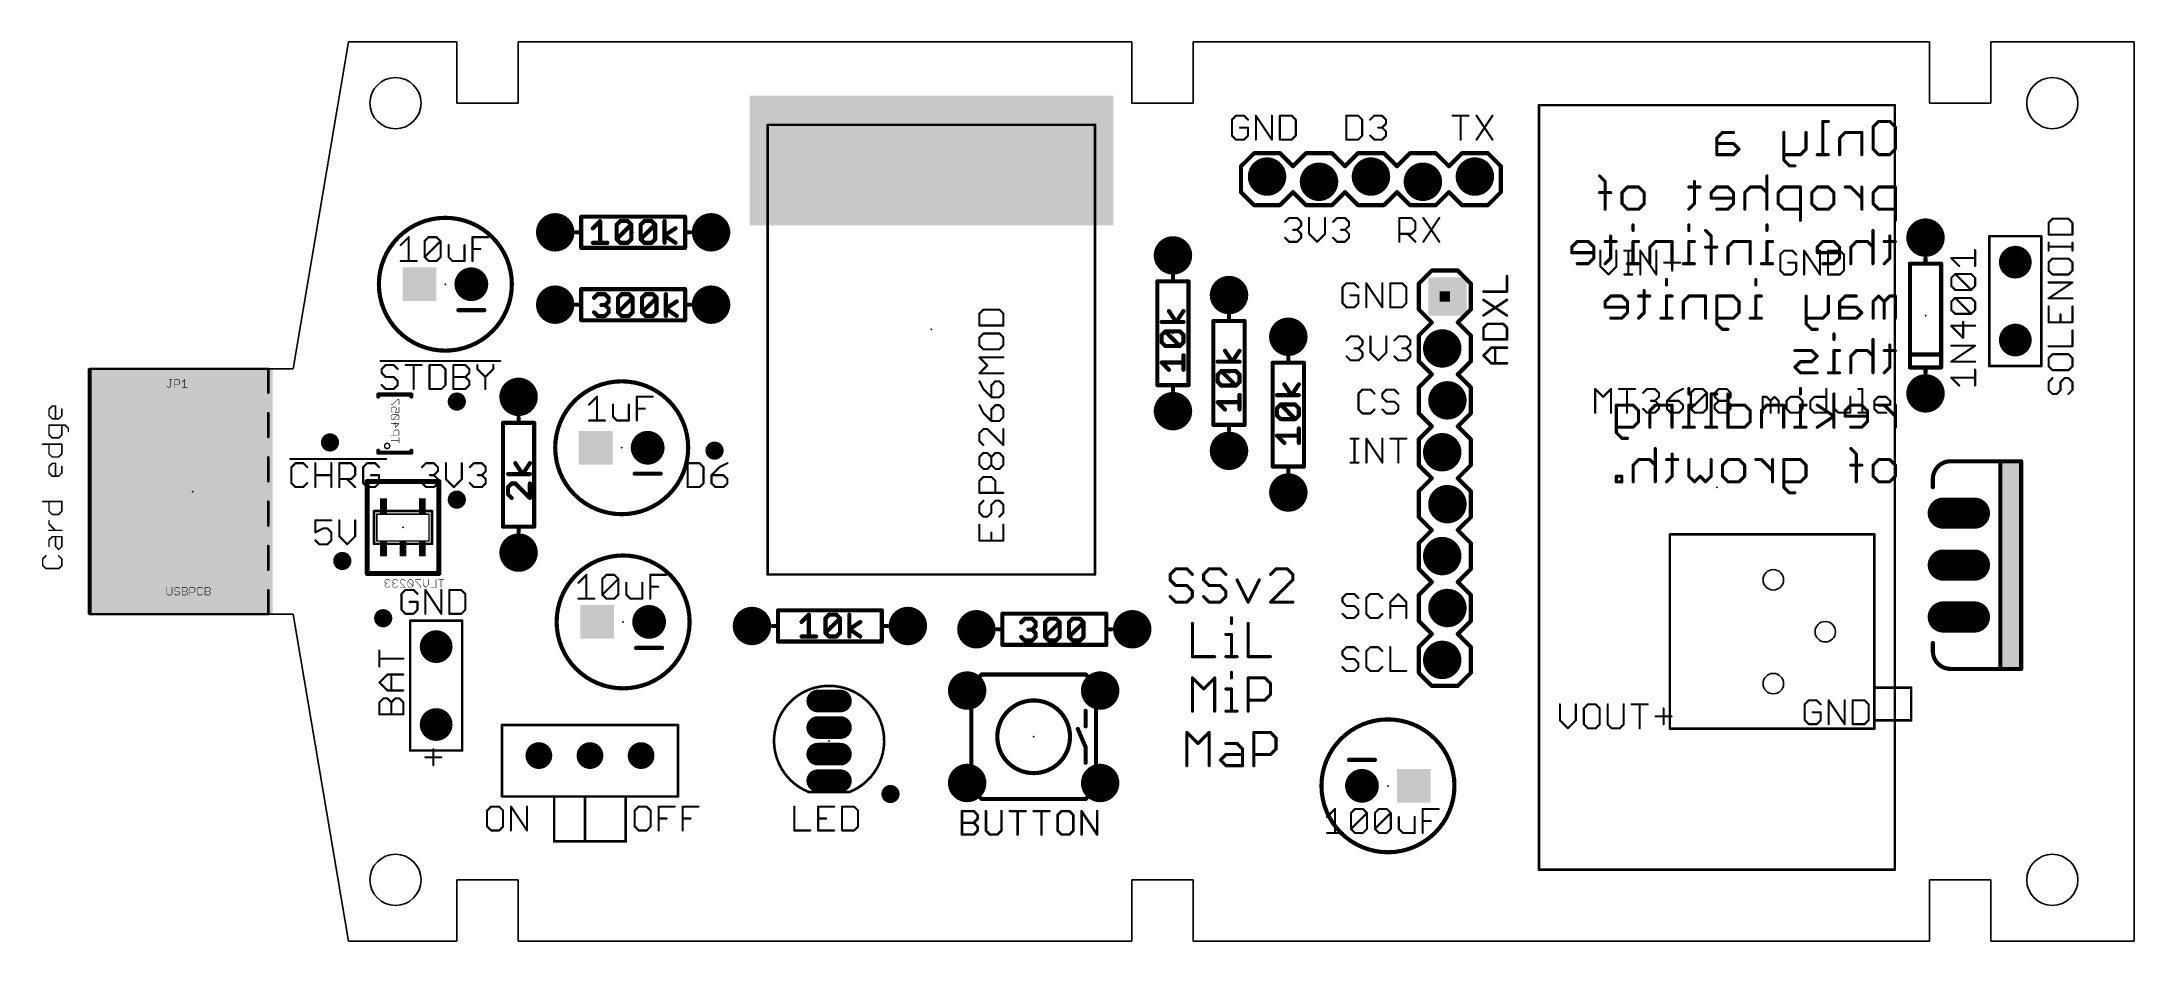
# Model space of a CAD drawing. Extents: x -2 to 100, y 0 to 44.
import ezdxf

# ---------------------------------------------------------------- set-up
doc = ezdxf.new("R2010")
doc.units = 0
for name, color, linetype in [('17', 94, 'CONTINUOUS'), ('20', 178, 'CONTINUOUS'), ('21', 250, 'CONTINUOUS'), ('22', 250, 'CONTINUOUS'), ('23', 178, 'CONTINUOUS'), ('24', 178, 'CONTINUOUS'), ('25', 250, 'CONTINUOUS'), ('26', 250, 'CONTINUOUS'), ('27', 250, 'CONTINUOUS'), ('28', 250, 'CONTINUOUS'), ('40', 174, 'CONTINUOUS'), ('41', 14, 'CONTINUOUS'), ('42', 174, 'CONTINUOUS'), ('48', 250, 'CONTINUOUS'), ('51', 250, 'CONTINUOUS'), ('52', 250, 'CONTINUOUS')]:
    doc.layers.add(name, color=color, linetype=linetype)

# ---------------------------------------------------------------- blocks, each defined once
blk = doc.blocks.new('RECT')
blk.add_solid([(-0.5, -0.5), (0.5, -0.5), (-0.5, 0.5), (0.5, 0.5)])
blk = doc.blocks.new('ROUNDP')
at = {"const_width": 0.5}
blk.add_lwpolyline([(0, -0.25, 1), (0, 0.25, 1), (0, -0.25)], format="xyb", dxfattribs=at)
blk = doc.blocks.new('SQUAREP')
blk.add_solid([(-0.5, -0.5), (0.5, -0.5), (-0.5, 0.5), (0.5, 0.5)])
blk = doc.blocks.new('LONGP100')
at = {"const_width": 1}
blk.add_lwpolyline([(-0.5, 0), (0.5, 0)], dxfattribs=at)
at = {"const_width": 0.5}
for points in [[(-0.5, 0.25, 1), (-0.5, -0.25)], [(0.5, -0.25, 1), (0.5, 0.25)]]:
    blk.add_lwpolyline(points, format="xyb", dxfattribs=at)

msp = doc.modelspace()

# ---------------------------------------------------------------- linework, layer by layer
at = {"layer": '20'}
for p, q in [((12.7, 44), (10, 28)), ((18, 44), (12.7, 44)), ((18, 41), (18, 44)), ((51, 44), (21, 44)), ((21, 44), (21, 41)), ((51, 41), (51, 44)), ((90, 44), (54, 44)), ((54, 44), (54, 41)), ((90, 41), (90, 44)), ((100, 44), (93, 44)), ((93, 44), (93, 41)), ((100, 0), (100, 44)), ((21, 41), (18, 41)), ((54, 41), (51, 41)), ((93, 41), (90, 41)), ((10, 28), (0, 28)), ((0, 28), (0, 16)), ((0, 16), (10, 16)), ((10, 16), (12.7, 0)), ((18, 0), (18, 3)), ((18, 3), (21, 3)), ((21, 3), (21, 0)), ((51, 0), (51, 3)), ((51, 3), (54, 3)), ((54, 3), (54, 0)), ((90, 0), (90, 3)), ((90, 3), (93, 3)), ((93, 3), (93, 0)), ((12.7, 0), (18, 0)), ((21, 0), (51, 0)), ((54, 0), (90, 0)), ((93, 0), (100, 0))]:
    msp.add_line(p, q, dxfattribs=at)
for centre, radius in [((15, 41), 1.25), ((96, 41), 1.25), ((82.36, 17.68), 0.5), ((84.9, 15.14), 0.5), ((82.36, 12.6), 0.5), ((15, 3), 1.25), ((96, 3), 1.25)]:
    msp.add_circle(centre, radius, dxfattribs=at)
at = {"layer": '21'}
for points, const_width in [([(70.9, 40.9318, 1), (70.9, 40.8682)], 0.0635), ([(70.9318, 40.9, 1), (70.8683, 40.9)], 0.0635), ([(88.3317, 40.9, 1), (88.2682, 40.9)], 0.0635), ([(88.3, 40.8682, 1), (88.3, 40.9318)], 0.0635), ([(33.2, 39.9718, 1), (33.2, 39.9083)], 0.0635), ([(33.2318, 39.94, 1), (33.1683, 39.94)], 0.0635), ([(49.2318, 39.94, 1), (49.1683, 39.94)], 0.0635), ([(49.2, 39.9083, 1), (49.2, 39.9718)], 0.0635), ([(56.3908, 37.915, 1), (56.2892, 37.915)], 0.1016), ([(56.3041, 37.9509, 1), (56.3759, 37.8791)], 0.1016), ([(56.975, 38.6008, 1), (56.975, 38.4992)], 0.1016), ([(57.0109, 38.5141, 1), (56.9391, 38.5859)], 0.1016), ([(58.2809, 38.5859, 1), (58.2091, 38.5141)], 0.1016), ([(58.245, 38.4992, 1), (58.245, 38.6008)], 0.1016), ([(58.8441, 37.9509, 1), (58.9159, 37.8791)], 0.1016), ([(58.8441, 37.8791, 1), (58.9159, 37.9509)], 0.1016), ([(59.515, 38.6008, 1), (59.515, 38.4992)], 0.1016), ([(59.5509, 38.5141, 1), (59.4791, 38.5859)], 0.1016), ([(60.8209, 38.5859, 1), (60.7491, 38.5141)], 0.1016), ([(60.785, 38.4992, 1), (60.785, 38.6008)], 0.1016), ([(61.3841, 37.9509, 1), (61.4559, 37.8791)], 0.1016), ([(61.3841, 37.8791, 1), (61.4559, 37.9509)], 0.1016), ([(62.055, 38.6008, 1), (62.055, 38.4992)], 0.1016), ([(62.0909, 38.5141, 1), (62.0191, 38.5859)], 0.1016), ([(63.3609, 38.5859, 1), (63.2891, 38.5141)], 0.1016), ([(63.325, 38.4992, 1), (63.325, 38.6008)], 0.1016), ([(63.9241, 37.9509, 1), (63.9959, 37.8791)], 0.1016), ([(63.9241, 37.8791, 1), (63.9959, 37.9509)], 0.1016), ([(64.595, 38.6008, 1), (64.595, 38.4992)], 0.1016), ([(64.6309, 38.5141, 1), (64.5591, 38.5859)], 0.1016), ([(65.9009, 38.5859, 1), (65.8291, 38.5141)], 0.1016), ([(65.865, 38.4992, 1), (65.865, 38.6008)], 0.1016), ([(66.4641, 37.9509, 1), (66.5359, 37.8791)], 0.1016), ([(66.4641, 37.8791, 1), (66.5359, 37.9509)], 0.1016), ([(67.135, 38.6008, 1), (67.135, 38.4992)], 0.1016), ([(67.1709, 38.5141, 1), (67.0991, 38.5859)], 0.1016), ([(68.4409, 38.5859, 1), (68.3691, 38.5141)], 0.1016), ([(68.405, 38.4992, 1), (68.405, 38.6008)], 0.1016), ([(69.0908, 37.915, 1), (68.9892, 37.915)], 0.1016), ([(69.0041, 37.8791, 1), (69.0759, 37.9509)], 0.1016), ([(56.3759, 36.6809, 1), (56.3041, 36.6091)], 0.1016), ([(56.2892, 36.645, 1), (56.3908, 36.645)], 0.1016), ([(56.975, 36.0608, 1), (56.975, 35.9592)], 0.1016), ([(56.9391, 35.9741, 1), (57.0109, 36.0459)], 0.1016), ([(58.2091, 36.0459, 1), (58.2809, 35.9741)], 0.1016), ([(58.245, 35.9592, 1), (58.245, 36.0608)], 0.1016), ([(58.9159, 36.6809, 1), (58.8441, 36.6091)], 0.1016), ([(58.9159, 36.6091, 1), (58.8441, 36.6809)], 0.1016), ([(59.515, 36.0608, 1), (59.515, 35.9592)], 0.1016), ([(59.4791, 35.9741, 1), (59.5509, 36.0459)], 0.1016), ([(60.7491, 36.0459, 1), (60.8209, 35.9741)], 0.1016), ([(60.785, 35.9592, 1), (60.785, 36.0608)], 0.1016), ([(61.4559, 36.6809, 1), (61.3841, 36.6091)], 0.1016), ([(61.4559, 36.6091, 1), (61.3841, 36.6809)], 0.1016), ([(62.055, 36.0608, 1), (62.055, 35.9592)], 0.1016), ([(62.0191, 35.9741, 1), (62.0909, 36.0459)], 0.1016), ([(63.2891, 36.0459, 1), (63.3609, 35.9741)], 0.1016), ([(63.325, 35.9592, 1), (63.325, 36.0608)], 0.1016), ([(63.9959, 36.6809, 1), (63.9241, 36.6091)], 0.1016), ([(63.9959, 36.6091, 1), (63.9241, 36.6809)], 0.1016), ([(64.595, 36.0608, 1), (64.595, 35.9592)], 0.1016), ([(64.5591, 35.9741, 1), (64.6309, 36.0459)], 0.1016), ([(65.8291, 36.0459, 1), (65.9009, 35.9741)], 0.1016), ([(65.865, 35.9592, 1), (65.865, 36.0608)], 0.1016), ([(66.5359, 36.6809, 1), (66.4641, 36.6091)], 0.1016), ([(66.5359, 36.6091, 1), (66.4641, 36.6809)], 0.1016), ([(67.135, 36.0608, 1), (67.135, 35.9592)], 0.1016), ([(67.0991, 35.9741, 1), (67.1709, 36.0459)], 0.1016), ([(68.3691, 36.0459, 1), (68.4409, 35.9741)], 0.1016), ([(68.405, 35.9592, 1), (68.405, 36.0608)], 0.1016), ([(68.9892, 36.645, 1), (69.0908, 36.645)], 0.1016), ([(69.0759, 36.6091, 1), (69.0041, 36.6809)], 0.1016), ([(17.44, 28.89, 1), (17.44, 35.39, 1), (17.44, 28.89)], 0.2032), ([(23.826, 34.7308, 1), (23.826, 34.6292)], 0.1016), ([(24.08, 35.4928, 1), (24.08, 35.3912)], 0.1016), ([(24.1308, 35.442, 1), (24.0292, 35.442)], 0.1016), ([(24.1308, 34.68, 1), (24.0292, 34.68)], 0.1016), ([(24.08, 34.6292, 1), (24.08, 34.7308)], 0.1016), ([(24.6123, 34.9133, 1), (24.6842, 34.8415)], 0.1016), ([(25.055, 35.2333, 1), (24.9534, 35.2333)], 0.1016), ([(25.0401, 35.1974, 1), (24.9682, 35.2692)], 0.1016), ([(25.7817, 35.0913, 1), (25.8536, 35.0194)], 0.1016), ([(25.8684, 35.0554, 1), (25.7669, 35.0554)], 0.1016), ([(25.9956, 35.2841, 1), (25.9956, 35.1825)], 0.1016), ([(26.0315, 35.1974, 1), (25.9597, 35.2692)], 0.1016), ([(26.3874, 35.2692, 1), (26.3156, 35.1974)], 0.1016), ([(26.3515, 35.1825, 1), (26.3515, 35.2841)], 0.1016), ([(26.5803, 35.0554, 1), (26.4787, 35.0554)], 0.1016), ([(26.5654, 35.0194, 1), (26.4935, 35.0913)], 0.1016), ([(26.4935, 35.0194, 1), (26.5654, 35.0913)], 0.1016), ([(27.0378, 35.0554, 1), (26.9362, 35.0554)], 0.1016), ([(26.9511, 35.0913, 1), (27.023, 35.0194)], 0.1016), ([(27.165, 35.2841, 1), (27.165, 35.1825)], 0.1016), ([(27.2009, 35.1974, 1), (27.1291, 35.2692)], 0.1016), ([(27.5568, 35.2692, 1), (27.485, 35.1974)], 0.1016), ([(27.5209, 35.1825, 1), (27.5209, 35.2841)], 0.1016), ([(27.7497, 35.0554, 1), (27.6481, 35.0554)], 0.1016), ([(27.7348, 35.0194, 1), (27.6629, 35.0913)], 0.1016), ([(27.6629, 35.0194, 1), (27.7348, 35.0913)], 0.1016), ([(28.2072, 35.2333, 1), (28.1056, 35.2333)], 0.1016), ([(28.7185, 34.8351, 1), (28.6621, 34.9197)], 0.1016), ([(29.2108, 35.442, 1), (29.1092, 35.442)], 0.1016), ([(29.2108, 34.68, 1), (29.1092, 34.68)], 0.1016), ([(29.16, 34.7308, 1), (29.16, 34.6292)], 0.1016), ([(29.16, 35.3912, 1), (29.16, 35.4928)], 0.1016), ([(29.414, 34.6292, 1), (29.414, 34.7308)], 0.1016), ([(24.0292, 34.68, 1), (24.1308, 34.68)], 0.1016), ([(24.08, 33.9688, 1), (24.08, 33.8672)], 0.1016), ([(24.0292, 33.918, 1), (24.1308, 33.918)], 0.1016), ([(24.6483, 34.2164, 1), (24.6483, 34.1148)], 0.1016), ([(24.9534, 34.1656, 1), (25.055, 34.1656)], 0.1016), ([(25.3601, 34.1148, 1), (25.3601, 34.2164)], 0.1016), ([(25.8536, 34.3795, 1), (25.7817, 34.3076)], 0.1016), ([(25.7817, 34.3795, 1), (25.8536, 34.3076)], 0.1016), ([(25.7669, 34.3436, 1), (25.8684, 34.3436)], 0.1016), ([(25.9956, 34.2164, 1), (25.9956, 34.1148)], 0.1016), ([(25.9597, 34.1297, 1), (26.0315, 34.2015)], 0.1016), ([(26.3156, 34.2015, 1), (26.3874, 34.1297)], 0.1016), ([(26.3515, 34.1148, 1), (26.3515, 34.2164)], 0.1016), ([(26.4787, 34.3436, 1), (26.5803, 34.3436)], 0.1016), ([(26.5654, 34.3076, 1), (26.4935, 34.3795)], 0.1016), ([(27.023, 34.3795, 1), (26.9511, 34.3076)], 0.1016), ([(26.9511, 34.3795, 1), (27.023, 34.3076)], 0.1016), ([(26.9362, 34.3436, 1), (27.0378, 34.3436)], 0.1016), ([(27.165, 34.2164, 1), (27.165, 34.1148)], 0.1016), ([(27.1291, 34.1297, 1), (27.2009, 34.2015)], 0.1016), ([(27.485, 34.2015, 1), (27.5568, 34.1297)], 0.1016), ([(27.5209, 34.1148, 1), (27.5209, 34.2164)], 0.1016), ([(27.6481, 34.3436, 1), (27.7497, 34.3436)], 0.1016), ([(27.7348, 34.3076, 1), (27.6629, 34.3795)], 0.1016), ([(28.1846, 34.5638, 1), (28.1283, 34.4792)], 0.1016), ([(28.1283, 34.5638, 1), (28.1846, 34.4792)], 0.1016), ([(28.1056, 34.1656, 1), (28.2072, 34.1656)], 0.1016), ([(28.6621, 34.1233, 1), (28.7185, 34.2079)], 0.1016), ([(29.1092, 34.68, 1), (29.2108, 34.68)], 0.1016), ([(29.1092, 33.918, 1), (29.2108, 33.918)], 0.1016), ([(29.16, 33.8672, 1), (29.16, 33.9688)], 0.1016), ([(92.2516, 33.8112, 1), (92.2008, 33.8112)], 0.0508), ([(92.92, 34.5218, 1), (92.92, 34.4582)], 0.0635), ([(92.9518, 34.49, 1), (92.8882, 34.49)], 0.0635), ([(95.4918, 34.49, 1), (95.4283, 34.49)], 0.0635), ([(95.46, 34.4582, 1), (95.46, 34.5218)], 0.0635), ([(65.665, 32.8608, 1), (65.665, 32.7592)], 0.1016), ([(65.7009, 32.7741, 1), (65.6291, 32.8459)], 0.1016), ([(66.9709, 32.8459, 1), (66.8991, 32.7741)], 0.1016), ([(66.935, 32.7592, 1), (66.935, 32.8608)], 0.1016), ([(89.0888, 33.15, 1), (88.9872, 33.15)], 0.1016), ([(89.038, 33.2008, 1), (89.038, 33.0992)], 0.1016), ([(89.8508, 33.404, 1), (89.7492, 33.404)], 0.1016), ([(89.8, 33.2008, 1), (89.8, 33.0992)], 0.1016), ([(89.7492, 33.15, 1), (89.8508, 33.15)], 0.1016), ([(89.8, 33.0992, 1), (89.8, 33.2008)], 0.1016), ([(90.6128, 33.15, 1), (90.5112, 33.15)], 0.1016), ([(90.562, 33.0992, 1), (90.562, 33.2008)], 0.1016), ([(91.0748, 33.4393, 1), (91.0388, 33.4034)], 0.0508), ([(91.0568, 33.4468, 1), (91.0568, 33.396)], 0.0508), ([(91.4286, 33.0136, 1), (91.4646, 33.0495)], 0.0508), ([(92.2008, 33.0316, 1), (92.2516, 33.0316)], 0.0508), ([(92.2262, 33.396, 1), (92.2262, 33.4468)], 0.0508), ([(24.1308, 31.902, 1), (24.0292, 31.902)], 0.1016), ([(24.08, 31.9528, 1), (24.08, 31.8512)], 0.1016), ([(24.8902, 31.7061, 1), (24.8902, 31.6045)], 0.1016), ([(24.9261, 31.6194, 1), (24.8543, 31.6912)], 0.1016), ([(25.282, 31.6912, 1), (25.2102, 31.6194)], 0.1016), ([(25.2461, 31.6045, 1), (25.2461, 31.7061)], 0.1016), ([(26.0596, 31.7061, 1), (26.0596, 31.6045)], 0.1016), ([(26.0955, 31.6194, 1), (26.0237, 31.6912)], 0.1016), ([(26.4514, 31.6912, 1), (26.3796, 31.6194)], 0.1016), ([(26.4155, 31.6045, 1), (26.4155, 31.7061)], 0.1016), ([(27.229, 31.7061, 1), (27.229, 31.6045)], 0.1016), ([(27.2649, 31.6194, 1), (27.1931, 31.6912)], 0.1016), ([(27.6208, 31.6912, 1), (27.549, 31.6194)], 0.1016), ([(27.5849, 31.6045, 1), (27.5849, 31.7061)], 0.1016), ([(28.2712, 31.6553, 1), (28.1696, 31.6553)], 0.1016), ([(29.2108, 31.902, 1), (29.1092, 31.902)], 0.1016), ([(29.16, 31.8512, 1), (29.16, 31.9528)], 0.1016), ([(52.2988, 32.28, 1), (52.1972, 32.28)], 0.1016), ([(52.248, 32.3308, 1), (52.248, 32.2292)], 0.1016), ([(53.0608, 32.534, 1), (52.9592, 32.534)], 0.1016), ([(53.01, 32.3308, 1), (53.01, 32.2292)], 0.1016), ([(52.9592, 32.28, 1), (53.0608, 32.28)], 0.1016), ([(53.01, 32.2292, 1), (53.01, 32.3308)], 0.1016), ([(53.8228, 32.28, 1), (53.7212, 32.28)], 0.1016), ([(53.772, 32.2292, 1), (53.772, 32.3308)], 0.1016), ([(65.0808, 32.175, 1), (64.9792, 32.175)], 0.1016), ([(64.9941, 32.2109, 1), (65.0659, 32.1391)], 0.1016), ([(67.6208, 32.175, 1), (67.5192, 32.175)], 0.1016), ([(67.5341, 32.1391, 1), (67.6059, 32.2109)], 0.1016), ([(91.0822, 32.4469, 1), (91.0314, 32.4469)], 0.0508), ([(91.0388, 32.4648, 1), (91.0748, 32.4289)], 0.0508), ([(91.0748, 32.075, 1), (91.0388, 32.0391)], 0.0508), ([(91.0314, 32.0571, 1), (91.0822, 32.0571)], 0.0508), ([(91.2517, 32.6672, 1), (91.2517, 32.6164)], 0.0508), ([(91.2697, 32.6597, 1), (91.2337, 32.6238)], 0.0508), ([(91.2517, 31.8876, 1), (91.2517, 31.8368)], 0.0508), ([(91.2697, 32.6238, 1), (91.2337, 32.6597)], 0.0508), ([(91.2337, 31.8442, 1), (91.2697, 31.8801)], 0.0508), ([(92.0493, 32.6597, 1), (92.0133, 32.6238)], 0.0508), ([(92.0133, 31.8801, 1), (92.0493, 31.8442)], 0.0508), ([(92.0133, 31.8442, 1), (92.0493, 31.8801)], 0.0508), ([(92.0313, 32.6164, 1), (92.0313, 32.6672)], 0.0508), ([(92.0313, 31.8368, 1), (92.0313, 31.8876)], 0.0508), ([(92.2516, 32.4469, 1), (92.2008, 32.4469)], 0.0508), ([(92.2008, 32.0571, 1), (92.2516, 32.0571)], 0.0508), ([(92.2082, 32.4289, 1), (92.2442, 32.4648)], 0.0508), ([(92.2442, 32.0391, 1), (92.2082, 32.075)], 0.0508), ([(18.075, 30.9208, 1), (18.075, 30.8192)], 0.1016), ([(19.345, 30.8192, 1), (19.345, 30.9208)], 0.1016), ([(23.826, 31.1908, 1), (23.826, 31.0892)], 0.1016), ([(24.1308, 31.14, 1), (24.0292, 31.14)], 0.1016), ([(24.0292, 31.14, 1), (24.1308, 31.14)], 0.1016), ([(24.08, 31.0892, 1), (24.08, 31.1908)], 0.1016), ([(24.6763, 31.5133, 1), (24.7482, 31.4414)], 0.1016), ([(24.7482, 30.8015, 1), (24.6763, 30.7296)], 0.1016), ([(24.8902, 30.6384, 1), (24.8902, 30.5368)], 0.1016), ([(25.0682, 31.1723, 1), (25.0682, 31.0707)], 0.1016), ([(25.282, 31.1574, 1), (25.2102, 31.0855)], 0.1016), ([(25.2102, 31.1574, 1), (25.282, 31.0855)], 0.1016), ([(25.2461, 31.0707, 1), (25.2461, 31.1723)], 0.1016), ([(25.2461, 30.5368, 1), (25.2461, 30.6384)], 0.1016), ([(25.4749, 31.4774, 1), (25.3733, 31.4774)], 0.1016), ([(25.3733, 31.2994, 1), (25.4749, 31.2994)], 0.1016), ([(25.4749, 30.9435, 1), (25.3733, 30.9435)], 0.1016), ([(25.3733, 30.7656, 1), (25.4749, 30.7656)], 0.1016), ([(25.3881, 31.4414, 1), (25.46, 31.5133)], 0.1016), ([(25.46, 31.2635, 1), (25.3881, 31.3353)], 0.1016), ([(25.3881, 30.9076, 1), (25.46, 30.9794)], 0.1016), ([(25.46, 30.7296, 1), (25.3881, 30.8015)], 0.1016), ([(25.9324, 31.4774, 1), (25.8308, 31.4774)], 0.1016), ([(25.8457, 31.5133, 1), (25.9176, 31.4414)], 0.1016), ([(25.9176, 30.8015, 1), (25.8457, 30.7296)], 0.1016), ([(25.8457, 30.8015, 1), (25.9176, 30.7296)], 0.1016), ([(25.8308, 30.7656, 1), (25.9324, 30.7656)], 0.1016), ([(26.0596, 30.6384, 1), (26.0596, 30.5368)], 0.1016), ([(26.4155, 30.5368, 1), (26.4155, 30.6384)], 0.1016), ([(26.6443, 31.4774, 1), (26.5427, 31.4774)], 0.1016), ([(26.5427, 30.7656, 1), (26.6443, 30.7656)], 0.1016), ([(26.6294, 31.4414, 1), (26.5575, 31.5133)], 0.1016), ([(26.5575, 31.4414, 1), (26.6294, 31.5133)], 0.1016), ([(26.6294, 30.7296, 1), (26.5575, 30.8015)], 0.1016), ([(27.1018, 31.4774, 1), (27.0002, 31.4774)], 0.1016), ([(27.0151, 31.5133, 1), (27.087, 31.4414)], 0.1016), ([(27.087, 30.8015, 1), (27.0151, 30.7296)], 0.1016), ([(27.0151, 30.8015, 1), (27.087, 30.7296)], 0.1016), ([(27.0002, 30.7656, 1), (27.1018, 30.7656)], 0.1016), ([(27.229, 30.6384, 1), (27.229, 30.5368)], 0.1016), ([(27.5849, 30.5368, 1), (27.5849, 30.6384)], 0.1016), ([(27.8136, 31.4774, 1), (27.7121, 31.4774)], 0.1016), ([(27.7121, 30.7656, 1), (27.8136, 30.7656)], 0.1016), ([(27.7988, 31.4414, 1), (27.7269, 31.5133)], 0.1016), ([(27.7269, 31.4414, 1), (27.7988, 31.5133)], 0.1016), ([(27.7988, 30.7296, 1), (27.7269, 30.8015)], 0.1016), ([(28.2486, 30.9858, 1), (28.1923, 30.9012)], 0.1016), ([(28.1923, 30.9858, 1), (28.2486, 30.9012)], 0.1016), ([(28.7825, 31.2571, 1), (28.7261, 31.3417)], 0.1016), ([(29.2108, 31.14, 1), (29.1092, 31.14)], 0.1016), ([(29.16, 31.1908, 1), (29.16, 31.0892)], 0.1016), ([(29.1092, 31.14, 1), (29.2108, 31.14)], 0.1016), ([(29.414, 31.0892, 1), (29.414, 31.1908)], 0.1016), ([(52.8549, 30.8538, 1), (52.7703, 30.7974)], 0.1016), ([(53.5667, 30.7974, 1), (53.4821, 30.8538)], 0.1016), ([(55.8008, 30.594, 1), (55.6992, 30.594)], 0.1016), ([(65.0659, 30.9409, 1), (64.9941, 30.8691)], 0.1016), ([(64.9792, 30.905, 1), (65.0808, 30.905)], 0.1016), ([(67.5192, 30.905, 1), (67.6208, 30.905)], 0.1016), ([(67.6059, 30.8691, 1), (67.5341, 30.9409)], 0.1016), ([(91.0822, 31.2775, 1), (91.0314, 31.2775)], 0.0508), ([(91.0388, 31.2954, 1), (91.0748, 31.2595)], 0.0508), ([(91.0748, 30.9056, 1), (91.0388, 30.8697)], 0.0508), ([(91.0314, 30.8877, 1), (91.0822, 30.8877)], 0.0508), ([(91.2517, 31.4978, 1), (91.2517, 31.447)], 0.0508), ([(91.2697, 31.4903, 1), (91.2337, 31.4544)], 0.0508), ([(91.2517, 30.7182, 1), (91.2517, 30.6674)], 0.0508), ([(91.2697, 31.4544, 1), (91.2337, 31.4903)], 0.0508), ([(91.2337, 30.6748, 1), (91.2697, 30.7108)], 0.0508), ([(92.0133, 30.7108, 1), (92.0493, 30.6748)], 0.0508), ([(92.0493, 31.4903, 1), (92.0133, 31.4544)], 0.0508), ([(92.0133, 30.6748, 1), (92.0493, 30.7108)], 0.0508), ([(92.0313, 31.447, 1), (92.0313, 31.4978)], 0.0508), ([(92.0313, 30.6674, 1), (92.0313, 30.7182)], 0.0508), ([(92.2516, 31.2775, 1), (92.2008, 31.2775)], 0.0508), ([(92.2008, 30.8877, 1), (92.2516, 30.8877)], 0.0508), ([(92.2082, 31.2595, 1), (92.2442, 31.2954)], 0.0508), ([(92.2442, 30.8697, 1), (92.2082, 30.9056)], 0.0508), ([(24.08, 30.4288, 1), (24.08, 30.3272)], 0.1016), ([(24.0292, 30.378, 1), (24.1308, 30.378)], 0.1016), ([(24.8543, 30.5517, 1), (24.9261, 30.6235)], 0.1016), ([(25.2102, 30.6235, 1), (25.282, 30.5517)], 0.1016), ([(26.0237, 30.5517, 1), (26.0955, 30.6235)], 0.1016), ([(26.3796, 30.6235, 1), (26.4514, 30.5517)], 0.1016), ([(27.1931, 30.5517, 1), (27.2649, 30.6235)], 0.1016), ([(27.549, 30.6235, 1), (27.6208, 30.5517)], 0.1016), ([(28.1696, 30.5876, 1), (28.2712, 30.5876)], 0.1016), ([(28.7261, 30.5453, 1), (28.7825, 30.6299)], 0.1016), ([(29.1092, 30.378, 1), (29.2108, 30.378)], 0.1016), ([(29.16, 30.3272, 1), (29.16, 30.4288)], 0.1016), ([(52.4567, 30.3425, 1), (52.4567, 30.2409)], 0.1016), ([(52.5075, 29.6562, 1), (52.4059, 29.6562)], 0.1016), ([(52.4208, 29.6921, 1), (52.4926, 29.6203)], 0.1016), ([(52.6346, 29.885, 1), (52.6346, 29.7834)], 0.1016), ([(52.6706, 29.8701, 1), (52.5987, 29.7982)], 0.1016), ([(52.6706, 29.7982, 1), (52.5987, 29.8701)], 0.1016), ([(53.1262, 30.3199, 1), (53.2108, 30.2636)], 0.1016), ([(53.1262, 30.2636, 1), (53.2108, 30.3199)], 0.1016), ([(53.3824, 29.8701, 1), (53.3105, 29.7982)], 0.1016), ([(53.3465, 29.7834, 1), (53.3465, 29.885)], 0.1016), ([(53.5752, 29.6562, 1), (53.4736, 29.6562)], 0.1016), ([(53.4885, 29.6203, 1), (53.5603, 29.6921)], 0.1016), ([(53.5244, 30.2409, 1), (53.5244, 30.3425)], 0.1016), ([(55.0388, 30.34, 1), (54.9372, 30.34)], 0.1016), ([(54.988, 30.3908, 1), (54.988, 30.2892)], 0.1016), ([(55.75, 30.3908, 1), (55.75, 30.2892)], 0.1016), ([(55.6992, 30.34, 1), (55.8008, 30.34)], 0.1016), ([(55.75, 30.2892, 1), (55.75, 30.3908)], 0.1016), ([(56.5628, 30.34, 1), (56.4612, 30.34)], 0.1016), ([(56.512, 30.2892, 1), (56.512, 30.3908)], 0.1016), ([(65.0808, 29.635, 1), (64.9792, 29.635)], 0.1016), ([(64.9941, 29.6709, 1), (65.0659, 29.5991)], 0.1016), ([(65.7009, 30.2341, 1), (65.6291, 30.3059)], 0.1016), ([(65.6291, 30.2341, 1), (65.7009, 30.3059)], 0.1016), ([(66.9709, 30.3059, 1), (66.8991, 30.2341)], 0.1016), ([(66.8991, 30.3059, 1), (66.9709, 30.2341)], 0.1016), ([(67.6208, 29.635, 1), (67.5192, 29.635)], 0.1016), ([(67.5341, 29.5991, 1), (67.6059, 29.6709)], 0.1016), ([(91.0748, 30.1261, 1), (91.0388, 30.0901)], 0.0508), ([(91.0568, 30.1335, 1), (91.0568, 30.0827)], 0.0508), ([(91.6669, 30.303, 1), (91.6161, 30.303)], 0.0508), ([(92.2262, 30.0827, 1), (92.2262, 30.1335)], 0.0508), ([(52.4926, 29.3362, 1), (52.4208, 29.2644)], 0.1016), ([(52.4059, 29.3003, 1), (52.5075, 29.3003)], 0.1016), ([(52.6346, 29.1731, 1), (52.6346, 29.0716)], 0.1016), ([(52.5987, 29.0864, 1), (52.6706, 29.1583)], 0.1016), ([(53.3105, 29.1583, 1), (53.3824, 29.0864)], 0.1016), ([(53.3105, 29.0864, 1), (53.3824, 29.1583)], 0.1016), ([(53.3465, 29.0716, 1), (53.3465, 29.1731)], 0.1016), ([(53.4736, 29.3003, 1), (53.5752, 29.3003)], 0.1016), ([(53.5752, 28.6648, 1), (53.4736, 28.6648)], 0.1016), ([(53.5603, 29.2644, 1), (53.4885, 29.3362)], 0.1016), ([(55.5949, 28.9138, 1), (55.5103, 28.8574)], 0.1016), ([(56.3067, 28.8574, 1), (56.2221, 28.9138)], 0.1016), ([(58.7008, 28.554, 1), (58.5992, 28.554)], 0.1016), ([(89.165, 28.7558, 1), (89.165, 28.6542)], 0.1016), ([(90.435, 28.6542, 1), (90.435, 28.7558)], 0.1016), ([(91.0568, 29.159, 1), (91.0568, 29.1082)], 0.0508), ([(91.6161, 29.5234, 1), (91.6669, 29.5234)], 0.0508), ([(91.6235, 29.5054, 1), (91.6595, 29.5414)], 0.0508), ([(92.2403, 29.1125, 1), (92.2121, 29.1547)], 0.0508), ([(92.2262, 29.1082, 1), (92.2262, 29.159)], 0.0508), ([(52.4926, 28.3448, 1), (52.4208, 28.2729)], 0.1016), ([(52.4567, 28.3597, 1), (52.4567, 28.2581)], 0.1016), ([(52.7767, 27.917, 1), (52.8485, 27.9889)], 0.1016), ([(53.4736, 27.953, 1), (53.5752, 27.953)], 0.1016), ([(53.5244, 28.2581, 1), (53.5244, 28.3597)], 0.1016), ([(55.1967, 28.4025, 1), (55.1967, 28.3009)], 0.1016), ([(55.2475, 27.7162, 1), (55.1459, 27.7162)], 0.1016), ([(55.1608, 27.7521, 1), (55.2326, 27.6803)], 0.1016), ([(55.3746, 27.945, 1), (55.3746, 27.8434)], 0.1016), ([(55.4106, 27.9301, 1), (55.3387, 27.8582)], 0.1016), ([(55.4106, 27.8582, 1), (55.3387, 27.9301)], 0.1016), ([(55.8662, 28.3799, 1), (55.9508, 28.3236)], 0.1016), ([(55.8662, 28.3236, 1), (55.9508, 28.3799)], 0.1016), ([(56.1224, 27.9301, 1), (56.0505, 27.8582)], 0.1016), ([(56.0864, 27.8434, 1), (56.0864, 27.945)], 0.1016), ([(56.3152, 27.7162, 1), (56.2136, 27.7162)], 0.1016), ([(56.2285, 27.6803, 1), (56.3003, 27.7521)], 0.1016), ([(56.2644, 28.3009, 1), (56.2644, 28.4025)], 0.1016), ([(57.9388, 28.3, 1), (57.8372, 28.3)], 0.1016), ([(57.888, 28.3508, 1), (57.888, 28.2492)], 0.1016), ([(58.65, 28.3508, 1), (58.65, 28.2492)], 0.1016), ([(58.5992, 28.3, 1), (58.7008, 28.3)], 0.1016), ([(58.65, 28.2492, 1), (58.65, 28.3508)], 0.1016), ([(59.4628, 28.3, 1), (59.3612, 28.3)], 0.1016), ([(59.412, 28.2492, 1), (59.412, 28.3508)], 0.1016), ([(65.0659, 28.4009, 1), (64.9941, 28.3291)], 0.1016), ([(64.9792, 28.365, 1), (65.0808, 28.365)], 0.1016), ([(65.7009, 27.6941, 1), (65.6291, 27.7659)], 0.1016), ([(65.6291, 27.6941, 1), (65.7009, 27.7659)], 0.1016), ([(66.9709, 27.7659, 1), (66.8991, 27.6941)], 0.1016), ([(66.8991, 27.7659, 1), (66.9709, 27.6941)], 0.1016), ([(67.5192, 28.365, 1), (67.6208, 28.365)], 0.1016), ([(67.6059, 28.3291, 1), (67.5341, 28.4009)], 0.1016), ([(89.038, 28.1208, 1), (89.038, 28.0192)], 0.1016), ([(88.9872, 28.07, 1), (89.0888, 28.07)], 0.1016), ([(89.8, 28.1208, 1), (89.8, 28.0192)], 0.1016), ([(89.8508, 28.07, 1), (89.7492, 28.07)], 0.1016), ([(89.7492, 27.816, 1), (89.8508, 27.816)], 0.1016), ([(89.8, 28.0192, 1), (89.8, 28.1208)], 0.1016), ([(90.5112, 28.07, 1), (90.6128, 28.07)], 0.1016), ([(90.562, 28.0192, 1), (90.562, 28.1208)], 0.1016), ([(91.0748, 27.5924, 1), (91.0388, 27.5564)], 0.0508), ([(91.0568, 28.3794, 1), (91.0568, 28.3286)], 0.0508), ([(91.0427, 28.3751, 1), (91.0709, 28.3329)], 0.0508), ([(91.0568, 27.5998, 1), (91.0568, 27.549)], 0.0508), ([(92.2516, 27.9642, 1), (92.2008, 27.9642)], 0.0508), ([(92.2262, 28.3286, 1), (92.2262, 28.3794)], 0.0508), ([(92.2262, 27.549, 1), (92.2262, 27.5998)], 0.0508), ([(92.8882, 28.14, 1), (92.9518, 28.14)], 0.0635), ([(92.92, 28.1717, 1), (92.92, 28.1083)], 0.0635), ([(95.4283, 28.14, 1), (95.4918, 28.14)], 0.0635), ([(95.46, 28.1083, 1), (95.46, 28.1717)], 0.0635), ([(26.06, 20.89, 1), (26.06, 27.39, 1), (26.06, 20.89)], 0.2032), ([(52.248, 27.2508, 1), (52.248, 27.1492)], 0.1016), ([(52.1972, 27.2, 1), (52.2988, 27.2)], 0.1016), ([(53.01, 27.2508, 1), (53.01, 27.1492)], 0.1016), ([(53.0608, 27.2, 1), (52.9592, 27.2)], 0.1016), ([(52.9592, 26.946, 1), (53.0608, 26.946)], 0.1016), ([(53.01, 27.1492, 1), (53.01, 27.2508)], 0.1016), ([(53.7212, 27.2, 1), (53.8228, 27.2)], 0.1016), ([(53.772, 27.1492, 1), (53.772, 27.2508)], 0.1016), ([(55.2326, 27.3962, 1), (55.1608, 27.3244)], 0.1016), ([(55.1459, 27.3603, 1), (55.2475, 27.3603)], 0.1016), ([(55.3746, 27.2331, 1), (55.3746, 27.1316)], 0.1016), ([(55.3387, 27.1464, 1), (55.4106, 27.2183)], 0.1016), ([(56.0505, 27.2183, 1), (56.1224, 27.1464)], 0.1016), ([(56.0505, 27.1464, 1), (56.1224, 27.2183)], 0.1016), ([(56.0864, 27.1316, 1), (56.0864, 27.2331)], 0.1016), ([(56.2136, 27.3603, 1), (56.3152, 27.3603)], 0.1016), ([(56.3152, 26.7248, 1), (56.2136, 26.7248)], 0.1016), ([(56.3003, 27.3244, 1), (56.2285, 27.3962)], 0.1016), ([(58.0967, 26.7625, 1), (58.0967, 26.6609)], 0.1016), ([(58.4949, 27.2738, 1), (58.4103, 27.2174)], 0.1016), ([(58.7662, 26.7399, 1), (58.8508, 26.6836)], 0.1016), ([(58.7662, 26.6836, 1), (58.8508, 26.7399)], 0.1016), ([(59.2067, 27.2174, 1), (59.1221, 27.2738)], 0.1016), ([(59.1644, 26.6609, 1), (59.1644, 26.7625)], 0.1016), ([(65.0808, 27.095, 1), (64.9792, 27.095)], 0.1016), ([(64.9941, 27.1309, 1), (65.0659, 27.0591)], 0.1016), ([(67.6208, 27.095, 1), (67.5192, 27.095)], 0.1016), ([(67.5341, 27.0591, 1), (67.6059, 27.1309)], 0.1016), ([(91.4286, 27.1666, 1), (91.4646, 27.2026)], 0.0508), ([(92.2008, 27.1846, 1), (92.2516, 27.1846)], 0.0508), ([(21.0708, 25.614, 1), (20.9692, 25.614)], 0.1016), ([(55.2326, 26.4048, 1), (55.1608, 26.3329)], 0.1016), ([(55.1967, 26.4197, 1), (55.1967, 26.3181)], 0.1016), ([(55.5167, 25.977, 1), (55.5885, 26.0489)], 0.1016), ([(56.2136, 26.013, 1), (56.3152, 26.013)], 0.1016), ([(56.2644, 26.3181, 1), (56.2644, 26.4197)], 0.1016), ([(58.1475, 26.0762, 1), (58.0459, 26.0762)], 0.1016), ([(58.0608, 26.1121, 1), (58.1326, 26.0403)], 0.1016), ([(58.1326, 25.7562, 1), (58.0608, 25.6844)], 0.1016), ([(58.0459, 25.7203, 1), (58.1475, 25.7203)], 0.1016), ([(58.2746, 26.305, 1), (58.2746, 26.2034)], 0.1016), ([(58.3106, 26.2901, 1), (58.2387, 26.2182)], 0.1016), ([(58.2746, 25.5932, 1), (58.2746, 25.4916)], 0.1016), ([(58.3106, 26.2182, 1), (58.2387, 26.2901)], 0.1016), ([(58.2387, 25.5064, 1), (58.3106, 25.5783)], 0.1016), ([(59.0224, 26.2901, 1), (58.9505, 26.2182)], 0.1016), ([(58.9505, 25.5783, 1), (59.0224, 25.5064)], 0.1016), ([(58.9505, 25.5064, 1), (59.0224, 25.5783)], 0.1016), ([(58.9865, 26.2034, 1), (58.9865, 26.305)], 0.1016), ([(58.9865, 25.4916, 1), (58.9865, 25.5932)], 0.1016), ([(59.2152, 26.0762, 1), (59.1136, 26.0762)], 0.1016), ([(59.1136, 25.7203, 1), (59.2152, 25.7203)], 0.1016), ([(59.1285, 26.0403, 1), (59.2003, 26.1121)], 0.1016), ([(59.2003, 25.6844, 1), (59.1285, 25.7562)], 0.1016), ([(65.0659, 25.8609, 1), (64.9941, 25.7891)], 0.1016), ([(64.9792, 25.825, 1), (65.0808, 25.825)], 0.1016), ([(67.5192, 25.825, 1), (67.6208, 25.825)], 0.1016), ([(67.6059, 25.7891, 1), (67.5341, 25.8609)], 0.1016), ([(20.3088, 25.36, 1), (20.2072, 25.36)], 0.1016), ([(20.258, 25.4108, 1), (20.258, 25.3092)], 0.1016), ([(21.02, 25.4108, 1), (21.02, 25.3092)], 0.1016), ([(20.9692, 25.36, 1), (21.0708, 25.36)], 0.1016), ([(21.02, 25.3092, 1), (21.02, 25.4108)], 0.1016), ([(21.8328, 25.36, 1), (21.7312, 25.36)], 0.1016), ([(21.782, 25.3092, 1), (21.782, 25.4108)], 0.1016), ([(54.988, 25.3108, 1), (54.988, 25.2092)], 0.1016), ([(54.9372, 25.26, 1), (55.0388, 25.26)], 0.1016), ([(55.75, 25.3108, 1), (55.75, 25.2092)], 0.1016), ([(55.8008, 25.26, 1), (55.6992, 25.26)], 0.1016), ([(55.6992, 25.006, 1), (55.8008, 25.006)], 0.1016), ([(55.75, 25.2092, 1), (55.75, 25.3108)], 0.1016), ([(56.4612, 25.26, 1), (56.5628, 25.26)], 0.1016), ([(56.512, 25.2092, 1), (56.512, 25.3108)], 0.1016), ([(58.1326, 24.7648, 1), (58.0608, 24.6929)], 0.1016), ([(58.0967, 24.7797, 1), (58.0967, 24.6781)], 0.1016), ([(59.2152, 25.0848, 1), (59.1136, 25.0848)], 0.1016), ([(59.1644, 24.6781, 1), (59.1644, 24.7797)], 0.1016), ([(65.0808, 24.555, 1), (64.9792, 24.555)], 0.1016), ([(64.9941, 24.5909, 1), (65.0659, 24.5191)], 0.1016), ([(65.7009, 25.1541, 1), (65.6291, 25.2259)], 0.1016), ([(65.6291, 25.1541, 1), (65.7009, 25.2259)], 0.1016), ([(66.9709, 25.2259, 1), (66.8991, 25.1541)], 0.1016), ([(66.8991, 25.2259, 1), (66.9709, 25.1541)], 0.1016), ([(67.6208, 24.555, 1), (67.5192, 24.555)], 0.1016), ([(67.5341, 24.5191, 1), (67.6059, 24.5909)], 0.1016), ([(58.4167, 24.337, 1), (58.4885, 24.4089)], 0.1016), ([(59.1136, 24.373, 1), (59.2152, 24.373)], 0.1016), ([(91.049, 23.48, 0.4286), (90.16, 22.591)], 0.2032), ([(91.049, 23.5308, 1), (91.049, 23.4292)], 0.1016), ([(91.0478, 23.4292, 1), (91.0502, 23.5308)], 0.1016), ([(93.5128, 23.48, 1), (93.4112, 23.48)], 0.1016), ([(93.462, 23.5308, 1), (93.462, 23.4292)], 0.1016), ([(93.462, 23.4292, 1), (93.462, 23.5308)], 0.1016), ([(94.5288, 23.48, 1), (94.4272, 23.48)], 0.1016), ([(94.478, 23.4292, 1), (94.478, 23.5308)], 0.1016), ([(20.5047, 22.9018, 1), (20.5047, 22.8002)], 0.1016), ([(20.9029, 23.4131, 1), (20.8183, 23.3567)], 0.1016), ([(21.1742, 22.8792, 1), (21.2588, 22.8229)], 0.1016), ([(21.1742, 22.8229, 1), (21.2588, 22.8792)], 0.1016), ([(21.6147, 23.3567, 1), (21.5301, 23.4131)], 0.1016), ([(21.5724, 22.8002, 1), (21.5724, 22.9018)], 0.1016), ([(26.695, 22.9208, 1), (26.695, 22.8192)], 0.1016), ([(27.965, 22.8192, 1), (27.965, 22.9208)], 0.1016), ([(57.888, 23.2708, 1), (57.888, 23.1692)], 0.1016), ([(57.8372, 23.22, 1), (57.9388, 23.22)], 0.1016), ([(58.65, 23.2708, 1), (58.65, 23.1692)], 0.1016), ([(58.7008, 23.22, 1), (58.5992, 23.22)], 0.1016), ([(58.5992, 22.966, 1), (58.7008, 22.966)], 0.1016), ([(58.65, 23.1692, 1), (58.65, 23.2708)], 0.1016), ([(59.3612, 23.22, 1), (59.4628, 23.22)], 0.1016), ([(59.412, 23.1692, 1), (59.412, 23.2708)], 0.1016), ([(65.0659, 23.3209, 1), (64.9941, 23.2491)], 0.1016), ([(64.9792, 23.285, 1), (65.0808, 23.285)], 0.1016), ([(65.7009, 22.6141, 1), (65.6291, 22.6859)], 0.1016), ([(65.6291, 22.6141, 1), (65.7009, 22.6859)], 0.1016), ([(66.9709, 22.6859, 1), (66.8991, 22.6141)], 0.1016), ([(66.8991, 22.6859, 1), (66.9709, 22.6141)], 0.1016), ([(67.5192, 23.285, 1), (67.6208, 23.285)], 0.1016), ([(67.6059, 23.2491, 1), (67.5341, 23.3209)], 0.1016), ([(90.2108, 22.591, 1), (90.1092, 22.591)], 0.1016), ([(90.1092, 22.5898, 1), (90.2108, 22.5922)], 0.1016), ([(20.5555, 22.2155, 1), (20.4539, 22.2155)], 0.1016), ([(20.4688, 22.2514, 1), (20.5406, 22.1796)], 0.1016), ([(20.5406, 21.8955, 1), (20.4688, 21.8237)], 0.1016), ([(20.4539, 21.8596, 1), (20.5555, 21.8596)], 0.1016), ([(20.6826, 22.4443, 1), (20.6826, 22.3427)], 0.1016), ([(20.7186, 22.3575, 1), (20.6467, 22.4294)], 0.1016), ([(20.6467, 21.6457, 1), (20.7186, 21.7176)], 0.1016), ([(20.8965, 22.4294, 1), (20.8247, 22.3575)], 0.1016), ([(20.8606, 22.3427, 1), (20.8606, 22.4443)], 0.1016), ([(21.6232, 22.3935, 1), (21.5216, 22.3935)], 0.1016), ([(21.5216, 21.6817, 1), (21.6232, 21.6817)], 0.1016), ([(21.5365, 21.6457, 1), (21.6083, 21.7176)], 0.1016), ([(65.0808, 22.015, 1), (64.9792, 22.015)], 0.1016), ([(64.9941, 22.0509, 1), (65.0659, 21.9791)], 0.1016), ([(67.6208, 22.015, 1), (67.5192, 22.015)], 0.1016), ([(67.5341, 21.9791, 1), (67.6059, 22.0509)], 0.1016), ([(90.1092, 22.21, 1), (90.2108, 22.21)], 0.1016), ([(65.0659, 20.7809, 1), (64.9941, 20.7091)], 0.1016), ([(64.9792, 20.745, 1), (65.0808, 20.745)], 0.1016), ([(67.5192, 20.745, 1), (67.6208, 20.745)], 0.1016), ([(67.6059, 20.7091, 1), (67.5341, 20.7809)], 0.1016), ([(20.258, 20.3308, 1), (20.258, 20.2292)], 0.1016), ([(20.2072, 20.28, 1), (20.3088, 20.28)], 0.1016), ([(21.02, 20.3308, 1), (21.02, 20.2292)], 0.1016), ([(21.0708, 20.28, 1), (20.9692, 20.28)], 0.1016), ([(20.9692, 20.026, 1), (21.0708, 20.026)], 0.1016), ([(21.02, 20.2292, 1), (21.02, 20.3308)], 0.1016), ([(21.7312, 20.28, 1), (21.8328, 20.28)], 0.1016), ([(21.782, 20.2292, 1), (21.782, 20.3308)], 0.1016), ([(65.0808, 19.475, 1), (64.9792, 19.475)], 0.1016), ([(64.9941, 19.5109, 1), (65.0659, 19.4391)], 0.1016), ([(65.7009, 20.0741, 1), (65.6291, 20.1459)], 0.1016), ([(65.6291, 20.0741, 1), (65.7009, 20.1459)], 0.1016), ([(66.9709, 20.1459, 1), (66.8991, 20.0741)], 0.1016), ([(66.8991, 20.1459, 1), (66.9709, 20.0741)], 0.1016), ([(67.6208, 19.475, 1), (67.5192, 19.475)], 0.1016), ([(67.5341, 19.4391, 1), (67.6059, 19.5109)], 0.1016), ([(77.3317, 19.9, 1), (77.2682, 19.9)], 0.0635), ([(77.3, 19.9318, 1), (77.3, 19.8683)], 0.0635), ([(87.3317, 19.9, 1), (87.2682, 19.9)], 0.0635), ([(87.3, 19.8683, 1), (87.3, 19.9318)], 0.0635), ([(26.13, 12.37, 1), (26.13, 18.87, 1), (26.13, 12.37)], 0.2032), ([(33.2, 17.9718, 1), (33.2, 17.9083)], 0.0635), ([(33.1683, 17.94, 1), (33.2318, 17.94)], 0.0635), ([(49.1683, 17.94, 1), (49.2318, 17.94)], 0.0635), ([(49.2, 17.9083, 1), (49.2, 17.9718)], 0.0635), ([(65.0659, 18.2409, 1), (64.9941, 18.1691)], 0.1016), ([(64.9792, 18.205, 1), (65.0808, 18.205)], 0.1016), ([(65.7009, 17.5341, 1), (65.6291, 17.6059)], 0.1016), ([(65.6291, 17.5341, 1), (65.7009, 17.6059)], 0.1016), ([(66.9709, 17.6059, 1), (66.8991, 17.5341)], 0.1016), ([(66.8991, 17.6059, 1), (66.9709, 17.5341)], 0.1016), ([(67.5192, 18.205, 1), (67.6208, 18.205)], 0.1016), ([(67.6059, 18.1691, 1), (67.5341, 18.2409)], 0.1016), ([(65.0808, 16.935, 1), (64.9792, 16.935)], 0.1016), ([(64.9941, 16.9709, 1), (65.0659, 16.8991)], 0.1016), ([(67.6208, 16.935, 1), (67.5192, 16.935)], 0.1016), ([(67.5341, 16.8991, 1), (67.6059, 16.9709)], 0.1016), ([(33.446, 15.4708, 1), (33.446, 15.3692)], 0.1016), ([(33.7, 16.2328, 1), (33.7, 16.1312)], 0.1016), ([(33.7508, 16.182, 1), (33.6492, 16.182)], 0.1016), ([(33.7508, 15.42, 1), (33.6492, 15.42)], 0.1016), ([(33.6492, 15.42, 1), (33.7508, 15.42)], 0.1016), ([(33.7, 15.3692, 1), (33.7, 15.4708)], 0.1016), ([(34.817, 15.6533, 1), (34.8889, 15.5815)], 0.1016), ([(35.2597, 15.9733, 1), (35.1581, 15.9733)], 0.1016), ([(35.2448, 15.9374, 1), (35.1729, 16.0092)], 0.1016), ([(35.9864, 15.8313, 1), (36.0583, 15.7594)], 0.1016), ([(36.0732, 15.7954, 1), (35.9716, 15.7954)], 0.1016), ([(36.2003, 16.0241, 1), (36.2003, 15.9225)], 0.1016), ([(36.2362, 15.9374, 1), (36.1644, 16.0092)], 0.1016), ([(36.5921, 16.0092, 1), (36.5203, 15.9374)], 0.1016), ([(36.5562, 15.9225, 1), (36.5562, 16.0241)], 0.1016), ([(36.785, 15.7954, 1), (36.6834, 15.7954)], 0.1016), ([(36.7701, 15.7594, 1), (36.6982, 15.8313)], 0.1016), ([(36.6982, 15.7594, 1), (36.7701, 15.8313)], 0.1016), ([(37.2425, 15.9733, 1), (37.1409, 15.9733)], 0.1016), ([(37.2199, 15.3038, 1), (37.1636, 15.2192)], 0.1016), ([(37.1636, 15.3038, 1), (37.2199, 15.2192)], 0.1016), ([(37.7538, 15.5751, 1), (37.6974, 15.6597)], 0.1016), ([(38.8308, 16.182, 1), (38.7292, 16.182)], 0.1016), ([(38.8308, 15.42, 1), (38.7292, 15.42)], 0.1016), ([(38.78, 15.4708, 1), (38.78, 15.3692)], 0.1016), ([(38.7292, 15.42, 1), (38.8308, 15.42)], 0.1016), ([(38.78, 16.1312, 1), (38.78, 16.2328)], 0.1016), ([(39.034, 15.3692, 1), (39.034, 15.4708)], 0.1016), ([(44.416, 15.3108, 1), (44.416, 15.2092)], 0.1016), ([(44.7208, 16.022, 1), (44.6192, 16.022)], 0.1016), ([(44.67, 16.0728, 1), (44.67, 15.9712)], 0.1016), ([(44.7208, 15.26, 1), (44.6192, 15.26)], 0.1016), ([(44.67, 15.2092, 1), (44.67, 15.3108)], 0.1016), ([(45.5536, 15.6333, 1), (45.6254, 15.5614)], 0.1016), ([(45.7675, 15.8261, 1), (45.7675, 15.7245)], 0.1016), ([(45.8034, 15.7394, 1), (45.7315, 15.8112)], 0.1016), ([(45.9454, 15.2923, 1), (45.9454, 15.1907)], 0.1016), ([(46.1593, 15.8112, 1), (46.0874, 15.7394)], 0.1016), ([(46.1593, 15.2774, 1), (46.0874, 15.2055)], 0.1016), ([(46.1234, 15.7245, 1), (46.1234, 15.8261)], 0.1016), ([(46.1234, 15.1907, 1), (46.1234, 15.2923)], 0.1016), ([(46.3521, 15.5974, 1), (46.2505, 15.5974)], 0.1016), ([(46.2505, 15.4194, 1), (46.3521, 15.4194)], 0.1016), ([(46.2654, 15.5614, 1), (46.3372, 15.6333)], 0.1016), ([(46.3372, 15.3835, 1), (46.2654, 15.4553)], 0.1016), ([(46.8097, 15.5974, 1), (46.7081, 15.5974)], 0.1016), ([(46.723, 15.6333, 1), (46.7948, 15.5614)], 0.1016), ([(46.9368, 15.8261, 1), (46.9368, 15.7245)], 0.1016), ([(46.9728, 15.7394, 1), (46.9009, 15.8112)], 0.1016), ([(47.3287, 15.8112, 1), (47.2568, 15.7394)], 0.1016), ([(47.2928, 15.7245, 1), (47.2928, 15.8261)], 0.1016), ([(47.5215, 15.5974, 1), (47.4199, 15.5974)], 0.1016), ([(47.5066, 15.5614, 1), (47.4348, 15.6333)], 0.1016), ([(47.4348, 15.5614, 1), (47.5066, 15.6333)], 0.1016), ([(47.9791, 15.5974, 1), (47.8775, 15.5974)], 0.1016), ([(47.8924, 15.6333, 1), (47.9642, 15.5614)], 0.1016), ([(48.1062, 15.8261, 1), (48.1062, 15.7245)], 0.1016), ([(48.1422, 15.7394, 1), (48.0703, 15.8112)], 0.1016), ([(48.4981, 15.8112, 1), (48.4262, 15.7394)], 0.1016), ([(48.4622, 15.7245, 1), (48.4622, 15.8261)], 0.1016), ([(48.6909, 15.5974, 1), (48.5893, 15.5974)], 0.1016), ([(48.676, 15.5614, 1), (48.6042, 15.6333)], 0.1016), ([(48.6042, 15.5614, 1), (48.676, 15.6333)], 0.1016), ([(49.8008, 16.022, 1), (49.6992, 16.022)], 0.1016), ([(49.8008, 15.26, 1), (49.6992, 15.26)], 0.1016), ([(49.75, 15.3108, 1), (49.75, 15.2092)], 0.1016), ([(49.75, 15.9712, 1), (49.75, 16.0728)], 0.1016), ([(50.004, 15.2092, 1), (50.004, 15.3108)], 0.1016), ([(65.0659, 15.7009, 1), (64.9941, 15.6291)], 0.1016), ([(64.9792, 15.665, 1), (65.0808, 15.665)], 0.1016), ([(67.5192, 15.665, 1), (67.6208, 15.665)], 0.1016), ([(67.6059, 15.6291, 1), (67.5341, 15.7009)], 0.1016), ([(26.765, 14.4008, 1), (26.765, 14.2992)], 0.1016), ([(28.035, 14.2992, 1), (28.035, 14.4008)], 0.1016), ([(33.7, 14.7088, 1), (33.7, 14.6072)], 0.1016), ([(33.6492, 14.658, 1), (33.7508, 14.658)], 0.1016), ([(34.853, 14.9564, 1), (34.853, 14.8548)], 0.1016), ([(35.1581, 14.9056, 1), (35.2597, 14.9056)], 0.1016), ([(35.5648, 14.8548, 1), (35.5648, 14.9564)], 0.1016), ([(36.0583, 15.1195, 1), (35.9864, 15.0476)], 0.1016), ([(35.9864, 15.1195, 1), (36.0583, 15.0476)], 0.1016), ([(35.9716, 15.0836, 1), (36.0732, 15.0836)], 0.1016), ([(36.2003, 14.9564, 1), (36.2003, 14.8548)], 0.1016), ([(36.1644, 14.8697, 1), (36.2362, 14.9415)], 0.1016), ([(36.5203, 14.9415, 1), (36.5921, 14.8697)], 0.1016), ([(36.5562, 14.8548, 1), (36.5562, 14.9564)], 0.1016), ([(36.6834, 15.0836, 1), (36.785, 15.0836)], 0.1016), ([(36.7701, 15.0476, 1), (36.6982, 15.1195)], 0.1016), ([(37.1409, 14.9056, 1), (37.2425, 14.9056)], 0.1016), ([(37.6974, 14.8633, 1), (37.7538, 14.9479)], 0.1016), ([(38.7292, 14.658, 1), (38.8308, 14.658)], 0.1016), ([(38.78, 14.6072, 1), (38.78, 14.7088)], 0.1016), ([(44.6192, 15.26, 1), (44.7208, 15.26)], 0.1016), ([(44.67, 14.5488, 1), (44.67, 14.4472)], 0.1016), ([(44.6192, 14.498, 1), (44.7208, 14.498)], 0.1016), ([(45.6254, 14.9215, 1), (45.5536, 14.8496)], 0.1016), ([(45.7675, 14.7584, 1), (45.7675, 14.6568)], 0.1016), ([(45.7315, 14.6717, 1), (45.8034, 14.7435)], 0.1016), ([(46.0874, 15.2774, 1), (46.1593, 15.2055)], 0.1016), ([(46.0874, 14.7435, 1), (46.1593, 14.6717)], 0.1016), ([(46.1234, 14.6568, 1), (46.1234, 14.7584)], 0.1016), ([(46.3521, 15.0635, 1), (46.2505, 15.0635)], 0.1016), ([(46.2505, 14.8856, 1), (46.3521, 14.8856)], 0.1016), ([(46.2654, 15.0276, 1), (46.3372, 15.0994)], 0.1016), ([(46.3372, 14.8496, 1), (46.2654, 14.9215)], 0.1016), ([(46.7948, 14.9215, 1), (46.723, 14.8496)], 0.1016), ([(46.723, 14.9215, 1), (46.7948, 14.8496)], 0.1016), ([(46.7081, 14.8856, 1), (46.8097, 14.8856)], 0.1016), ([(46.9368, 14.7584, 1), (46.9368, 14.6568)], 0.1016), ([(46.9009, 14.6717, 1), (46.9728, 14.7435)], 0.1016), ([(47.2568, 14.7435, 1), (47.3287, 14.6717)], 0.1016), ([(47.2928, 14.6568, 1), (47.2928, 14.7584)], 0.1016), ([(47.4199, 14.8856, 1), (47.5215, 14.8856)], 0.1016), ([(47.5066, 14.8496, 1), (47.4348, 14.9215)], 0.1016), ([(47.9642, 14.9215, 1), (47.8924, 14.8496)], 0.1016), ([(47.8924, 14.9215, 1), (47.9642, 14.8496)], 0.1016), ([(47.8775, 14.8856, 1), (47.9791, 14.8856)], 0.1016), ([(48.1062, 14.7584, 1), (48.1062, 14.6568)], 0.1016), ([(48.0703, 14.6717, 1), (48.1422, 14.7435)], 0.1016), ([(48.4262, 14.7435, 1), (48.4981, 14.6717)], 0.1016), ([(48.4622, 14.6568, 1), (48.4622, 14.7584)], 0.1016), ([(48.5893, 14.8856, 1), (48.6909, 14.8856)], 0.1016), ([(48.676, 14.8496, 1), (48.6042, 14.9215)], 0.1016), ([(49.6992, 15.26, 1), (49.8008, 15.26)], 0.1016), ([(49.6992, 14.498, 1), (49.8008, 14.498)], 0.1016), ([(49.75, 14.4472, 1), (49.75, 14.5488)], 0.1016), ([(65.0808, 14.395, 1), (64.9792, 14.395)], 0.1016), ([(64.9941, 14.4309, 1), (65.0659, 14.3591)], 0.1016), ([(65.7009, 14.9941, 1), (65.6291, 15.0659)], 0.1016), ([(65.6291, 14.9941, 1), (65.7009, 15.0659)], 0.1016), ([(66.9709, 15.0659, 1), (66.8991, 14.9941)], 0.1016), ([(66.8991, 15.0659, 1), (66.9709, 14.9941)], 0.1016), ([(67.6208, 14.395, 1), (67.5192, 14.395)], 0.1016), ([(67.5341, 14.3591, 1), (67.6059, 14.4309)], 0.1016), ([(90.2108, 14.59, 1), (90.1092, 14.59)], 0.1016), ([(90.16, 14.209, 0.4286), (91.049, 13.32)], 0.2032), ([(90.2108, 14.2078, 1), (90.1092, 14.2102)], 0.1016), ([(90.1092, 14.209, 1), (90.2108, 14.209)], 0.1016), ([(91.049, 13.3708, 1), (91.049, 13.2692)], 0.1016), ([(91.0502, 13.2692, 1), (91.0478, 13.3708)], 0.1016), ([(93.462, 13.3708, 1), (93.462, 13.2692)], 0.1016), ([(93.4112, 13.32, 1), (93.5128, 13.32)], 0.1016), ([(93.462, 13.2692, 1), (93.462, 13.3708)], 0.1016), ([(94.4272, 13.32, 1), (94.5288, 13.32)], 0.1016), ([(94.478, 13.2692, 1), (94.478, 13.3708)], 0.1016), ([(37.2, 7.3, 5.1926), (35.2, 7.3)], 0.127), ([(44.041, 13.0988, 1), (44.041, 12.9972)], 0.1016), ([(48.359, 12.9972, 1), (48.359, 13.0988)], 0.1016), ([(65.0659, 13.1609, 1), (64.9941, 13.0891)], 0.1016), ([(64.9792, 13.125, 1), (65.0808, 13.125)], 0.1016), ([(65.665, 12.5408, 1), (65.665, 12.4392)], 0.1016), ([(65.6291, 12.4541, 1), (65.7009, 12.5259)], 0.1016), ([(66.8991, 12.5259, 1), (66.9709, 12.4541)], 0.1016), ([(66.935, 12.4392, 1), (66.935, 12.5408)], 0.1016), ([(67.5192, 13.125, 1), (67.6208, 13.125)], 0.1016), ([(67.6059, 13.0891, 1), (67.5341, 13.1609)], 0.1016), ([(87.3, 12.4318, 1), (87.3, 12.3682)], 0.0635), ([(87.3317, 12.4, 1), (87.2682, 12.4)], 0.0635), ([(87.2682, 12.4, 1), (87.3317, 12.4)], 0.0635), ([(89.1318, 12.4, 1), (89.0683, 12.4)], 0.0635), ([(89.1, 12.3682, 1), (89.1, 12.4318)], 0.0635), ([(46.2, 8.222, 1), (46.2, 11.778, 1), (46.2, 8.222)], 0.2032), ([(20.21, 10.6118, 1), (20.21, 10.5482)], 0.0635), ([(20.2417, 10.58, 1), (20.1783, 10.58)], 0.0635), ([(28.8418, 10.58, 1), (28.7783, 10.58)], 0.0635), ([(28.81, 10.5482, 1), (28.81, 10.6118)], 0.0635), ([(43.2028, 11.016, 1), (43.1012, 11.016)], 0.1016), ([(49.2988, 11.016, 1), (49.1972, 11.016)], 0.1016), ([(63.52, 4.35, 1), (63.52, 10.85, 1), (63.52, 4.35)], 0.2032), ([(77.3, 10.4318, 1), (77.3, 10.3682)], 0.0635), ([(77.2682, 10.4, 1), (77.3317, 10.4)], 0.0635), ([(87.2682, 10.4, 1), (87.3317, 10.4)], 0.0635), ([(87.3, 10.3682, 1), (87.3, 10.4318)], 0.0635), ([(87.4, 10.8318, 1), (87.4, 10.7683)], 0.0635), ([(89.0683, 10.8, 1), (89.1318, 10.8)], 0.0635), ([(89.1, 10.7683, 1), (89.1, 10.8318)], 0.0635), ([(43.1012, 9.002, 1), (43.2028, 9.002)], 0.1016), ([(49.1972, 8.972, 1), (49.2988, 8.972)], 0.1016), ([(61.615, 8.9208, 1), (61.615, 8.8192)], 0.1016), ([(62.885, 8.8192, 1), (62.885, 8.9208)], 0.1016), ([(35.2, 7.3318, 1), (35.2, 7.2683)], 0.0635), ([(35.1882, 7.2705, 1), (35.2118, 7.3295)], 0.0635), ([(37.1882, 7.3295, 1), (37.2118, 7.2705)], 0.0635), ([(37.2, 7.2683, 1), (37.2, 7.3318)], 0.0635), ([(20.21, 7.1117, 1), (20.21, 7.0483)], 0.0635), ([(20.1783, 7.08, 1), (20.2417, 7.08)], 0.0635), ([(22.7918, 7.08, 1), (22.7283, 7.08)], 0.0635), ([(24.2918, 7.08, 1), (24.2283, 7.08)], 0.0635), ([(26.2918, 7.08, 1), (26.2283, 7.08)], 0.0635), ([(28.7783, 7.08, 1), (28.8418, 7.08)], 0.0635), ([(28.81, 7.0483, 1), (28.81, 7.1117)], 0.0635), ([(44.041, 7.0028, 1), (44.041, 6.9012)], 0.1016), ([(48.359, 6.9012, 1), (48.359, 7.0028)], 0.1016), ([(22.76, 4.9117, 1), (22.76, 4.8483)], 0.0635), ([(22.7283, 4.88, 1), (22.7918, 4.88)], 0.0635), ([(24.26, 4.9117, 1), (24.26, 4.8483)], 0.0635), ([(24.2283, 4.88, 1), (24.2918, 4.88)], 0.0635), ([(24.26, 4.8483, 1), (24.26, 4.9117)], 0.0635), ([(26.2283, 4.88, 1), (26.2918, 4.88)], 0.0635), ([(26.26, 4.8483, 1), (26.26, 4.9117)], 0.0635), ([(70.9, 3.5318, 1), (70.9, 3.4682)], 0.0635), ([(70.8683, 3.5, 1), (70.9318, 3.5)], 0.0635), ([(88.2682, 3.5, 1), (88.3317, 3.5)], 0.0635), ([(88.3, 3.4682, 1), (88.3, 3.5318)], 0.0635)]:
    msp.add_lwpolyline(points, format="xyb", dxfattribs=dict(at, const_width=const_width))
for points, const_width in [([(88.3, 40.9), (70.9, 40.9)], 0.127), ([(70.9, 40.9), (70.9, 3.5)], 0.127), ([(88.3, 3.5), (88.3, 40.9)], 0.127), ([(33.2, 17.94), (33.2, 39.94)], 0.127), ([(49.2, 39.94), (33.2, 39.94)], 0.127), ([(49.2, 39.94), (49.2, 17.94)], 0.127), ([(56.975, 38.55), (56.34, 37.915)], 0.2032), ([(56.34, 37.915), (56.34, 36.645)], 0.2032), ([(56.975, 38.55), (58.245, 38.55)], 0.2032), ([(58.245, 38.55), (58.88, 37.915)], 0.2032), ([(58.88, 37.915), (59.515, 38.55)], 0.2032), ([(59.515, 38.55), (60.785, 38.55)], 0.2032), ([(60.785, 38.55), (61.42, 37.915)], 0.2032), ([(61.42, 37.915), (62.055, 38.55)], 0.2032), ([(62.055, 38.55), (63.325, 38.55)], 0.2032), ([(63.325, 38.55), (63.96, 37.915)], 0.2032), ([(64.595, 38.55), (63.96, 37.915)], 0.2032), ([(64.595, 38.55), (65.865, 38.55)], 0.2032), ([(65.865, 38.55), (66.5, 37.915)], 0.2032), ([(66.5, 37.915), (67.135, 38.55)], 0.2032), ([(67.135, 38.55), (68.405, 38.55)], 0.2032), ([(68.405, 38.55), (69.04, 37.915)], 0.2032), ([(69.04, 37.915), (69.04, 36.645)], 0.2032), ([(56.34, 36.645), (56.975, 36.01)], 0.2032), ([(58.245, 36.01), (56.975, 36.01)], 0.2032), ([(58.88, 36.645), (58.245, 36.01)], 0.2032), ([(59.515, 36.01), (58.88, 36.645)], 0.2032), ([(60.785, 36.01), (59.515, 36.01)], 0.2032), ([(61.42, 36.645), (60.785, 36.01)], 0.2032), ([(62.055, 36.01), (61.42, 36.645)], 0.2032), ([(63.325, 36.01), (62.055, 36.01)], 0.2032), ([(63.96, 36.645), (63.325, 36.01)], 0.2032), ([(63.96, 36.645), (64.595, 36.01)], 0.2032), ([(65.865, 36.01), (64.595, 36.01)], 0.2032), ([(66.5, 36.645), (65.865, 36.01)], 0.2032), ([(67.135, 36.01), (66.5, 36.645)], 0.2032), ([(68.405, 36.01), (67.135, 36.01)], 0.2032), ([(69.04, 36.645), (68.405, 36.01)], 0.2032), ([(24.08, 34.68), (23.826, 34.68)], 0.2032), ([(24.08, 35.442), (29.16, 35.442)], 0.2032), ([(24.08, 34.68), (24.08, 35.442)], 0.2032), ([(24.08, 33.918), (24.08, 34.68)], 0.2032), ([(24.6483, 34.8774), (25.0042, 35.2333)], 0.2032), ([(25.0042, 35.2333), (25.0042, 34.1656)], 0.2032), ([(25.8177, 35.0554), (25.9956, 35.2333)], 0.2032), ([(25.8177, 34.3436), (25.8177, 35.0554)], 0.2032), ([(25.8177, 34.3436), (26.5295, 35.0554)], 0.2032), ([(25.9956, 35.2333), (26.3515, 35.2333)], 0.2032), ([(26.3515, 35.2333), (26.5295, 35.0554)], 0.2032), ([(26.5295, 35.0554), (26.5295, 34.3436)], 0.2032), ([(26.987, 35.0554), (27.165, 35.2333)], 0.2032), ([(26.987, 34.3436), (26.987, 35.0554)], 0.2032), ([(26.987, 34.3436), (27.6989, 35.0554)], 0.2032), ([(27.165, 35.2333), (27.5209, 35.2333)], 0.2032), ([(27.5209, 35.2333), (27.6989, 35.0554)], 0.2032), ([(27.6989, 35.0554), (27.6989, 34.3436)], 0.2032), ([(28.1564, 34.1656), (28.1564, 35.2333)], 0.2032), ([(28.1564, 34.5215), (28.6903, 34.8774)], 0.2032), ([(29.16, 35.442), (29.16, 34.68)], 0.2032), ([(29.16, 34.68), (29.16, 33.918)], 0.2032), ([(29.16, 34.68), (29.414, 34.68)], 0.2032), ([(29.16, 33.918), (24.08, 33.918)], 0.2032), ([(24.6483, 34.1656), (25.3601, 34.1656)], 0.2032), ([(25.9956, 34.1656), (25.8177, 34.3436)], 0.2032), ([(26.3515, 34.1656), (25.9956, 34.1656)], 0.2032), ([(26.5295, 34.3436), (26.3515, 34.1656)], 0.2032), ([(27.165, 34.1656), (26.987, 34.3436)], 0.2032), ([(27.5209, 34.1656), (27.165, 34.1656)], 0.2032), ([(27.6989, 34.3436), (27.5209, 34.1656)], 0.2032), ([(28.6903, 34.1656), (28.1564, 34.5215)], 0.2032), ([(92.2262, 33.0316), (92.2262, 33.8112)], 0.1016), ([(95.46, 34.49), (92.92, 34.49)], 0.127), ([(92.92, 34.49), (92.92, 28.14)], 0.127), ([(95.46, 28.14), (95.46, 34.49)], 0.127), ([(65.665, 32.81), (65.03, 32.175)], 0.2032), ([(66.935, 32.81), (65.665, 32.81)], 0.2032), ([(67.57, 32.175), (66.935, 32.81)], 0.2032), ([(89.038, 28.07), (89.038, 33.15)], 0.2032), ([(89.038, 33.15), (89.8, 33.15)], 0.2032), ([(89.8, 33.15), (89.8, 33.404)], 0.2032), ([(89.8, 33.15), (90.562, 33.15)], 0.2032), ([(90.562, 33.15), (90.562, 28.07)], 0.2032), ([(91.4466, 33.0316), (91.0568, 33.4214)], 0.1016), ([(91.0568, 33.4214), (92.2262, 33.4214)], 0.1016), ([(24.08, 31.14), (24.08, 31.902)], 0.2032), ([(24.08, 31.902), (29.16, 31.902)], 0.2032), ([(24.7123, 31.4774), (24.8902, 31.6553)], 0.2032), ([(24.8902, 31.6553), (25.2461, 31.6553)], 0.2032), ([(25.2461, 31.6553), (25.4241, 31.4774)], 0.2032), ([(25.8816, 31.4774), (26.0596, 31.6553)], 0.2032), ([(26.0596, 31.6553), (26.4155, 31.6553)], 0.2032), ([(26.4155, 31.6553), (26.5935, 31.4774)], 0.2032), ([(27.051, 31.4774), (27.229, 31.6553)], 0.2032), ([(27.229, 31.6553), (27.5849, 31.6553)], 0.2032), ([(27.5849, 31.6553), (27.7629, 31.4774)], 0.2032), ([(28.2204, 30.5876), (28.2204, 31.6553)], 0.2032), ([(29.16, 31.902), (29.16, 31.14)], 0.2032), ([(52.248, 27.2), (52.248, 32.28)], 0.2032), ([(52.248, 32.28), (53.01, 32.28)], 0.2032), ([(53.01, 32.28), (53.01, 32.534)], 0.2032), ([(53.01, 32.28), (53.772, 32.28)], 0.2032), ([(53.772, 32.28), (53.772, 27.2)], 0.2032), ([(65.03, 30.905), (65.03, 32.175)], 0.2032), ([(67.57, 32.175), (67.57, 30.905)], 0.2032), ([(91.0568, 32.4469), (91.2517, 32.6418)], 0.1016), ([(91.0568, 32.0571), (91.0568, 32.4469)], 0.1016), ([(91.2517, 31.8622), (91.0568, 32.0571)], 0.1016), ([(91.2517, 32.6418), (92.0313, 32.6418)], 0.1016), ([(92.0313, 31.8622), (91.2517, 32.6418)], 0.1016), ([(92.0313, 31.8622), (91.2517, 31.8622)], 0.1016), ([(92.0313, 32.6418), (92.2262, 32.4469)], 0.1016), ([(92.2262, 32.0571), (92.0313, 31.8622)], 0.1016), ([(92.2262, 32.4469), (92.2262, 32.0571)], 0.1016), ([(18.075, 30.87), (19.345, 30.87)], 0.2032), ([(24.08, 31.14), (23.826, 31.14)], 0.2032), ([(24.08, 30.378), (24.08, 31.14)], 0.2032), ([(24.8902, 30.5876), (24.7123, 30.7656)], 0.2032), ([(25.2461, 30.5876), (24.8902, 30.5876)], 0.2032), ([(25.2461, 31.1215), (25.0682, 31.1215)], 0.2032), ([(25.4241, 31.2994), (25.2461, 31.1215)], 0.2032), ([(25.2461, 31.1215), (25.4241, 30.9435)], 0.2032), ([(25.4241, 30.7656), (25.2461, 30.5876)], 0.2032), ([(25.4241, 31.4774), (25.4241, 31.2994)], 0.2032), ([(25.4241, 30.9435), (25.4241, 30.7656)], 0.2032), ([(25.8816, 30.7656), (25.8816, 31.4774)], 0.2032), ([(25.8816, 30.7656), (26.5935, 31.4774)], 0.2032), ([(26.0596, 30.5876), (25.8816, 30.7656)], 0.2032), ([(26.4155, 30.5876), (26.0596, 30.5876)], 0.2032), ([(26.5935, 30.7656), (26.4155, 30.5876)], 0.2032), ([(26.5935, 31.4774), (26.5935, 30.7656)], 0.2032), ([(27.051, 30.7656), (27.051, 31.4774)], 0.2032), ([(27.051, 30.7656), (27.7629, 31.4774)], 0.2032), ([(27.229, 30.5876), (27.051, 30.7656)], 0.2032), ([(27.5849, 30.5876), (27.229, 30.5876)], 0.2032), ([(27.7629, 30.7656), (27.5849, 30.5876)], 0.2032), ([(27.7629, 31.4774), (27.7629, 30.7656)], 0.2032), ([(28.2204, 30.9435), (28.7543, 31.2994)], 0.2032), ([(28.7543, 30.5876), (28.2204, 30.9435)], 0.2032), ([(29.16, 31.14), (29.16, 30.378)], 0.2032), ([(29.16, 31.14), (29.414, 31.14)], 0.2032), ([(53.1685, 30.2917), (52.8126, 30.8256)], 0.2032), ([(53.5244, 30.8256), (53.1685, 30.2917)], 0.2032), ([(55.75, 30.34), (55.75, 30.594)], 0.2032), ([(65.665, 30.27), (65.03, 30.905)], 0.2032), ([(67.57, 30.905), (66.935, 30.27)], 0.2032), ([(91.0568, 31.2775), (91.2517, 31.4724)], 0.1016), ([(91.0568, 30.8877), (91.0568, 31.2775)], 0.1016), ([(91.2517, 30.6928), (91.0568, 30.8877)], 0.1016), ([(91.2517, 31.4724), (92.0313, 31.4724)], 0.1016), ([(92.0313, 30.6928), (91.2517, 31.4724)], 0.1016), ([(92.0313, 30.6928), (91.2517, 30.6928)], 0.1016), ([(92.0313, 31.4724), (92.2262, 31.2775)], 0.1016), ([(92.2262, 30.8877), (92.0313, 30.6928)], 0.1016), ([(92.2262, 31.2775), (92.2262, 30.8877)], 0.1016), ([(29.16, 30.378), (24.08, 30.378)], 0.2032), ([(53.5244, 30.2917), (52.4567, 30.2917)], 0.2032), ([(52.4567, 29.6562), (52.6346, 29.8342)], 0.2032), ([(52.4567, 29.3003), (52.4567, 29.6562)], 0.2032), ([(52.6346, 29.8342), (53.3465, 29.8342)], 0.2032), ([(53.3465, 29.1224), (52.6346, 29.8342)], 0.2032), ([(53.3465, 29.8342), (53.5244, 29.6562)], 0.2032), ([(53.5244, 29.6562), (53.5244, 29.3003)], 0.2032), ([(54.988, 25.26), (54.988, 30.34)], 0.2032), ([(54.988, 30.34), (55.75, 30.34)], 0.2032), ([(55.75, 30.34), (56.512, 30.34)], 0.2032), ([(56.512, 30.34), (56.512, 25.26)], 0.2032), ([(65.03, 29.635), (65.665, 30.27)], 0.2032), ([(65.03, 28.365), (65.03, 29.635)], 0.2032), ([(66.935, 30.27), (67.57, 29.635)], 0.2032), ([(67.57, 29.635), (67.57, 28.365)], 0.2032), ([(92.2262, 30.1081), (91.0568, 30.1081)], 0.1016), ([(91.0568, 30.1081), (91.6415, 29.5234)], 0.1016), ([(91.6415, 29.5234), (91.6415, 30.303)], 0.1016), ([(52.6346, 29.1224), (52.4567, 29.3003)], 0.2032), ([(53.3465, 29.1224), (52.6346, 29.1224)], 0.2032), ([(53.5244, 29.3003), (53.3465, 29.1224)], 0.2032), ([(53.5244, 27.953), (53.5244, 28.6648)], 0.2032), ([(55.9085, 28.3517), (55.5526, 28.8856)], 0.2032), ([(56.2644, 28.8856), (55.9085, 28.3517)], 0.2032), ([(58.65, 28.3), (58.65, 28.554)], 0.2032), ([(90.435, 28.705), (89.165, 28.705)], 0.2032), ([(91.0568, 28.354), (92.2262, 29.1336)], 0.1016), ([(92.2262, 29.1336), (91.0568, 29.1336)], 0.1016), ([(52.8126, 27.953), (52.4567, 28.3089)], 0.2032), ([(52.4567, 28.3089), (53.5244, 28.3089)], 0.2032), ([(56.2644, 28.3517), (55.1967, 28.3517)], 0.2032), ([(55.1967, 27.7162), (55.3746, 27.8942)], 0.2032), ([(55.1967, 27.3603), (55.1967, 27.7162)], 0.2032), ([(55.3746, 27.8942), (56.0864, 27.8942)], 0.2032), ([(56.0864, 27.1823), (55.3746, 27.8942)], 0.2032), ([(56.0864, 27.8942), (56.2644, 27.7162)], 0.2032), ([(56.2644, 27.7162), (56.2644, 27.3603)], 0.2032), ([(57.888, 23.22), (57.888, 28.3)], 0.2032), ([(57.888, 28.3), (58.65, 28.3)], 0.2032), ([(58.65, 28.3), (59.412, 28.3)], 0.2032), ([(59.412, 28.3), (59.412, 23.22)], 0.2032), ([(65.665, 27.73), (65.03, 28.365)], 0.2032), ([(65.03, 27.095), (65.665, 27.73)], 0.2032), ([(67.57, 28.365), (66.935, 27.73)], 0.2032), ([(66.935, 27.73), (67.57, 27.095)], 0.2032), ([(89.8, 28.07), (89.038, 28.07)], 0.2032), ([(90.562, 28.07), (89.8, 28.07)], 0.2032), ([(89.8, 28.07), (89.8, 27.816)], 0.2032), ([(92.2262, 28.354), (91.0568, 28.354)], 0.1016), ([(91.4466, 27.1846), (91.0568, 27.5744)], 0.1016), ([(91.0568, 27.5744), (92.2262, 27.5744)], 0.1016), ([(92.2262, 27.1846), (92.2262, 27.9642)], 0.1016), ([(92.92, 28.14), (95.46, 28.14)], 0.127), ([(53.01, 27.2), (52.248, 27.2)], 0.2032), ([(53.772, 27.2), (53.01, 27.2)], 0.2032), ([(53.01, 27.2), (53.01, 26.946)], 0.2032), ([(55.3746, 27.1823), (55.1967, 27.3603)], 0.2032), ([(56.0864, 27.1823), (55.3746, 27.1823)], 0.2032), ([(56.2644, 27.3603), (56.0864, 27.1823)], 0.2032), ([(56.2644, 26.013), (56.2644, 26.7248)], 0.2032), ([(59.1644, 26.7117), (58.0967, 26.7117)], 0.2032), ([(58.8085, 26.7117), (58.4526, 27.2456)], 0.2032), ([(59.1644, 27.2456), (58.8085, 26.7117)], 0.2032), ([(65.03, 25.825), (65.03, 27.095)], 0.2032), ([(67.57, 27.095), (67.57, 25.825)], 0.2032), ([(21.02, 25.36), (21.02, 25.614)], 0.2032), ([(55.5526, 26.013), (55.1967, 26.3689)], 0.2032), ([(55.1967, 26.3689), (56.2644, 26.3689)], 0.2032), ([(58.0967, 26.0762), (58.2746, 26.2542)], 0.2032), ([(58.0967, 25.7203), (58.0967, 26.0762)], 0.2032), ([(58.2746, 25.5424), (58.0967, 25.7203)], 0.2032), ([(58.2746, 26.2542), (58.9865, 26.2542)], 0.2032), ([(58.9865, 25.5424), (58.2746, 26.2542)], 0.2032), ([(58.9865, 25.5424), (58.2746, 25.5424)], 0.2032), ([(58.9865, 26.2542), (59.1644, 26.0762)], 0.2032), ([(59.1644, 25.7203), (58.9865, 25.5424)], 0.2032), ([(59.1644, 26.0762), (59.1644, 25.7203)], 0.2032), ([(65.665, 25.19), (65.03, 25.825)], 0.2032), ([(67.57, 25.825), (66.935, 25.19)], 0.2032), ([(20.258, 20.28), (20.258, 25.36)], 0.2032), ([(20.258, 25.36), (21.02, 25.36)], 0.2032), ([(21.02, 25.36), (21.782, 25.36)], 0.2032), ([(21.782, 25.36), (21.782, 20.28)], 0.2032), ([(55.75, 25.26), (54.988, 25.26)], 0.2032), ([(56.512, 25.26), (55.75, 25.26)], 0.2032), ([(55.75, 25.26), (55.75, 25.006)], 0.2032), ([(58.4526, 24.373), (58.0967, 24.7289)], 0.2032), ([(58.0967, 24.7289), (59.1644, 24.7289)], 0.2032), ([(59.1644, 24.373), (59.1644, 25.0848)], 0.2032), ([(65.665, 25.19), (65.03, 24.555)], 0.2032), ([(65.03, 23.285), (65.03, 24.555)], 0.2032), ([(67.57, 24.555), (66.935, 25.19)], 0.2032), ([(67.57, 24.555), (67.57, 23.285)], 0.2032), ([(93.462, 23.48), (91.049, 23.48)], 0.2032), ([(93.462, 13.32), (93.462, 23.48)], 0.2032), ([(93.462, 23.48), (94.478, 23.48)], 0.2032), ([(94.478, 23.48), (94.478, 13.32)], 0.2032), ([(21.5724, 22.851), (20.5047, 22.851)], 0.2032), ([(21.2165, 22.851), (20.8606, 23.3849)], 0.2032), ([(21.5724, 23.3849), (21.2165, 22.851)], 0.2032), ([(26.695, 22.87), (27.965, 22.87)], 0.2032), ([(58.65, 23.22), (57.888, 23.22)], 0.2032), ([(59.412, 23.22), (58.65, 23.22)], 0.2032), ([(58.65, 23.22), (58.65, 22.966)], 0.2032), ([(65.665, 22.65), (65.03, 23.285)], 0.2032), ([(65.03, 22.015), (65.665, 22.65)], 0.2032), ([(67.57, 23.285), (66.935, 22.65)], 0.2032), ([(66.935, 22.65), (67.57, 22.015)], 0.2032), ([(90.16, 22.591), (90.16, 22.21)], 0.2032), ([(20.6826, 22.3935), (20.5047, 22.2155)], 0.2032), ([(20.5047, 22.2155), (20.5047, 21.8596)], 0.2032), ([(20.5047, 21.8596), (20.6826, 21.6817)], 0.2032), ([(20.8606, 22.3935), (20.6826, 22.3935)], 0.2032), ([(21.5724, 21.6817), (20.8606, 22.3935)], 0.2032), ([(21.5724, 22.3935), (21.5724, 21.6817)], 0.2032), ([(65.03, 20.745), (65.03, 22.015)], 0.2032), ([(67.57, 22.015), (67.57, 20.745)], 0.2032), ([(65.665, 20.11), (65.03, 20.745)], 0.2032), ([(67.57, 20.745), (66.935, 20.11)], 0.2032), ([(21.02, 20.28), (20.258, 20.28)], 0.2032), ([(21.782, 20.28), (21.02, 20.28)], 0.2032), ([(21.02, 20.28), (21.02, 20.026)], 0.2032), ([(65.03, 19.475), (65.665, 20.11)], 0.2032), ([(65.03, 18.205), (65.03, 19.475)], 0.2032), ([(66.935, 20.11), (67.57, 19.475)], 0.2032), ([(67.57, 19.475), (67.57, 18.205)], 0.2032), ([(77.3, 19.9), (87.3, 19.9)], 0.127), ([(77.3, 10.4), (77.3, 19.9)], 0.127), ([(87.3, 19.9), (87.3, 12.4)], 0.127), ([(49.2, 17.94), (33.2, 17.94)], 0.127), ([(65.665, 17.57), (65.03, 18.205)], 0.2032), ([(65.665, 17.57), (65.03, 16.935)], 0.2032), ([(67.57, 18.205), (66.935, 17.57)], 0.2032), ([(67.57, 16.935), (66.935, 17.57)], 0.2032), ([(65.03, 15.665), (65.03, 16.935)], 0.2032), ([(67.57, 16.935), (67.57, 15.665)], 0.2032), ([(33.7, 15.42), (33.446, 15.42)], 0.2032), ([(33.7, 16.182), (38.78, 16.182)], 0.2032), ([(33.7, 15.42), (33.7, 16.182)], 0.2032), ([(33.7, 14.658), (33.7, 15.42)], 0.2032), ([(34.853, 15.6174), (35.2089, 15.9733)], 0.2032), ([(35.2089, 15.9733), (35.2089, 14.9056)], 0.2032), ([(36.0224, 15.7954), (36.2003, 15.9733)], 0.2032), ([(36.0224, 15.0836), (36.0224, 15.7954)], 0.2032), ([(36.0224, 15.0836), (36.7342, 15.7954)], 0.2032), ([(36.2003, 15.9733), (36.5562, 15.9733)], 0.2032), ([(36.5562, 15.9733), (36.7342, 15.7954)], 0.2032), ([(36.7342, 15.7954), (36.7342, 15.0836)], 0.2032), ([(37.1917, 14.9056), (37.1917, 15.9733)], 0.2032), ([(37.1917, 15.2615), (37.7256, 15.6174)], 0.2032), ([(37.7256, 14.9056), (37.1917, 15.2615)], 0.2032), ([(38.78, 16.182), (38.78, 15.42)], 0.2032), ([(38.78, 15.42), (38.78, 14.658)], 0.2032), ([(38.78, 15.42), (39.034, 15.42)], 0.2032), ([(44.67, 15.26), (44.416, 15.26)], 0.2032), ([(44.67, 15.26), (44.67, 16.022)], 0.2032), ([(44.67, 16.022), (49.75, 16.022)], 0.2032), ([(44.67, 14.498), (44.67, 15.26)], 0.2032), ([(45.5895, 15.5974), (45.7675, 15.7753)], 0.2032), ([(45.7675, 15.7753), (46.1234, 15.7753)], 0.2032), ([(46.1234, 15.2415), (45.9454, 15.2415)], 0.2032), ([(46.1234, 15.7753), (46.3013, 15.5974)], 0.2032), ([(46.3013, 15.4194), (46.1234, 15.2415)], 0.2032), ([(46.1234, 15.2415), (46.3013, 15.0635)], 0.2032), ([(46.3013, 15.5974), (46.3013, 15.4194)], 0.2032), ([(46.7589, 15.5974), (46.9368, 15.7753)], 0.2032), ([(46.7589, 14.8856), (46.7589, 15.5974)], 0.2032), ([(46.7589, 14.8856), (47.4707, 15.5974)], 0.2032), ([(46.9368, 15.7753), (47.2928, 15.7753)], 0.2032), ([(47.2928, 15.7753), (47.4707, 15.5974)], 0.2032), ([(47.4707, 15.5974), (47.4707, 14.8856)], 0.2032), ([(47.9283, 15.5974), (48.1062, 15.7753)], 0.2032), ([(47.9283, 14.8856), (47.9283, 15.5974)], 0.2032), ([(47.9283, 14.8856), (48.6401, 15.5974)], 0.2032), ([(48.1062, 15.7753), (48.4622, 15.7753)], 0.2032), ([(48.4622, 15.7753), (48.6401, 15.5974)], 0.2032), ([(48.6401, 15.5974), (48.6401, 14.8856)], 0.2032), ([(49.75, 16.022), (49.75, 15.26)], 0.2032), ([(49.75, 15.26), (49.75, 14.498)], 0.2032), ([(49.75, 15.26), (50.004, 15.26)], 0.2032), ([(65.665, 15.03), (65.03, 15.665)], 0.2032), ([(67.57, 15.665), (66.935, 15.03)], 0.2032), ([(26.765, 14.35), (28.035, 14.35)], 0.2032), ([(38.78, 14.658), (33.7, 14.658)], 0.2032), ([(34.853, 14.9056), (35.5648, 14.9056)], 0.2032), ([(36.2003, 14.9056), (36.0224, 15.0836)], 0.2032), ([(36.5562, 14.9056), (36.2003, 14.9056)], 0.2032), ([(36.7342, 15.0836), (36.5562, 14.9056)], 0.2032), ([(49.75, 14.498), (44.67, 14.498)], 0.2032), ([(45.7675, 14.7076), (45.5895, 14.8856)], 0.2032), ([(46.1234, 14.7076), (45.7675, 14.7076)], 0.2032), ([(46.3013, 14.8856), (46.1234, 14.7076)], 0.2032), ([(46.3013, 15.0635), (46.3013, 14.8856)], 0.2032), ([(46.9368, 14.7076), (46.7589, 14.8856)], 0.2032), ([(47.2928, 14.7076), (46.9368, 14.7076)], 0.2032), ([(47.4707, 14.8856), (47.2928, 14.7076)], 0.2032), ([(48.1062, 14.7076), (47.9283, 14.8856)], 0.2032), ([(48.4622, 14.7076), (48.1062, 14.7076)], 0.2032), ([(48.6401, 14.8856), (48.4622, 14.7076)], 0.2032), ([(65.665, 15.03), (65.03, 14.395)], 0.2032), ([(65.03, 13.125), (65.03, 14.395)], 0.2032), ([(67.57, 14.395), (66.935, 15.03)], 0.2032), ([(67.57, 14.395), (67.57, 13.125)], 0.2032), ([(90.16, 14.209), (90.16, 14.59)], 0.2032), ([(93.462, 13.32), (91.049, 13.32)], 0.2032), ([(94.478, 13.32), (93.462, 13.32)], 0.2032), ([(48.359, 13.048), (44.041, 13.048)], 0.2032), ([(65.665, 12.49), (65.03, 13.125)], 0.2032), ([(66.935, 12.49), (65.665, 12.49)], 0.2032), ([(67.57, 13.125), (66.935, 12.49)], 0.2032), ([(87.3, 12.4), (87.3, 10.4)], 0.127), ([(89.1, 12.4), (87.3, 12.4)], 0.127), ([(89.1, 10.8), (89.1, 12.4)], 0.127), ([(20.21, 10.58), (28.81, 10.58)], 0.127), ([(20.21, 7.08), (20.21, 10.58)], 0.127), ([(28.81, 10.58), (28.81, 7.08)], 0.127), ([(43.152, 9.002), (43.152, 11.016)], 0.2032), ([(49.248, 8.972), (49.248, 11.016)], 0.2032), ([(87.3, 10.4), (77.3, 10.4)], 0.127), ([(87.4, 10.8), (89.1, 10.8)], 0.127), ([(62.885, 8.87), (61.615, 8.87)], 0.2032), ([(35.2, 7.3), (37.2, 7.3)], 0.127), ([(28.81, 7.08), (20.21, 7.08)], 0.127), ([(22.76, 7.08), (22.76, 4.88)], 0.127), ([(24.26, 7.08), (24.26, 4.88)], 0.127), ([(26.26, 4.88), (26.26, 7.08)], 0.127), ([(44.041, 6.952), (48.359, 6.952)], 0.2032), ([(22.76, 4.88), (24.26, 4.88)], 0.127), ([(24.26, 4.88), (26.26, 4.88)], 0.127), ([(70.9, 3.5), (88.3, 3.5)], 0.127)]:
    msp.add_lwpolyline(points, dxfattribs=dict(at, const_width=const_width))
at = {"layer": '22'}
for points, const_width in [([(15.7804, 26.7424), (14.1596, 26.7424)], 0.2032), ([(14.1596, 26.7424), (14.1596, 26.6476)], 0.2032), ([(15.7804, 26.6476), (15.7804, 26.7424)], 0.2032), ([(14.1596, 23.9924), (14.1596, 23.8976)], 0.2032), ([(14.1596, 23.8976), (15.7804, 23.8976)], 0.2032), ([(15.7804, 23.8976), (15.7804, 23.9924)], 0.2032), ([(13.95, 21.04), (13.95, 19.44)], 0.127), ([(16.64, 20.89), (14.09, 20.89)], 0.075), ([(14.09, 20.89), (14.09, 19.58)], 0.075), ([(16.64, 19.58), (16.64, 20.89)], 0.075), ([(16.79, 19.44), (16.79, 21.04)], 0.127), ([(14.09, 19.58), (16.64, 19.58)], 0.075), ([(15.37, 18.95), (15.37, 18.94)], 0.01), ([(15.72, 9.33), (15.72, 15.68)], 0.127), ([(15.72, 15.68), (18.26, 15.68)], 0.127), ([(18.26, 15.68), (18.26, 9.33)], 0.127), ([(18.26, 9.33), (15.72, 9.33)], 0.127)]:
    msp.add_lwpolyline(points, dxfattribs=dict(at, const_width=const_width))
for points, const_width in [([(14.1596, 26.7932, 1), (14.1596, 26.6916)], 0.1016), ([(14.2104, 26.7424, 1), (14.1088, 26.7424)], 0.1016), ([(14.1088, 26.6476, 1), (14.2104, 26.6476)], 0.1016), ([(15.8312, 26.7424, 1), (15.7296, 26.7424)], 0.1016), ([(15.7296, 26.6476, 1), (15.8312, 26.6476)], 0.1016), ([(15.7804, 26.6916, 1), (15.7804, 26.7932)], 0.1016), ([(14.2104, 23.9924, 1), (14.1088, 23.9924)], 0.1016), ([(14.1596, 23.9484, 1), (14.1596, 23.8468)], 0.1016), ([(14.1088, 23.8976, 1), (14.2104, 23.8976)], 0.1016), ([(14.5953, 24.1919, 1), (14.5953, 24.2637, 1), (14.5953, 24.1919)], 0.254), ([(15.8312, 23.9924, 1), (15.7296, 23.9924)], 0.1016), ([(15.7296, 23.8976, 1), (15.8312, 23.8976)], 0.1016), ([(15.7804, 23.8468, 1), (15.7804, 23.9484)], 0.1016), ([(13.9818, 21.04, 1), (13.9183, 21.04)], 0.0635), ([(14.1088, 20.89, 1), (14.0712, 20.89)], 0.0375), ([(14.09, 20.9088, 1), (14.09, 20.8712)], 0.0375), ([(16.6588, 20.89, 1), (16.6212, 20.89)], 0.0375), ([(16.64, 20.8712, 1), (16.64, 20.9088)], 0.0375), ([(16.8217, 21.04, 1), (16.7583, 21.04)], 0.0635), ([(13.9183, 19.44, 1), (13.9818, 19.44)], 0.0635), ([(14.0712, 19.58, 1), (14.1088, 19.58)], 0.0375), ([(14.09, 19.5988, 1), (14.09, 19.5613)], 0.0375), ([(16.6212, 19.58, 1), (16.6588, 19.58)], 0.0375), ([(16.64, 19.5613, 1), (16.64, 19.5988)], 0.0375), ([(16.7583, 19.44, 1), (16.8217, 19.44)], 0.0635), ([(15.3725, 18.95, 1), (15.3675, 18.95)], 0.005), ([(15.3675, 18.94, 1), (15.3725, 18.94)], 0.005), ([(15.72, 15.7118, 1), (15.72, 15.6483)], 0.0635), ([(15.7518, 15.68, 1), (15.6883, 15.68)], 0.0635), ([(18.2918, 15.68, 1), (18.2283, 15.68)], 0.0635), ([(18.26, 15.6483, 1), (18.26, 15.7118)], 0.0635), ([(15.72, 9.3618, 1), (15.72, 9.2982)], 0.0635), ([(15.6883, 9.33, 1), (15.7518, 9.33)], 0.0635), ([(18.2283, 9.33, 1), (18.2918, 9.33)], 0.0635), ([(18.26, 9.2982, 1), (18.26, 9.3618)], 0.0635)]:
    msp.add_lwpolyline(points, format="xyb", dxfattribs=dict(at, const_width=const_width))
at = {"layer": '23'}
for p in [(57.61, 37.28), (26.62, 34.68), (17.44, 32.14), (26.62, 31.14), (66.3, 31.54), (41.2, 29.94), (53.01, 29.74), (89.8, 30.61), (94.19, 29.41), (55.75, 27.8), (18, 26.4), (58.65, 25.76), (11.8, 24.4), (26.06, 24.14), (30.6, 24), (21.02, 22.82), (5.08, 22), (18, 21.6), (79.6, 22.2), (12.4, 18.6), (91.43, 18.4), (14.4, 15.8), (26.13, 15.62), (36.24, 15.42), (47.21, 15.26), (36.2, 9.8), (46.2, 10), (24.51, 9.08), (39.2, 7.2), (63.52, 7.6)]:
    msp.add_point(p, dxfattribs=at)
at = {"layer": '24'}
for p in [(14.97, 25.32), (15.37, 20.24), (16.99, 10.6)]:
    msp.add_point(p, dxfattribs=at)
at = {"layer": '25'}
for points, const_width in [([(55.8787, 40.2083, 1), (55.9147, 40.1723)], 0.0508), ([(55.9221, 40.1903, 1), (55.8713, 40.1903)], 0.0508), ([(56.0916, 40.4106, 1), (56.0916, 40.3598)], 0.0508), ([(56.1096, 40.3672, 1), (56.0736, 40.4032)], 0.0508), ([(56.4994, 40.4032, 1), (56.4634, 40.3672)], 0.0508), ([(56.4814, 40.3598, 1), (56.4814, 40.4106)], 0.0508), ([(56.6583, 40.1723, 1), (56.6943, 40.2083)], 0.0508), ([(57.0915, 40.3852, 1), (57.0407, 40.3852)], 0.0508), ([(57.0872, 40.3993, 1), (57.045, 40.3711)], 0.0508), ([(57.8711, 40.3852, 1), (57.8203, 40.3852)], 0.0508), ([(58.2609, 40.3852, 1), (58.2101, 40.3852)], 0.0508), ([(58.2355, 40.4106, 1), (58.2355, 40.3598)], 0.0508), ([(58.8382, 40.4032, 1), (58.8022, 40.3672)], 0.0508), ([(58.8202, 40.3598, 1), (58.8202, 40.4106)], 0.0508), ([(59.0405, 40.1903, 1), (58.9897, 40.1903)], 0.0508), ([(58.9971, 40.1723, 1), (59.0331, 40.2083)], 0.0508), ([(61.5068, 40.3852, 1), (61.456, 40.3852)], 0.0508), ([(61.4814, 40.4106, 1), (61.4814, 40.3598)], 0.0508), ([(62.0841, 40.4032, 1), (62.0481, 40.3672)], 0.0508), ([(62.0661, 40.3598, 1), (62.0661, 40.4106)], 0.0508), ([(62.2864, 40.1903, 1), (62.2356, 40.1903)], 0.0508), ([(62.243, 40.1723, 1), (62.279, 40.2083)], 0.0508), ([(62.6328, 40.2083, 1), (62.6688, 40.1723)], 0.0508), ([(62.8457, 40.4106, 1), (62.8457, 40.3598)], 0.0508), ([(62.8637, 40.3672, 1), (62.8277, 40.4032)], 0.0508), ([(63.2535, 40.4032, 1), (63.2175, 40.3672)], 0.0508), ([(63.2355, 40.3598, 1), (63.2355, 40.4106)], 0.0508), ([(63.4558, 40.1903, 1), (63.405, 40.1903)], 0.0508), ([(63.405, 39.9954, 1), (63.4558, 39.9954)], 0.0508), ([(63.4124, 40.1723, 1), (63.4484, 40.2083)], 0.0508), ([(63.4484, 39.9774, 1), (63.4124, 40.0134)], 0.0508), ([(66.6814, 40.4106, 1), (66.6814, 40.3598)], 0.0508), ([(67.0966, 40.3852, 1), (67.0458, 40.3852)], 0.0508), ([(67.461, 40.3598, 1), (67.461, 40.4106)], 0.0508), ([(67.8719, 40.3993, 1), (67.8297, 40.3711)], 0.0508), ([(68.6515, 40.3711, 1), (68.6093, 40.3993)], 0.0508), ([(55.9147, 39.4287, 1), (55.8787, 39.3927)], 0.0508), ([(55.8713, 39.4107, 1), (55.9221, 39.4107)], 0.0508), ([(56.0916, 39.2412, 1), (56.0916, 39.1904)], 0.0508), ([(56.0736, 39.1978, 1), (56.1096, 39.2338)], 0.0508), ([(56.2865, 39.8259, 1), (56.2865, 39.7751)], 0.0508), ([(56.4634, 39.2338, 1), (56.4994, 39.1978)], 0.0508), ([(56.4814, 39.1904, 1), (56.4814, 39.2412)], 0.0508), ([(56.7017, 39.8005, 1), (56.6509, 39.8005)], 0.0508), ([(56.6509, 39.4107, 1), (56.7017, 39.4107)], 0.0508), ([(56.6943, 39.3927, 1), (56.6583, 39.4287)], 0.0508), ([(56.6763, 39.7751, 1), (56.6763, 39.8259)], 0.0508), ([(57.0407, 39.2158, 1), (57.0915, 39.2158)], 0.0508), ([(57.8203, 39.2158, 1), (57.8711, 39.2158)], 0.0508), ([(57.8246, 39.2017, 1), (57.8668, 39.2299)], 0.0508), ([(58.2355, 39.2412, 1), (58.2355, 39.1904)], 0.0508), ([(58.2101, 39.2158, 1), (58.2609, 39.2158)], 0.0508), ([(58.8022, 39.2338, 1), (58.8382, 39.1978)], 0.0508), ([(58.8202, 39.1904, 1), (58.8202, 39.2412)], 0.0508), ([(58.9897, 39.4107, 1), (59.0405, 39.4107)], 0.0508), ([(59.0331, 39.3927, 1), (58.9971, 39.4287)], 0.0508), ([(61.4814, 39.2412, 1), (61.4814, 39.1904)], 0.0508), ([(61.456, 39.2158, 1), (61.5068, 39.2158)], 0.0508), ([(62.0481, 39.2338, 1), (62.0841, 39.1978)], 0.0508), ([(62.0661, 39.1904, 1), (62.0661, 39.2412)], 0.0508), ([(62.2356, 39.4107, 1), (62.2864, 39.4107)], 0.0508), ([(62.279, 39.3927, 1), (62.243, 39.4287)], 0.0508), ([(62.6688, 39.4287, 1), (62.6328, 39.3927)], 0.0508), ([(62.8457, 39.2412, 1), (62.8457, 39.1904)], 0.0508), ([(62.8277, 39.1978, 1), (62.8637, 39.2338)], 0.0508), ([(63.0406, 39.8259, 1), (63.0406, 39.7751)], 0.0508), ([(63.2535, 39.8185, 1), (63.2175, 39.7825)], 0.0508), ([(63.2175, 39.8185, 1), (63.2535, 39.7825)], 0.0508), ([(63.2175, 39.2338, 1), (63.2535, 39.1978)], 0.0508), ([(63.2355, 39.7751, 1), (63.2355, 39.8259)], 0.0508), ([(63.2355, 39.1904, 1), (63.2355, 39.2412)], 0.0508), ([(63.4558, 39.6056, 1), (63.405, 39.6056)], 0.0508), ([(63.405, 39.4107, 1), (63.4558, 39.4107)], 0.0508), ([(63.4124, 39.5876, 1), (63.4484, 39.6236)], 0.0508), ([(63.4484, 39.3927, 1), (63.4124, 39.4287)], 0.0508), ([(67.0458, 39.2158, 1), (67.0966, 39.2158)], 0.0508), ([(67.8297, 39.2299, 1), (67.8719, 39.2017)], 0.0508), ([(68.6093, 39.2017, 1), (68.6515, 39.2299)], 0.0508), ([(58.4787, 35.2083, 1), (58.5147, 35.1723)], 0.0508), ([(58.6916, 35.4106, 1), (58.6916, 35.3598)], 0.0508), ([(58.7096, 35.3672, 1), (58.6736, 35.4032)], 0.0508), ([(58.8865, 34.8259, 1), (58.8865, 34.7751)], 0.0508), ([(59.0994, 35.4032, 1), (59.0634, 35.3672)], 0.0508), ([(59.0994, 34.8185, 1), (59.0634, 34.7825)], 0.0508), ([(59.0634, 34.8185, 1), (59.0994, 34.7825)], 0.0508), ([(59.0814, 35.3598, 1), (59.0814, 35.4106)], 0.0508), ([(59.0814, 34.7751, 1), (59.0814, 34.8259)], 0.0508), ([(59.3017, 35.1903, 1), (59.2509, 35.1903)], 0.0508), ([(59.2509, 34.9954, 1), (59.3017, 34.9954)], 0.0508), ([(59.2583, 35.1723, 1), (59.2943, 35.2083)], 0.0508), ([(59.2943, 34.9774, 1), (59.2583, 35.0134)], 0.0508), ([(59.6915, 35.3852, 1), (59.6407, 35.3852)], 0.0508), ([(60.4711, 35.3852, 1), (60.4203, 35.3852)], 0.0508), ([(60.8175, 35.2083, 1), (60.8535, 35.1723)], 0.0508), ([(61.0304, 35.4106, 1), (61.0304, 35.3598)], 0.0508), ([(61.0484, 35.3672, 1), (61.0124, 35.4032)], 0.0508), ([(61.2253, 34.8259, 1), (61.2253, 34.7751)], 0.0508), ([(61.4382, 35.4032, 1), (61.4022, 35.3672)], 0.0508), ([(61.4382, 34.8185, 1), (61.4022, 34.7825)], 0.0508), ([(61.4022, 34.8185, 1), (61.4382, 34.7825)], 0.0508), ([(61.4202, 35.3598, 1), (61.4202, 35.4106)], 0.0508), ([(61.4202, 34.7751, 1), (61.4202, 34.8259)], 0.0508), ([(61.6405, 35.1903, 1), (61.5897, 35.1903)], 0.0508), ([(61.5897, 34.9954, 1), (61.6405, 34.9954)], 0.0508), ([(61.5971, 35.1723, 1), (61.6331, 35.2083)], 0.0508), ([(61.6331, 34.9774, 1), (61.5971, 35.0134)], 0.0508), ([(64.1068, 35.3852, 1), (64.056, 35.3852)], 0.0508), ([(64.0814, 35.4106, 1), (64.0814, 35.3598)], 0.0508), ([(64.6841, 35.4032, 1), (64.6481, 35.3672)], 0.0508), ([(64.6661, 35.3598, 1), (64.6661, 35.4106)], 0.0508), ([(64.8864, 35.1903, 1), (64.8356, 35.1903)], 0.0508), ([(64.8356, 34.8005, 1), (64.8864, 34.8005)], 0.0508), ([(64.843, 35.1723, 1), (64.879, 35.2083)], 0.0508), ([(64.879, 34.7825, 1), (64.843, 34.8185)], 0.0508), ([(65.2719, 35.3993, 1), (65.2297, 35.3711)], 0.0508), ([(66.0515, 35.3711, 1), (66.0093, 35.3993)], 0.0508), ([(95.8402, 35.1488, 1), (95.7894, 35.1488)], 0.0508), ([(95.7968, 35.1667, 1), (95.8328, 35.1308)], 0.0508), ([(96.0097, 35.3691, 1), (96.0097, 35.3183)], 0.0508), ([(96.0277, 35.3257, 1), (95.9917, 35.3616)], 0.0508), ([(96.8073, 35.3616, 1), (96.7713, 35.3257)], 0.0508), ([(96.7893, 35.3183, 1), (96.7893, 35.3691)], 0.0508), ([(97.0096, 35.1488, 1), (96.9588, 35.1488)], 0.0508), ([(96.9662, 35.1308, 1), (97.0022, 35.1667)], 0.0508), ([(58.5147, 34.4287, 1), (58.4787, 34.3927)], 0.0508), ([(58.6916, 34.2412, 1), (58.6916, 34.1904)], 0.0508), ([(58.6736, 34.1978, 1), (58.7096, 34.2338)], 0.0508), ([(59.0634, 34.2338, 1), (59.0994, 34.1978)], 0.0508), ([(59.0814, 34.1904, 1), (59.0814, 34.2412)], 0.0508), ([(59.3017, 34.6056, 1), (59.2509, 34.6056)], 0.0508), ([(59.2509, 34.4107, 1), (59.3017, 34.4107)], 0.0508), ([(59.2583, 34.5876, 1), (59.2943, 34.6236)], 0.0508), ([(59.2943, 34.3927, 1), (59.2583, 34.4287)], 0.0508), ([(59.6841, 34.6236, 1), (59.6481, 34.5876)], 0.0508), ([(59.6407, 34.6056, 1), (59.6915, 34.6056)], 0.0508), ([(60.0379, 34.2338, 1), (60.0739, 34.1978)], 0.0508), ([(60.0379, 34.1978, 1), (60.0739, 34.2338)], 0.0508), ([(60.4203, 34.6056, 1), (60.4711, 34.6056)], 0.0508), ([(60.4637, 34.5876, 1), (60.4277, 34.6236)], 0.0508), ([(60.8535, 34.4287, 1), (60.8175, 34.3927)], 0.0508), ([(61.0304, 34.2412, 1), (61.0304, 34.1904)], 0.0508), ([(61.0124, 34.1978, 1), (61.0484, 34.2338)], 0.0508), ([(61.4022, 34.2338, 1), (61.4382, 34.1978)], 0.0508), ([(61.4202, 34.1904, 1), (61.4202, 34.2412)], 0.0508), ([(61.6405, 34.6056, 1), (61.5897, 34.6056)], 0.0508), ([(61.5897, 34.4107, 1), (61.6405, 34.4107)], 0.0508), ([(61.5971, 34.5876, 1), (61.6331, 34.6236)], 0.0508), ([(61.6331, 34.3927, 1), (61.5971, 34.4287)], 0.0508), ([(64.0814, 34.631, 1), (64.0814, 34.5802)], 0.0508), ([(64.056, 34.2158, 1), (64.1068, 34.2158)], 0.0508), ([(64.4892, 34.6236, 1), (64.4532, 34.5876)], 0.0508), ([(64.6481, 34.6236, 1), (64.6841, 34.5876)], 0.0508), ([(64.6661, 34.5802, 1), (64.6661, 34.631)], 0.0508), ([(64.843, 34.1978, 1), (64.879, 34.2338)], 0.0508), ([(65.2297, 34.2299, 1), (65.2719, 34.2017)], 0.0508), ([(66.0093, 34.2017, 1), (66.0515, 34.2299)], 0.0508), ([(73.9323, 33.7852, 1), (73.8815, 33.7852)], 0.0508), ([(74.7119, 33.7852, 1), (74.6611, 33.7852)], 0.0508), ([(75.0763, 33.8106, 1), (75.0763, 33.7598)], 0.0508), ([(75.2966, 33.7852, 1), (75.2458, 33.7852)], 0.0508), ([(75.4661, 33.7598, 1), (75.4661, 33.8106)], 0.0508), ([(75.8813, 33.7852, 1), (75.8305, 33.7852)], 0.0508), ([(75.877, 33.7993, 1), (75.8348, 33.7711)], 0.0508), ([(76.6609, 33.7852, 1), (76.6101, 33.7852)], 0.0508), ([(82.8916, 33.8106, 1), (82.8916, 33.7598)], 0.0508), ([(82.9096, 33.7672, 1), (82.8736, 33.8032)], 0.0508), ([(83.2994, 33.8032, 1), (83.2634, 33.7672)], 0.0508), ([(83.2814, 33.7598, 1), (83.2814, 33.8106)], 0.0508), ([(83.8915, 33.7852, 1), (83.8407, 33.7852)], 0.0508), ([(83.8872, 33.7993, 1), (83.845, 33.7711)], 0.0508), ([(84.6711, 33.7852, 1), (84.6203, 33.7852)], 0.0508), ([(85.0609, 33.7852, 1), (85.0101, 33.7852)], 0.0508), ([(85.0355, 33.8106, 1), (85.0355, 33.7598)], 0.0508), ([(85.6382, 33.8032, 1), (85.6022, 33.7672)], 0.0508), ([(85.6202, 33.7598, 1), (85.6202, 33.8106)], 0.0508), ([(95.8148, 34.5895, 1), (95.8148, 34.5387)], 0.0508), ([(95.7894, 34.5641, 1), (95.8402, 34.5641)], 0.0508), ([(95.8402, 34.1743, 1), (95.7894, 34.1743)], 0.0508), ([(95.8148, 34.0048, 1), (95.8148, 33.954)], 0.0508), ([(95.7894, 33.7845, 1), (95.8402, 33.7845)], 0.0508), ([(96.9588, 34.5641, 1), (97.0096, 34.5641)], 0.0508), ([(97.0096, 34.1743, 1), (96.9588, 34.1743)], 0.0508), ([(96.9588, 33.7845, 1), (97.0096, 33.7845)], 0.0508), ([(96.9842, 34.5387, 1), (96.9842, 34.5895)], 0.0508), ([(96.9842, 33.954, 1), (96.9842, 34.0048)], 0.0508), ([(73.9249, 33.0236, 1), (73.8889, 32.9876)], 0.0508), ([(73.8815, 33.0056, 1), (73.9323, 33.0056)], 0.0508), ([(74.6611, 33.0056, 1), (74.7119, 33.0056)], 0.0508), ([(74.7045, 32.9876, 1), (74.6685, 33.0236)], 0.0508), ([(77.0253, 33.2259, 1), (77.0253, 33.1751)], 0.0508), ([(77.4405, 33.5903, 1), (77.3897, 33.5903)], 0.0508), ([(77.3897, 32.8107, 1), (77.4405, 32.8107)], 0.0508), ([(77.8049, 33.1751, 1), (77.8049, 33.2259)], 0.0508), ([(82.6787, 33.6083, 1), (82.7147, 33.5723)], 0.0508), ([(82.7147, 32.8287, 1), (82.6787, 32.7927)], 0.0508), ([(82.7221, 33.5903, 1), (82.6713, 33.5903)], 0.0508), ([(82.6713, 32.8107, 1), (82.7221, 32.8107)], 0.0508), ([(83.0865, 33.2259, 1), (83.0865, 33.1751)], 0.0508), ([(83.5017, 33.2005, 1), (83.4509, 33.2005)], 0.0508), ([(83.4509, 32.8107, 1), (83.5017, 32.8107)], 0.0508), ([(83.4583, 33.5723, 1), (83.4943, 33.6083)], 0.0508), ([(83.4943, 32.7927, 1), (83.4583, 32.8287)], 0.0508), ([(83.4763, 33.1751, 1), (83.4763, 33.2259)], 0.0508), ([(85.8405, 33.5903, 1), (85.7897, 33.5903)], 0.0508), ([(85.7897, 32.8107, 1), (85.8405, 32.8107)], 0.0508), ([(85.7971, 33.5723, 1), (85.8331, 33.6083)], 0.0508), ([(85.8331, 32.7927, 1), (85.7971, 32.8287)], 0.0508), ([(95.8402, 33.1998, 1), (95.7894, 33.1998)], 0.0508), ([(95.7968, 33.2177, 1), (95.8328, 33.1818)], 0.0508), ([(95.8328, 32.8279, 1), (95.7968, 32.792)], 0.0508), ([(95.7894, 32.81, 1), (95.8402, 32.81)], 0.0508), ([(96.0097, 33.4201, 1), (96.0097, 33.3693)], 0.0508), ([(96.0277, 33.3767, 1), (95.9917, 33.4126)], 0.0508), ([(96.8073, 33.4126, 1), (96.7713, 33.3767)], 0.0508), ([(96.7893, 33.3693, 1), (96.7893, 33.4201)], 0.0508), ([(97.0096, 33.1998, 1), (96.9588, 33.1998)], 0.0508), ([(96.9588, 32.81, 1), (97.0096, 32.81)], 0.0508), ([(96.9662, 33.1818, 1), (97.0022, 33.2177)], 0.0508), ([(97.0022, 32.792, 1), (96.9662, 32.8279)], 0.0508), ([(61.2787, 32.0083, 1), (61.3147, 31.9723)], 0.0508), ([(61.3221, 31.9903, 1), (61.2713, 31.9903)], 0.0508), ([(61.4916, 32.2106, 1), (61.4916, 32.1598)], 0.0508), ([(61.5096, 32.1672, 1), (61.4736, 32.2032)], 0.0508), ([(61.8994, 32.2032, 1), (61.8634, 32.1672)], 0.0508), ([(61.8814, 32.1598, 1), (61.8814, 32.2106)], 0.0508), ([(62.0583, 31.9723, 1), (62.0943, 32.0083)], 0.0508), ([(62.4915, 32.1852, 1), (62.4407, 32.1852)], 0.0508), ([(62.4872, 32.1993, 1), (62.445, 32.1711)], 0.0508), ([(63.2711, 32.1852, 1), (63.2203, 32.1852)], 0.0508), ([(63.6609, 32.1852, 1), (63.6101, 32.1852)], 0.0508), ([(63.6355, 32.2106, 1), (63.6355, 32.1598)], 0.0508), ([(64.2382, 32.2032, 1), (64.2022, 32.1672)], 0.0508), ([(64.2202, 32.1598, 1), (64.2202, 32.2106)], 0.0508), ([(64.4405, 31.9903, 1), (64.3897, 31.9903)], 0.0508), ([(64.3971, 31.9723, 1), (64.4331, 32.0083)], 0.0508), ([(68.1913, 31.812, 1), (68.1913, 31.7485)], 0.0635), ([(69.3671, 32.5429, 1), (69.3036, 32.5429)], 0.0635), ([(69.3036, 31.7803, 1), (69.3671, 31.7803)], 0.0635), ([(69.3353, 31.7485, 1), (69.3353, 31.812)], 0.0635), ([(74.2787, 32.6338, 1), (74.3147, 32.5978)], 0.0508), ([(74.2787, 32.5978, 1), (74.3147, 32.6338)], 0.0508), ([(75.0763, 32.6412, 1), (75.0763, 32.5904)], 0.0508), ([(75.2458, 32.6158, 1), (75.2966, 32.6158)], 0.0508), ([(75.4661, 32.5904, 1), (75.4661, 32.6412)], 0.0508), ([(75.8305, 32.6158, 1), (75.8813, 32.6158)], 0.0508), ([(76.6101, 32.6158, 1), (76.6609, 32.6158)], 0.0508), ([(76.6144, 32.6017, 1), (76.6566, 32.6299)], 0.0508), ([(82.8916, 32.6412, 1), (82.8916, 32.5904)], 0.0508), ([(82.8736, 32.5978, 1), (82.9096, 32.6338)], 0.0508), ([(83.2634, 32.6338, 1), (83.2994, 32.5978)], 0.0508), ([(83.2814, 32.5904, 1), (83.2814, 32.6412)], 0.0508), ([(83.8407, 32.6158, 1), (83.8915, 32.6158)], 0.0508), ([(84.6203, 32.6158, 1), (84.6711, 32.6158)], 0.0508), ([(84.6246, 32.6017, 1), (84.6668, 32.6299)], 0.0508), ([(85.0355, 32.6412, 1), (85.0355, 32.5904)], 0.0508), ([(85.0101, 32.6158, 1), (85.0609, 32.6158)], 0.0508), ([(85.6022, 32.6338, 1), (85.6382, 32.5978)], 0.0508), ([(85.6202, 32.5904, 1), (85.6202, 32.6412)], 0.0508), ([(95.8148, 32.2507, 1), (95.8148, 32.1999)], 0.0508), ([(96.0097, 32.6405, 1), (96.0097, 32.5897)], 0.0508), ([(95.9917, 32.5971, 1), (96.0277, 32.633)], 0.0508), ([(96.7713, 32.633, 1), (96.8073, 32.5971)], 0.0508), ([(96.7893, 32.5897, 1), (96.7893, 32.6405)], 0.0508), ([(96.9983, 32.2042, 1), (96.9701, 32.2464)], 0.0508), ([(96.9842, 32.1999, 1), (96.9842, 32.2507)], 0.0508), ([(43.5752, 30.7061, 1), (43.5244, 30.7061)], 0.0508), ([(43.5318, 30.724, 1), (43.5678, 30.6881)], 0.0508), ([(43.7447, 30.9264, 1), (43.7447, 30.8756)], 0.0508), ([(43.7627, 30.883, 1), (43.7267, 30.9189)], 0.0508), ([(44.5423, 30.9189, 1), (44.5063, 30.883)], 0.0508), ([(44.5243, 30.8756, 1), (44.5243, 30.9264)], 0.0508), ([(44.7446, 30.7061, 1), (44.6938, 30.7061)], 0.0508), ([(44.7012, 30.6881, 1), (44.7372, 30.724)], 0.0508), ([(61.3147, 31.2287, 1), (61.2787, 31.1927)], 0.0508), ([(61.2713, 31.2107, 1), (61.3221, 31.2107)], 0.0508), ([(61.4916, 31.0412, 1), (61.4916, 30.9904)], 0.0508), ([(61.4736, 30.9978, 1), (61.5096, 31.0338)], 0.0508), ([(61.6865, 31.6259, 1), (61.6865, 31.5751)], 0.0508), ([(61.8634, 31.0338, 1), (61.8994, 30.9978)], 0.0508), ([(61.8814, 30.9904, 1), (61.8814, 31.0412)], 0.0508), ([(62.1017, 31.6005, 1), (62.0509, 31.6005)], 0.0508), ([(62.0509, 31.2107, 1), (62.1017, 31.2107)], 0.0508), ([(62.0943, 31.1927, 1), (62.0583, 31.2287)], 0.0508), ([(62.0763, 31.5751, 1), (62.0763, 31.6259)], 0.0508), ([(62.4407, 31.0158, 1), (62.4915, 31.0158)], 0.0508), ([(63.2203, 31.0158, 1), (63.2711, 31.0158)], 0.0508), ([(63.2246, 31.0017, 1), (63.2668, 31.0299)], 0.0508), ([(63.6355, 31.0412, 1), (63.6355, 30.9904)], 0.0508), ([(63.6101, 31.0158, 1), (63.6609, 31.0158)], 0.0508), ([(64.2022, 31.0338, 1), (64.2382, 30.9978)], 0.0508), ([(64.2202, 30.9904, 1), (64.2202, 31.0412)], 0.0508), ([(64.3897, 31.2107, 1), (64.4405, 31.2107)], 0.0508), ([(64.4331, 31.1927, 1), (64.3971, 31.2287)], 0.0508), ([(68.2089, 31.4, 1), (68.1737, 31.3471)], 0.0635), ([(69.3529, 31.3471, 1), (69.3177, 31.4)], 0.0635), ([(95.8148, 31.4711, 1), (95.8148, 31.4203)], 0.0508), ([(95.8007, 31.4668, 1), (95.8289, 31.4246)], 0.0508), ([(95.8402, 31.0559, 1), (95.7894, 31.0559)], 0.0508), ([(96.4249, 30.6661, 1), (96.3741, 30.6661)], 0.0508), ([(97.0096, 31.0559, 1), (96.9588, 31.0559)], 0.0508), ([(96.9842, 31.4203, 1), (96.9842, 31.4711)], 0.0508), ([(43.5498, 30.1468, 1), (43.5498, 30.096)], 0.0508), ([(43.5244, 30.1214, 1), (43.5752, 30.1214)], 0.0508), ([(43.7447, 29.757, 1), (43.7447, 29.7062)], 0.0508), ([(43.7627, 29.7136, 1), (43.7267, 29.7495)], 0.0508), ([(44.5423, 29.7495, 1), (44.5063, 29.7136)], 0.0508), ([(44.5243, 29.7062, 1), (44.5243, 29.757)], 0.0508), ([(44.6938, 30.1214, 1), (44.7446, 30.1214)], 0.0508), ([(44.7192, 30.096, 1), (44.7192, 30.1468)], 0.0508), ([(68.1737, 30.6373, 1), (68.2089, 30.5845)], 0.0635), ([(68.2231, 30.0135, 1), (68.1596, 30.0135)], 0.0635), ([(68.1689, 30.0359, 1), (68.2138, 29.991)], 0.0635), ([(68.382, 30.2359, 1), (68.382, 30.1724)], 0.0635), ([(68.4044, 30.1817, 1), (68.3595, 30.2266)], 0.0635), ([(69.1671, 30.2266, 1), (69.1222, 30.1817)], 0.0635), ([(69.1446, 30.1724, 1), (69.1446, 30.2359)], 0.0635), ([(69.3671, 30.0135, 1), (69.3036, 30.0135)], 0.0635), ([(69.3128, 29.991, 1), (69.3578, 30.0359)], 0.0635), ([(69.3177, 30.5845, 1), (69.3529, 30.6373)], 0.0635), ([(95.8148, 30.3017, 1), (95.8148, 30.2509)], 0.0508), ([(95.7894, 30.2763, 1), (95.8402, 30.2763)], 0.0508), ([(96.3741, 30.2763, 1), (96.4249, 30.2763)], 0.0508), ([(96.9588, 30.2763, 1), (97.0096, 30.2763)], 0.0508), ([(97.0096, 29.8865, 1), (96.9588, 29.8865)], 0.0508), ([(96.9842, 30.2509, 1), (96.9842, 30.3017)], 0.0508), ([(43.5752, 29.5367, 1), (43.5244, 29.5367)], 0.0508), ([(43.5318, 29.5546, 1), (43.5678, 29.5187)], 0.0508), ([(43.5678, 29.1648, 1), (43.5318, 29.1289)], 0.0508), ([(43.5244, 29.1469, 1), (43.5752, 29.1469)], 0.0508), ([(43.7447, 28.9774, 1), (43.7447, 28.9266)], 0.0508), ([(43.7267, 28.934, 1), (43.7627, 28.9699)], 0.0508), ([(44.5063, 28.9699, 1), (44.5423, 28.934)], 0.0508), ([(44.5243, 28.9266, 1), (44.5243, 28.9774)], 0.0508), ([(44.7446, 29.5367, 1), (44.6938, 29.5367)], 0.0508), ([(44.6938, 29.1469, 1), (44.7446, 29.1469)], 0.0508), ([(44.7012, 29.5187, 1), (44.7372, 29.5546)], 0.0508), ([(44.7372, 29.1289, 1), (44.7012, 29.1648)], 0.0508), ([(61.4787, 29.4083, 1), (61.5147, 29.3723)], 0.0508), ([(61.5147, 28.6287, 1), (61.4787, 28.5927)], 0.0508), ([(61.6916, 29.6106, 1), (61.6916, 29.5598)], 0.0508), ([(61.7096, 29.5672, 1), (61.6736, 29.6032)], 0.0508), ([(61.8865, 29.0259, 1), (61.8865, 28.9751)], 0.0508), ([(62.0994, 29.6032, 1), (62.0634, 29.5672)], 0.0508), ([(62.0994, 29.0185, 1), (62.0634, 28.9825)], 0.0508), ([(62.0634, 29.0185, 1), (62.0994, 28.9825)], 0.0508), ([(62.0814, 29.5598, 1), (62.0814, 29.6106)], 0.0508), ([(62.0814, 28.9751, 1), (62.0814, 29.0259)], 0.0508), ([(62.3017, 29.3903, 1), (62.2509, 29.3903)], 0.0508), ([(62.2509, 29.1954, 1), (62.3017, 29.1954)], 0.0508), ([(62.3017, 28.8056, 1), (62.2509, 28.8056)], 0.0508), ([(62.2583, 29.3723, 1), (62.2943, 29.4083)], 0.0508), ([(62.2943, 29.1774, 1), (62.2583, 29.2134)], 0.0508), ([(62.2583, 28.7876, 1), (62.2943, 28.8236)], 0.0508), ([(62.2943, 28.5927, 1), (62.2583, 28.6287)], 0.0508), ([(62.6841, 28.8236, 1), (62.6481, 28.7876)], 0.0508), ([(62.6915, 29.5852, 1), (62.6407, 29.5852)], 0.0508), ([(62.6407, 28.8056, 1), (62.6915, 28.8056)], 0.0508), ([(63.4711, 29.5852, 1), (63.4203, 29.5852)], 0.0508), ([(63.4203, 28.8056, 1), (63.4711, 28.8056)], 0.0508), ([(63.4637, 28.7876, 1), (63.4277, 28.8236)], 0.0508), ([(63.8175, 29.4083, 1), (63.8535, 29.3723)], 0.0508), ([(63.8535, 28.6287, 1), (63.8175, 28.5927)], 0.0508), ([(64.0304, 29.6106, 1), (64.0304, 29.5598)], 0.0508), ([(64.0484, 29.5672, 1), (64.0124, 29.6032)], 0.0508), ([(64.2253, 29.0259, 1), (64.2253, 28.9751)], 0.0508), ([(64.4382, 29.6032, 1), (64.4022, 29.5672)], 0.0508), ([(64.4382, 29.0185, 1), (64.4022, 28.9825)], 0.0508), ([(64.4022, 29.0185, 1), (64.4382, 28.9825)], 0.0508), ([(64.4202, 29.5598, 1), (64.4202, 29.6106)], 0.0508), ([(64.4202, 28.9751, 1), (64.4202, 29.0259)], 0.0508), ([(64.6405, 29.3903, 1), (64.5897, 29.3903)], 0.0508), ([(64.5897, 29.1954, 1), (64.6405, 29.1954)], 0.0508), ([(64.6405, 28.8056, 1), (64.5897, 28.8056)], 0.0508), ([(64.5971, 29.3723, 1), (64.6331, 29.4083)], 0.0508), ([(64.6331, 29.1774, 1), (64.5971, 29.2134)], 0.0508), ([(64.5971, 28.7876, 1), (64.6331, 28.8236)], 0.0508), ([(64.6331, 28.5927, 1), (64.5971, 28.6287)], 0.0508), ([(68.1913, 29.4733, 1), (68.1913, 29.4098)], 0.0635), ([(68.1596, 29.4415, 1), (68.2231, 29.4415)], 0.0635), ([(68.2138, 28.6759, 1), (68.1689, 28.631)], 0.0635), ([(68.1689, 28.6759, 1), (68.2138, 28.631)], 0.0635), ([(68.5727, 29.0665, 1), (68.5727, 29.003)], 0.0635), ([(68.5951, 29.0123, 1), (68.5502, 29.0572)], 0.0635), ([(68.7951, 29.0348, 1), (68.7316, 29.0348)], 0.0635), ([(69.3036, 29.4415, 1), (69.3671, 29.4415)], 0.0635), ([(69.3353, 29.4098, 1), (69.3353, 29.4733)], 0.0635), ([(69.3353, 29.003, 1), (69.3353, 29.0665)], 0.0635), ([(95.8148, 29.1323, 1), (95.8148, 29.0815)], 0.0508), ([(96.0097, 28.7425, 1), (96.0097, 28.6917)], 0.0508), ([(96.0277, 28.6991, 1), (95.9917, 28.7351)], 0.0508), ([(96.8073, 28.7351, 1), (96.7713, 28.6991)], 0.0508), ([(96.7893, 28.6917, 1), (96.7893, 28.7425)], 0.0508), ([(96.9588, 29.1069, 1), (97.0096, 29.1069)], 0.0508), ([(96.9842, 29.0815, 1), (96.9842, 29.1323)], 0.0508), ([(14.2765, 28.4128, 1), (14.2765, 28.362)], 0.0508), ([(14.3093, 28.0083, 1), (14.3453, 27.9723)], 0.0508), ([(14.3453, 27.8134, 1), (14.3093, 27.7774)], 0.0508), ([(14.3527, 27.9903, 1), (14.3019, 27.9903)], 0.0508), ([(14.3019, 27.7954, 1), (14.3527, 27.7954)], 0.0508), ([(14.5222, 28.2106, 1), (14.5222, 28.1598)], 0.0508), ([(14.5222, 27.6259, 1), (14.5222, 27.5751)], 0.0508), ([(14.5402, 28.1672, 1), (14.5042, 28.2032)], 0.0508), ([(14.5042, 27.5825, 1), (14.5402, 27.6185)], 0.0508), ([(14.93, 28.2032, 1), (14.894, 28.1672)], 0.0508), ([(14.93, 27.6185, 1), (14.894, 27.5825)], 0.0508), ([(14.912, 28.1598, 1), (14.912, 28.2106)], 0.0508), ([(14.912, 27.5751, 1), (14.912, 27.6259)], 0.0508), ([(15.0889, 27.9723, 1), (15.1249, 28.0083)], 0.0508), ([(15.4967, 28.2106, 1), (15.4967, 28.1598)], 0.0508), ([(15.9119, 28.1852, 1), (15.8611, 28.1852)], 0.0508), ([(16.2763, 28.1598, 1), (16.2763, 28.2106)], 0.0508), ([(16.6915, 28.1852, 1), (16.6407, 28.1852)], 0.0508), ([(16.6661, 28.2106, 1), (16.6661, 28.1598)], 0.0508), ([(17.2688, 28.2032, 1), (17.2328, 28.1672)], 0.0508), ([(17.2508, 28.1598, 1), (17.2508, 28.2106)], 0.0508), ([(17.4711, 27.9903, 1), (17.4203, 27.9903)], 0.0508), ([(17.4277, 27.9723, 1), (17.4637, 28.0083)], 0.0508), ([(17.8609, 28.1852, 1), (17.8101, 28.1852)], 0.0508), ([(17.8355, 28.2106, 1), (17.8355, 28.1598)], 0.0508), ([(17.8355, 27.6259, 1), (17.8355, 27.5751)], 0.0508), ([(18.4382, 28.2032, 1), (18.4022, 28.1672)], 0.0508), ([(18.4382, 27.6185, 1), (18.4022, 27.5825)], 0.0508), ([(18.4022, 27.6185, 1), (18.4382, 27.5825)], 0.0508), ([(18.4202, 28.1598, 1), (18.4202, 28.2106)], 0.0508), ([(18.4202, 27.5751, 1), (18.4202, 27.6259)], 0.0508), ([(18.6405, 27.9903, 1), (18.5897, 27.9903)], 0.0508), ([(18.5897, 27.7954, 1), (18.6405, 27.7954)], 0.0508), ([(18.5971, 27.9723, 1), (18.6331, 28.0083)], 0.0508), ([(18.6331, 27.7774, 1), (18.5971, 27.8134)], 0.0508), ([(19.0229, 28.0083, 1), (18.9869, 27.9723)], 0.0508), ([(19.0303, 28.1852, 1), (18.9795, 28.1852)], 0.0508), ([(18.9795, 27.9903, 1), (19.0303, 27.9903)], 0.0508), ([(19.3767, 27.6185, 1), (19.4126, 27.5825)], 0.0508), ([(19.4201, 27.6005, 1), (19.3693, 27.6005)], 0.0508), ([(19.3767, 27.5825, 1), (19.4126, 27.6185)], 0.0508), ([(19.8099, 28.1852, 1), (19.7591, 28.1852)], 0.0508), ([(19.7591, 27.9903, 1), (19.8099, 27.9903)], 0.0508), ([(19.8024, 27.9723, 1), (19.7665, 28.0083)], 0.0508), ([(20.1235, 28.362, 1), (20.1235, 28.4128)], 0.0508), ([(43.5678, 28.5801, 1), (43.5318, 28.5442)], 0.0508), ([(43.5498, 28.5876, 1), (43.5498, 28.5368)], 0.0508), ([(43.5498, 27.808, 1), (43.5498, 27.7572)], 0.0508), ([(43.5318, 27.8005, 1), (43.5678, 27.7646)], 0.0508), ([(43.9576, 28.1544, 1), (43.9216, 28.1903)], 0.0508), ([(43.9216, 28.1544, 1), (43.9576, 28.1903)], 0.0508), ([(44.7192, 28.5368, 1), (44.7192, 28.5876)], 0.0508), ([(44.7192, 27.7572, 1), (44.7192, 27.808)], 0.0508), ([(61.6916, 28.4412, 1), (61.6916, 28.3904)], 0.0508), ([(61.6736, 28.3978, 1), (61.7096, 28.4338)], 0.0508), ([(62.0634, 28.4338, 1), (62.0994, 28.3978)], 0.0508), ([(62.0814, 28.3904, 1), (62.0814, 28.4412)], 0.0508), ([(62.2509, 28.6107, 1), (62.3017, 28.6107)], 0.0508), ([(63.0379, 28.4338, 1), (63.0739, 28.3978)], 0.0508), ([(63.0379, 28.3978, 1), (63.0739, 28.4338)], 0.0508), ([(64.0304, 28.4412, 1), (64.0304, 28.3904)], 0.0508), ([(64.0124, 28.3978, 1), (64.0484, 28.4338)], 0.0508), ([(64.4022, 28.4338, 1), (64.4382, 28.3978)], 0.0508), ([(64.4202, 28.3904, 1), (64.4202, 28.4412)], 0.0508), ([(64.5897, 28.6107, 1), (64.6405, 28.6107)], 0.0508), ([(68.5727, 28.3039, 1), (68.5727, 28.2404)], 0.0635), ([(68.5502, 28.2497, 1), (68.5951, 28.2946)], 0.0635), ([(68.7316, 28.2721, 1), (68.7951, 28.2721)], 0.0635), ([(69.3353, 28.2404, 1), (69.3353, 28.3039)], 0.0635), ([(95.7968, 28.5402, 1), (95.8328, 28.5042)], 0.0508), ([(95.8328, 28.1504, 1), (95.7968, 28.1144)], 0.0508), ([(95.8402, 28.5222, 1), (95.7894, 28.5222)], 0.0508), ([(95.7894, 28.1324, 1), (95.8402, 28.1324)], 0.0508), ([(96.0097, 27.9629, 1), (96.0097, 27.9121)], 0.0508), ([(95.9917, 27.9195, 1), (96.0277, 27.9555)], 0.0508), ([(96.7713, 27.9555, 1), (96.8073, 27.9195)], 0.0508), ([(96.7893, 27.9121, 1), (96.7893, 27.9629)], 0.0508), ([(97.0096, 28.5222, 1), (96.9588, 28.5222)], 0.0508), ([(96.9588, 28.1324, 1), (97.0096, 28.1324)], 0.0508), ([(96.9662, 28.5042, 1), (97.0022, 28.5402)], 0.0508), ([(97.0022, 28.1144, 1), (96.9662, 28.1504)], 0.0508), ([(3.8272, 27.1607, 1), (3.8182, 27.1518)], 0.0127), ([(3.8863, 27.0991, 1), (3.8863, 27.0863)], 0.0127), ([(3.8818, 27.0882, 1), (3.8907, 27.0972)], 0.0127), ([(3.9498, 27.4804, 1), (3.9498, 27.4677)], 0.0127), ([(3.9453, 27.0972, 1), (3.9543, 27.0882)], 0.0127), ([(3.9498, 27.0863, 1), (3.9498, 27.0991)], 0.0127), ([(4.0197, 27.474, 1), (4.007, 27.474)], 0.0127), ([(4.007, 27.1563, 1), (4.0197, 27.1563)], 0.0127), ([(4.0179, 27.1518, 1), (4.0089, 27.1607)], 0.0127), ([(4.0769, 27.4677, 1), (4.0769, 27.4804)], 0.0127), ([(4.2033, 27.474, 1), (4.1906, 27.474)], 0.0127), ([(4.1969, 27.4804, 1), (4.1969, 27.4677)], 0.0127), ([(4.1969, 27.2262, 1), (4.1969, 27.2135)], 0.0127), ([(4.1906, 27.0927, 1), (4.2033, 27.0927)], 0.0127), ([(4.3921, 27.4785, 1), (4.3831, 27.4695)], 0.0127), ([(4.3831, 27.2243, 1), (4.3921, 27.2153)], 0.0127), ([(4.3876, 27.4677, 1), (4.3876, 27.4804)], 0.0127), ([(4.3876, 27.2135, 1), (4.3876, 27.2262)], 0.0127), ([(4.4575, 27.4105, 1), (4.4448, 27.4105)], 0.0127), ([(4.4448, 27.2834, 1), (4.4575, 27.2834)], 0.0127), ([(4.4466, 27.406, 1), (4.4556, 27.415)], 0.0127), ([(4.4556, 27.2789, 1), (4.4466, 27.2879)], 0.0127), ([(4.5666, 27.3514, 1), (4.5756, 27.3424)], 0.0127), ([(4.5711, 27.0991, 1), (4.5711, 27.0863)], 0.0127), ([(4.7046, 27.474, 1), (4.6919, 27.474)], 0.0127), ([(4.6919, 27.0927, 1), (4.7046, 27.0927)], 0.0127), ([(4.7027, 27.4695, 1), (4.6937, 27.4785)], 0.0127), ([(4.8253, 27.0863, 1), (4.8253, 27.0991)], 0.0127), ([(14.3453, 27.2287, 1), (14.3093, 27.1927)], 0.0508), ([(14.5222, 27.0412, 1), (14.5222, 26.9904)], 0.0508), ([(14.5042, 26.9978, 1), (14.5402, 27.0338)], 0.0508), ([(14.894, 27.0338, 1), (14.93, 26.9978)], 0.0508), ([(14.912, 26.9904, 1), (14.912, 27.0412)], 0.0508), ([(15.1323, 27.4056, 1), (15.0815, 27.4056)], 0.0508), ([(15.0815, 27.2107, 1), (15.1323, 27.2107)], 0.0508), ([(15.0889, 27.3876, 1), (15.1249, 27.4236)], 0.0508), ([(15.1249, 27.1927, 1), (15.0889, 27.2287)], 0.0508), ([(15.8611, 27.0158, 1), (15.9119, 27.0158)], 0.0508), ([(16.6661, 27.0412, 1), (16.6661, 26.9904)], 0.0508), ([(16.6407, 27.0158, 1), (16.6915, 27.0158)], 0.0508), ([(17.2328, 27.0338, 1), (17.2688, 26.9978)], 0.0508), ([(17.2508, 26.9904, 1), (17.2508, 27.0412)], 0.0508), ([(17.4203, 27.2107, 1), (17.4711, 27.2107)], 0.0508), ([(17.4637, 27.1927, 1), (17.4277, 27.2287)], 0.0508), ([(17.8355, 27.0412, 1), (17.8355, 26.9904)], 0.0508), ([(17.8101, 27.0158, 1), (17.8609, 27.0158)], 0.0508), ([(18.4022, 27.0338, 1), (18.4382, 26.9978)], 0.0508), ([(18.4202, 26.9904, 1), (18.4202, 27.0412)], 0.0508), ([(18.6405, 27.4056, 1), (18.5897, 27.4056)], 0.0508), ([(18.5897, 27.2107, 1), (18.6405, 27.2107)], 0.0508), ([(18.5971, 27.3876, 1), (18.6331, 27.4236)], 0.0508), ([(18.6331, 27.1927, 1), (18.5971, 27.2287)], 0.0508), ([(19.3693, 27.0158, 1), (19.4201, 27.0158)], 0.0508), ([(43.5725, 27.4041, 1), (43.5271, 27.3814)], 0.0508), ([(43.7627, 27.0209, 1), (43.7267, 26.985)], 0.0508), ([(43.722, 26.9916, 1), (43.7674, 27.0143)], 0.0508), ([(44.1599, 27.1979, 1), (44.1091, 27.1979)], 0.0508), ([(44.1165, 27.2158, 1), (44.1525, 27.1799)], 0.0508), ([(44.1345, 26.6386, 1), (44.1345, 26.5878)], 0.0508), ([(44.1091, 26.6132, 1), (44.1599, 26.6132)], 0.0508), ([(44.1165, 26.5952, 1), (44.1525, 26.6311)], 0.0508), ([(44.3294, 27.4182, 1), (44.3294, 27.3674)], 0.0508), ([(44.3474, 27.3748, 1), (44.3114, 27.4107)], 0.0508), ([(44.5423, 27.4107, 1), (44.5063, 27.3748)], 0.0508), ([(44.5063, 26.6311, 1), (44.5423, 26.5952)], 0.0508), ([(44.5243, 27.3674, 1), (44.5243, 27.4182)], 0.0508), ([(44.5243, 26.5878, 1), (44.5243, 26.6386)], 0.0508), ([(44.7446, 27.1979, 1), (44.6938, 27.1979)], 0.0508), ([(44.6938, 26.8081, 1), (44.7446, 26.8081)], 0.0508), ([(44.7012, 27.1799, 1), (44.7372, 27.2158)], 0.0508), ([(44.7372, 26.7901, 1), (44.7012, 26.826)], 0.0508), ([(62.0634, 26.8083, 1), (62.0994, 26.7723)], 0.0508), ([(62.1068, 26.7903, 1), (62.056, 26.7903)], 0.0508), ([(62.2763, 27.0106, 1), (62.2763, 26.9598)], 0.0508), ([(62.2943, 26.9672, 1), (62.2583, 27.0032)], 0.0508), ([(62.6841, 27.0032, 1), (62.6481, 26.9672)], 0.0508), ([(62.6661, 26.9598, 1), (62.6661, 27.0106)], 0.0508), ([(62.843, 26.7723, 1), (62.879, 26.8083)], 0.0508), ([(63.2328, 26.8083, 1), (63.2688, 26.7723)], 0.0508), ([(63.2688, 26.6134, 1), (63.2328, 26.5774)], 0.0508), ([(63.2762, 26.7903, 1), (63.2254, 26.7903)], 0.0508), ([(63.2254, 26.5954, 1), (63.2762, 26.5954)], 0.0508), ([(63.4457, 27.0106, 1), (63.4457, 26.9598)], 0.0508), ([(63.4637, 26.9672, 1), (63.4277, 27.0032)], 0.0508), ([(63.8535, 27.0032, 1), (63.8175, 26.9672)], 0.0508), ([(63.8355, 26.9598, 1), (63.8355, 27.0106)], 0.0508), ([(64.0124, 26.7723, 1), (64.0484, 26.8083)], 0.0508), ([(73.6688, 27.0382, 1), (73.6328, 27.0022)], 0.0508), ([(73.6762, 27.0202, 1), (73.6254, 27.0202)], 0.0508), ([(74.0226, 26.6484, 1), (74.0586, 26.6124)], 0.0508), ([(74.0226, 26.6124, 1), (74.0586, 26.6484)], 0.0508), ([(74.4558, 27.0202, 1), (74.405, 27.0202)], 0.0508), ([(74.4484, 27.0022, 1), (74.4124, 27.0382)], 0.0508), ([(74.8202, 27.0456, 1), (74.8202, 26.9948)], 0.0508), ([(75.2354, 27.0202, 1), (75.1846, 27.0202)], 0.0508), ([(75.5998, 26.9948, 1), (75.5998, 27.0456)], 0.0508), ([(75.9716, 26.8433, 1), (76.0076, 26.8073)], 0.0508), ([(76.1845, 27.0456, 1), (76.1845, 26.9948)], 0.0508), ([(76.2025, 27.0022, 1), (76.1665, 27.0382)], 0.0508), ([(76.5923, 27.0382, 1), (76.5563, 27.0022)], 0.0508), ([(76.5743, 26.9948, 1), (76.5743, 27.0456)], 0.0508), ([(76.7946, 26.8253, 1), (76.7438, 26.8253)], 0.0508), ([(76.7438, 26.6304, 1), (76.7946, 26.6304)], 0.0508), ([(76.7512, 26.8073, 1), (76.7872, 26.8433)], 0.0508), ([(76.7872, 26.6124, 1), (76.7512, 26.6484)], 0.0508), ([(77.5374, 26.848, 1), (77.5601, 26.8026)], 0.0508), ([(77.5667, 26.8073, 1), (77.5308, 26.8433)], 0.0508), ([(77.9499, 26.9975, 1), (77.9272, 27.0429)], 0.0508), ([(78.3104, 26.8433, 1), (78.3463, 26.8073)], 0.0508), ([(78.3538, 26.8253, 1), (78.303, 26.8253)], 0.0508), ([(78.5233, 27.0456, 1), (78.5233, 26.9948)], 0.0508), ([(78.5412, 27.0022, 1), (78.5053, 27.0382)], 0.0508), ([(78.931, 27.0382, 1), (78.8951, 27.0022)], 0.0508), ([(78.9131, 26.9948, 1), (78.9131, 27.0456)], 0.0508), ([(79.1334, 26.8253, 1), (79.0826, 26.8253)], 0.0508), ([(79.1259, 26.8073, 1), (79.09, 26.8433)], 0.0508), ([(79.09, 26.8073, 1), (79.1259, 26.8433)], 0.0508), ([(79.4798, 26.8433, 1), (79.5157, 26.8073)], 0.0508), ([(79.5157, 26.6484, 1), (79.4798, 26.6124)], 0.0508), ([(79.5232, 26.8253, 1), (79.4724, 26.8253)], 0.0508), ([(79.4724, 26.6304, 1), (79.5232, 26.6304)], 0.0508), ([(79.6927, 27.0456, 1), (79.6927, 26.9948)], 0.0508), ([(79.7106, 27.0022, 1), (79.6747, 27.0382)], 0.0508), ([(80.1004, 27.0382, 1), (80.0645, 27.0022)], 0.0508), ([(80.0825, 26.9948, 1), (80.0825, 27.0456)], 0.0508), ([(80.3028, 26.8253, 1), (80.252, 26.8253)], 0.0508), ([(80.252, 26.6304, 1), (80.3028, 26.6304)], 0.0508), ([(80.2594, 26.8073, 1), (80.2953, 26.8433)], 0.0508), ([(80.2953, 26.6124, 1), (80.2594, 26.6484)], 0.0508), ([(81.862, 26.6304, 1), (81.8112, 26.6304)], 0.0508), ([(81.8366, 26.6558, 1), (81.8366, 26.605)], 0.0508), ([(82.0494, 26.6484, 1), (82.0135, 26.6124)], 0.0508), ([(82.0315, 26.605, 1), (82.0315, 26.6558)], 0.0508), ([(82.4392, 26.6484, 1), (82.4033, 26.6124)], 0.0508), ([(82.4392, 26.6124, 1), (82.4033, 26.6484)], 0.0508), ([(83.2009, 26.6558, 1), (83.2009, 26.605)], 0.0508), ([(83.2188, 26.6124, 1), (83.1829, 26.6484)], 0.0508), ([(83.6086, 26.6484, 1), (83.5727, 26.6124)], 0.0508), ([(83.5907, 26.605, 1), (83.5907, 26.6558)], 0.0508), ([(84.3703, 26.6558, 1), (84.3703, 26.605)], 0.0508), ([(84.3882, 26.6124, 1), (84.3523, 26.6484)], 0.0508), ([(84.9804, 27.0202, 1), (84.9296, 27.0202)], 0.0508), ([(84.955, 26.605, 1), (84.955, 26.6558)], 0.0508), ([(85.3702, 26.6304, 1), (85.3194, 26.6304)], 0.0508), ([(86.1498, 26.6304, 1), (86.099, 26.6304)], 0.0508), ([(86.5142, 27.0456, 1), (86.5142, 26.9948)], 0.0508), ([(86.7345, 27.0202, 1), (86.6837, 27.0202)], 0.0508), ([(86.7091, 26.9948, 1), (86.7091, 27.0456)], 0.0508), ([(87.4887, 26.6558, 1), (87.4887, 26.605)], 0.0508), ([(87.5066, 26.6124, 1), (87.4707, 26.6484)], 0.0508), ([(87.8964, 26.6484, 1), (87.8605, 26.6124)], 0.0508), ([(87.8785, 26.605, 1), (87.8785, 26.6558)], 0.0508), ([(95.7968, 27.3708, 1), (95.8328, 27.3348)], 0.0508), ([(95.8328, 26.981, 1), (95.7968, 26.945)], 0.0508), ([(95.8402, 27.3528, 1), (95.7894, 27.3528)], 0.0508), ([(95.7894, 26.963, 1), (95.8402, 26.963)], 0.0508), ([(96.0097, 26.7935, 1), (96.0097, 26.7427)], 0.0508), ([(96.0277, 27.5297, 1), (95.9917, 27.5657)], 0.0508), ([(95.9917, 26.7501, 1), (96.0277, 26.7861)], 0.0508), ([(96.1866, 26.7861, 1), (96.2226, 26.7501)], 0.0508), ([(96.2046, 26.7427, 1), (96.2046, 26.7935)], 0.0508), ([(96.3815, 27.3708, 1), (96.4175, 27.3348)], 0.0508), ([(96.4249, 27.3528, 1), (96.3741, 27.3528)], 0.0508), ([(96.3741, 26.963, 1), (96.4249, 26.963)], 0.0508), ([(96.4175, 26.945, 1), (96.3815, 26.981)], 0.0508), ([(96.5944, 27.5731, 1), (96.5944, 27.5223)], 0.0508), ([(96.6124, 27.5297, 1), (96.5764, 27.5657)], 0.0508), ([(96.8073, 27.5657, 1), (96.7713, 27.5297)], 0.0508), ([(96.7713, 26.7861, 1), (96.8073, 26.7501)], 0.0508), ([(96.7893, 27.5223, 1), (96.7893, 27.5731)], 0.0508), ([(97.0096, 27.3528, 1), (96.9588, 27.3528)], 0.0508), ([(96.9588, 26.963, 1), (97.0096, 26.963)], 0.0508), ([(96.9662, 27.3348, 1), (97.0022, 27.3708)], 0.0508), ([(97.0022, 26.945, 1), (96.9662, 26.981)], 0.0508), ([(43.5725, 26.2347, 1), (43.5271, 26.212)], 0.0508), ([(43.7627, 25.8515, 1), (43.7267, 25.8156)], 0.0508), ([(43.722, 25.8222, 1), (43.7674, 25.8449)], 0.0508), ([(44.1599, 26.0285, 1), (44.1091, 26.0285)], 0.0508), ([(44.1165, 26.0464, 1), (44.1525, 26.0105)], 0.0508), ([(44.3294, 26.2488, 1), (44.3294, 26.198)], 0.0508), ([(44.3474, 26.2054, 1), (44.3114, 26.2413)], 0.0508), ([(44.5423, 26.2413, 1), (44.5063, 26.2054)], 0.0508), ([(44.5243, 26.198, 1), (44.5243, 26.2488)], 0.0508), ([(44.7446, 26.0285, 1), (44.6938, 26.0285)], 0.0508), ([(44.6938, 25.6387, 1), (44.7446, 25.6387)], 0.0508), ([(44.7012, 26.0105, 1), (44.7372, 26.0464)], 0.0508), ([(44.7372, 25.6207, 1), (44.7012, 25.6566)], 0.0508), ([(62.0994, 26.0287, 1), (62.0634, 25.9927)], 0.0508), ([(62.056, 26.0107, 1), (62.1068, 26.0107)], 0.0508), ([(62.2763, 25.8412, 1), (62.2763, 25.7904)], 0.0508), ([(62.2583, 25.7978, 1), (62.2943, 25.8338)], 0.0508), ([(62.6481, 25.8338, 1), (62.6841, 25.7978)], 0.0508), ([(62.6661, 25.7904, 1), (62.6661, 25.8412)], 0.0508), ([(62.879, 25.9927, 1), (62.843, 26.0287)], 0.0508), ([(63.2688, 26.0287, 1), (63.2328, 25.9927)], 0.0508), ([(63.4457, 26.4259, 1), (63.4457, 26.3751)], 0.0508), ([(63.4457, 25.8412, 1), (63.4457, 25.7904)], 0.0508), ([(63.4277, 26.3825, 1), (63.4637, 26.4185)], 0.0508), ([(63.4277, 25.7978, 1), (63.4637, 25.8338)], 0.0508), ([(63.8535, 26.4185, 1), (63.8175, 26.3825)], 0.0508), ([(63.8175, 25.8338, 1), (63.8535, 25.7978)], 0.0508), ([(63.8355, 26.3751, 1), (63.8355, 26.4259)], 0.0508), ([(63.8355, 25.7904, 1), (63.8355, 25.8412)], 0.0508), ([(64.0558, 26.2056, 1), (64.005, 26.2056)], 0.0508), ([(64.005, 26.0107, 1), (64.0558, 26.0107)], 0.0508), ([(64.0124, 26.1876, 1), (64.0484, 26.2236)], 0.0508), ([(64.0484, 25.9927, 1), (64.0124, 26.0287)], 0.0508), ([(73.6254, 25.8508, 1), (73.6762, 25.8508)], 0.0508), ([(74.405, 25.8508, 1), (74.4558, 25.8508)], 0.0508), ([(75.1846, 25.8508, 1), (75.2354, 25.8508)], 0.0508), ([(76.0076, 26.0637, 1), (75.9716, 26.0277)], 0.0508), ([(76.1845, 25.8762, 1), (76.1845, 25.8254)], 0.0508), ([(76.1665, 25.8328, 1), (76.2025, 25.8688)], 0.0508), ([(76.3794, 26.4609, 1), (76.3794, 26.4101)], 0.0508), ([(76.5923, 26.4535, 1), (76.5563, 26.4175)], 0.0508), ([(76.5563, 26.4535, 1), (76.5923, 26.4175)], 0.0508), ([(76.5563, 25.8688, 1), (76.5923, 25.8328)], 0.0508), ([(76.5743, 26.4101, 1), (76.5743, 26.4609)], 0.0508), ([(76.5743, 25.8254, 1), (76.5743, 25.8762)], 0.0508), ([(76.7946, 26.2406, 1), (76.7438, 26.2406)], 0.0508), ([(76.7438, 26.0457, 1), (76.7946, 26.0457)], 0.0508), ([(76.7512, 26.2226, 1), (76.7872, 26.2586)], 0.0508), ([(76.7872, 26.0277, 1), (76.7512, 26.0637)], 0.0508), ([(77.141, 26.4535, 1), (77.177, 26.4175)], 0.0508), ([(77.177, 26.0637, 1), (77.141, 26.0277)], 0.0508), ([(77.1844, 26.4355, 1), (77.1336, 26.4355)], 0.0508), ([(77.159, 26.4609, 1), (77.159, 26.4101)], 0.0508), ([(77.1336, 26.0457, 1), (77.1844, 26.0457)], 0.0508), ([(77.3539, 25.8762, 1), (77.3539, 25.8254)], 0.0508), ([(77.3359, 25.8328, 1), (77.3718, 25.8688)], 0.0508), ([(77.7616, 26.4535, 1), (77.7257, 26.4175)], 0.0508), ([(77.7257, 25.8688, 1), (77.7616, 25.8328)], 0.0508), ([(77.7437, 26.4101, 1), (77.7437, 26.4609)], 0.0508), ([(77.7437, 25.8254, 1), (77.7437, 25.8762)], 0.0508), ([(77.964, 26.2406, 1), (77.9132, 26.2406)], 0.0508), ([(77.9132, 26.0457, 1), (77.964, 26.0457)], 0.0508), ([(77.9206, 26.2226, 1), (77.9565, 26.2586)], 0.0508), ([(77.9565, 26.0277, 1), (77.9206, 26.0637)], 0.0508), ([(78.3463, 26.0637, 1), (78.3104, 26.0277)], 0.0508), ([(78.3104, 26.0637, 1), (78.3463, 26.0277)], 0.0508), ([(78.303, 26.0457, 1), (78.3538, 26.0457)], 0.0508), ([(78.5233, 25.8762, 1), (78.5233, 25.8254)], 0.0508), ([(78.5053, 25.8328, 1), (78.5412, 25.8688)], 0.0508), ([(78.8951, 25.8688, 1), (78.931, 25.8328)], 0.0508), ([(78.9131, 25.8254, 1), (78.9131, 25.8762)], 0.0508), ([(79.0826, 26.0457, 1), (79.1334, 26.0457)], 0.0508), ([(79.1259, 26.0277, 1), (79.09, 26.0637)], 0.0508), ([(79.4798, 26.2586, 1), (79.5157, 26.2226)], 0.0508), ([(79.5157, 26.0637, 1), (79.4798, 26.0277)], 0.0508), ([(79.5232, 26.2406, 1), (79.4724, 26.2406)], 0.0508), ([(79.4724, 26.0457, 1), (79.5232, 26.0457)], 0.0508), ([(79.6927, 26.4609, 1), (79.6927, 26.4101)], 0.0508), ([(79.6927, 25.8762, 1), (79.6927, 25.8254)], 0.0508), ([(79.7106, 26.4175, 1), (79.6747, 26.4535)], 0.0508), ([(79.6747, 26.4175, 1), (79.7106, 26.4535)], 0.0508), ([(79.6747, 25.8328, 1), (79.7106, 25.8688)], 0.0508), ([(80.1004, 26.4535, 1), (80.0645, 26.4175)], 0.0508), ([(80.0645, 26.4535, 1), (80.1004, 26.4175)], 0.0508), ([(80.0645, 25.8688, 1), (80.1004, 25.8328)], 0.0508), ([(80.0825, 26.4101, 1), (80.0825, 26.4609)], 0.0508), ([(80.0825, 25.8254, 1), (80.0825, 25.8762)], 0.0508), ([(80.3028, 26.2406, 1), (80.252, 26.2406)], 0.0508), ([(80.252, 26.0457, 1), (80.3028, 26.0457)], 0.0508), ([(80.2594, 26.2226, 1), (80.2953, 26.2586)], 0.0508), ([(80.2953, 26.0277, 1), (80.2594, 26.0637)], 0.0508), ([(81.8112, 25.8508, 1), (81.862, 25.8508)], 0.0508), ([(82.2084, 26.4535, 1), (82.2443, 26.4175)], 0.0508), ([(82.2518, 26.4355, 1), (82.201, 26.4355)], 0.0508), ([(82.201, 25.8508, 1), (82.2518, 25.8508)], 0.0508), ([(82.2084, 26.4175, 1), (82.2443, 26.4535)], 0.0508), ([(82.6416, 26.4355, 1), (82.5908, 26.4355)], 0.0508), ([(82.5908, 25.8508, 1), (82.6416, 25.8508)], 0.0508), ([(82.5982, 26.4175, 1), (82.6341, 26.4535)], 0.0508), ([(82.988, 26.4535, 1), (83.0239, 26.4175)], 0.0508), ([(83.0239, 26.0637, 1), (82.988, 26.0277)], 0.0508), ([(83.0314, 26.4355, 1), (82.9806, 26.4355)], 0.0508), ([(82.9806, 26.0457, 1), (83.0314, 26.0457)], 0.0508), ([(83.2009, 25.8762, 1), (83.2009, 25.8254)], 0.0508), ([(83.1829, 25.8328, 1), (83.2188, 25.8688)], 0.0508), ([(83.5727, 25.8688, 1), (83.6086, 25.8328)], 0.0508), ([(83.5907, 25.8254, 1), (83.5907, 25.8762)], 0.0508), ([(83.811, 26.4355, 1), (83.7602, 26.4355)], 0.0508), ([(83.7602, 26.0457, 1), (83.811, 26.0457)], 0.0508), ([(83.7676, 26.4175, 1), (83.8035, 26.4535)], 0.0508), ([(83.8035, 26.0277, 1), (83.7676, 26.0637)], 0.0508), ([(84.1574, 26.4535, 1), (84.1933, 26.4175)], 0.0508), ([(84.1933, 26.0637, 1), (84.1574, 26.0277)], 0.0508), ([(84.2008, 26.4355, 1), (84.15, 26.4355)], 0.0508), ([(84.15, 26.0457, 1), (84.2008, 26.0457)], 0.0508), ([(84.3703, 25.8762, 1), (84.3703, 25.8254)], 0.0508), ([(84.3523, 25.8328, 1), (84.3882, 25.8688)], 0.0508), ([(84.9296, 25.8508, 1), (84.9804, 25.8508)], 0.0508), ([(84.955, 25.8254, 1), (84.955, 25.8762)], 0.0508), ([(85.3627, 26.0637, 1), (85.3268, 26.0277)], 0.0508), ([(85.3194, 26.0457, 1), (85.3702, 26.0457)], 0.0508), ([(85.5397, 25.8762, 1), (85.5397, 25.8254)], 0.0508), ([(85.5217, 25.8328, 1), (85.5576, 25.8688)], 0.0508), ([(86.099, 25.8508, 1), (86.1498, 25.8508)], 0.0508), ([(86.1244, 25.8254, 1), (86.1244, 25.8762)], 0.0508), ([(86.5142, 25.8762, 1), (86.5142, 25.8254)], 0.0508), ([(86.6837, 25.8508, 1), (86.7345, 25.8508)], 0.0508), ([(86.904, 25.8254, 1), (86.904, 25.8762)], 0.0508), ([(87.2758, 26.4535, 1), (87.3117, 26.4175)], 0.0508), ([(87.3117, 26.0637, 1), (87.2758, 26.0277)], 0.0508), ([(87.3192, 26.4355, 1), (87.2684, 26.4355)], 0.0508), ([(87.2938, 26.266, 1), (87.2938, 26.2152)], 0.0508), ([(87.2684, 26.0457, 1), (87.3192, 26.0457)], 0.0508), ([(87.4887, 25.8762, 1), (87.4887, 25.8254)], 0.0508), ([(87.4707, 25.8328, 1), (87.5066, 25.8688)], 0.0508), ([(87.8785, 25.8254, 1), (87.8785, 25.8762)], 0.0508), ([(88.0988, 26.4355, 1), (88.048, 26.4355)], 0.0508), ([(88.048, 26.2406, 1), (88.0988, 26.2406)], 0.0508), ([(88.0554, 26.4175, 1), (88.0913, 26.4535)], 0.0508), ([(88.0734, 26.2152, 1), (88.0734, 26.266)], 0.0508), ([(43.5318, 24.8771, 1), (43.5678, 24.8411)], 0.0508), ([(43.5752, 24.8591, 1), (43.5244, 24.8591)], 0.0508), ([(43.7447, 25.0794, 1), (43.7447, 25.0286)], 0.0508), ([(43.7627, 25.036, 1), (43.7267, 25.072)], 0.0508), ([(43.9576, 25.072, 1), (43.9216, 25.036)], 0.0508), ([(43.9396, 25.0286, 1), (43.9396, 25.0794)], 0.0508), ([(44.1345, 25.4692, 1), (44.1345, 25.4184)], 0.0508), ([(44.1091, 25.4438, 1), (44.1599, 25.4438)], 0.0508), ([(44.1165, 25.4258, 1), (44.1525, 25.4618)], 0.0508), ([(44.5063, 25.4618, 1), (44.5423, 25.4258)], 0.0508), ([(44.5243, 25.4184, 1), (44.5243, 25.4692)], 0.0508), ([(44.7446, 25.054, 1), (44.6938, 25.054)], 0.0508), ([(61.6916, 24.6106, 1), (61.6916, 24.5598)], 0.0508), ([(61.9119, 24.5852, 1), (61.8611, 24.5852)], 0.0508), ([(62.0814, 24.5598, 1), (62.0814, 24.6106)], 0.0508), ([(62.4966, 24.5852, 1), (62.4458, 24.5852)], 0.0508), ([(62.4923, 24.5993, 1), (62.4501, 24.5711)], 0.0508), ([(63.2762, 24.5852, 1), (63.2254, 24.5852)], 0.0508), ([(63.6406, 24.6106, 1), (63.6406, 24.5598)], 0.0508), ([(64.0558, 24.5852, 1), (64.005, 24.5852)], 0.0508), ([(64.4202, 24.5598, 1), (64.4202, 24.6106)], 0.0508), ([(9.8612, 23.6128, 1), (9.8612, 23.562)], 0.0508), ([(14.5388, 23.562, 1), (14.5388, 23.6128)], 0.0508), ([(43.5678, 24.4873, 1), (43.5318, 24.4513)], 0.0508), ([(43.5318, 23.7077, 1), (43.5678, 23.6717)], 0.0508), ([(43.5244, 24.4693, 1), (43.5752, 24.4693)], 0.0508), ([(43.5752, 23.6897, 1), (43.5244, 23.6897)], 0.0508), ([(43.7447, 23.91, 1), (43.7447, 23.8592)], 0.0508), ([(43.7267, 24.2564, 1), (43.7627, 24.2924)], 0.0508), ([(43.7627, 23.8666, 1), (43.7267, 23.9026)], 0.0508), ([(43.9576, 23.9026, 1), (43.9216, 23.8666)], 0.0508), ([(43.9396, 23.8592, 1), (43.9396, 23.91)], 0.0508), ([(44.1165, 23.7077, 1), (44.1525, 23.6717)], 0.0508), ([(44.1599, 23.6897, 1), (44.1091, 23.6897)], 0.0508), ([(44.1165, 23.6717, 1), (44.1525, 23.7077)], 0.0508), ([(44.3294, 23.91, 1), (44.3294, 23.8592)], 0.0508), ([(44.3474, 23.8666, 1), (44.3114, 23.9026)], 0.0508), ([(44.5423, 23.9026, 1), (44.5063, 23.8666)], 0.0508), ([(44.5243, 23.8592, 1), (44.5243, 23.91)], 0.0508), ([(44.6938, 24.2744, 1), (44.7446, 24.2744)], 0.0508), ([(44.7446, 23.6897, 1), (44.6938, 23.6897)], 0.0508), ([(44.7012, 24.2564, 1), (44.7372, 24.2924)], 0.0508), ([(44.7012, 23.6717, 1), (44.7372, 23.7077)], 0.0508), ([(9.894, 23.2083, 1), (9.93, 23.1723)], 0.0508), ([(9.9374, 23.1903, 1), (9.8866, 23.1903)], 0.0508), ([(10.1069, 23.4106, 1), (10.1069, 23.3598)], 0.0508), ([(10.1249, 23.3672, 1), (10.0889, 23.4032)], 0.0508), ([(10.5147, 23.4032, 1), (10.4787, 23.3672)], 0.0508), ([(10.4967, 23.3598, 1), (10.4967, 23.4106)], 0.0508), ([(10.6736, 23.1723, 1), (10.7096, 23.2083)], 0.0508), ([(11.1068, 23.3852, 1), (11.056, 23.3852)], 0.0508), ([(11.0814, 22.8259, 1), (11.0814, 22.7751)], 0.0508), ([(11.8864, 23.3852, 1), (11.8356, 23.3852)], 0.0508), ([(11.861, 22.7751, 1), (11.861, 22.8259)], 0.0508), ([(12.2762, 23.3852, 1), (12.2254, 23.3852)], 0.0508), ([(12.2508, 23.4106, 1), (12.2508, 23.3598)], 0.0508), ([(12.2508, 22.631, 1), (12.2508, 22.5802)], 0.0508), ([(12.6586, 22.6236, 1), (12.6226, 22.5876)], 0.0508), ([(12.8535, 23.4032, 1), (12.8175, 23.3672)], 0.0508), ([(12.8175, 22.6236, 1), (12.8535, 22.5876)], 0.0508), ([(12.8355, 23.3598, 1), (12.8355, 23.4106)], 0.0508), ([(12.8355, 22.5802, 1), (12.8355, 22.631)], 0.0508), ([(13.0558, 23.1903, 1), (13.005, 23.1903)], 0.0508), ([(13.005, 22.8005, 1), (13.0558, 22.8005)], 0.0508), ([(13.0124, 23.1723, 1), (13.0484, 23.2083)], 0.0508), ([(13.0484, 22.7825, 1), (13.0124, 22.8185)], 0.0508), ([(13.4022, 23.2083, 1), (13.4382, 23.1723)], 0.0508), ([(13.4456, 23.1903, 1), (13.3948, 23.1903)], 0.0508), ([(13.6151, 23.4106, 1), (13.6151, 23.3598)], 0.0508), ([(13.6331, 23.3672, 1), (13.5971, 23.4032)], 0.0508), ([(13.81, 22.8259, 1), (13.81, 22.7751)], 0.0508), ([(14.0229, 23.4032, 1), (13.9869, 23.3672)], 0.0508), ([(14.0049, 23.3598, 1), (14.0049, 23.4106)], 0.0508), ([(14.2252, 22.8005, 1), (14.1744, 22.8005)], 0.0508), ([(14.1818, 23.1723, 1), (14.2178, 23.2083)], 0.0508), ([(14.1998, 22.7751, 1), (14.1998, 22.8259)], 0.0508), ([(16.2787, 23.2083, 1), (16.3147, 23.1723)], 0.0508), ([(16.4916, 23.4106, 1), (16.4916, 23.3598)], 0.0508), ([(16.5096, 23.3672, 1), (16.4736, 23.4032)], 0.0508), ([(16.6865, 22.8259, 1), (16.6865, 22.7751)], 0.0508), ([(16.8994, 23.4032, 1), (16.8634, 23.3672)], 0.0508), ([(16.8994, 22.8185, 1), (16.8634, 22.7825)], 0.0508), ([(16.8634, 22.8185, 1), (16.8994, 22.7825)], 0.0508), ([(16.8814, 23.3598, 1), (16.8814, 23.4106)], 0.0508), ([(16.8814, 22.7751, 1), (16.8814, 22.8259)], 0.0508), ([(17.1017, 23.1903, 1), (17.0509, 23.1903)], 0.0508), ([(17.0509, 22.9954, 1), (17.1017, 22.9954)], 0.0508), ([(17.1017, 22.6056, 1), (17.0509, 22.6056)], 0.0508), ([(17.0583, 23.1723, 1), (17.0943, 23.2083)], 0.0508), ([(17.0943, 22.9774, 1), (17.0583, 23.0134)], 0.0508), ([(17.0583, 22.5876, 1), (17.0943, 22.6236)], 0.0508), ([(17.4841, 22.6236, 1), (17.4481, 22.5876)], 0.0508), ([(17.4915, 23.3852, 1), (17.4407, 23.3852)], 0.0508), ([(17.4407, 22.6056, 1), (17.4915, 22.6056)], 0.0508), ([(18.2711, 23.3852, 1), (18.2203, 23.3852)], 0.0508), ([(18.2203, 22.6056, 1), (18.2711, 22.6056)], 0.0508), ([(18.2637, 22.5876, 1), (18.2277, 22.6236)], 0.0508), ([(18.6175, 23.2083, 1), (18.6535, 23.1723)], 0.0508), ([(18.8304, 23.4106, 1), (18.8304, 23.3598)], 0.0508), ([(18.8484, 23.3672, 1), (18.8124, 23.4032)], 0.0508), ([(19.0253, 22.8259, 1), (19.0253, 22.7751)], 0.0508), ([(19.2382, 23.4032, 1), (19.2022, 23.3672)], 0.0508), ([(19.2382, 22.8185, 1), (19.2022, 22.7825)], 0.0508), ([(19.2022, 22.8185, 1), (19.2382, 22.7825)], 0.0508), ([(19.2202, 23.3598, 1), (19.2202, 23.4106)], 0.0508), ([(19.2202, 22.7751, 1), (19.2202, 22.8259)], 0.0508), ([(19.4405, 23.1903, 1), (19.3897, 23.1903)], 0.0508), ([(19.3897, 22.9954, 1), (19.4405, 22.9954)], 0.0508), ([(19.4405, 22.6056, 1), (19.3897, 22.6056)], 0.0508), ([(19.3971, 23.1723, 1), (19.4331, 23.2083)], 0.0508), ([(19.4331, 22.9774, 1), (19.3971, 23.0134)], 0.0508), ([(19.3971, 22.5876, 1), (19.4331, 22.6236)], 0.0508), ([(29.3068, 23.3852, 1), (29.256, 23.3852)], 0.0508), ([(29.2814, 23.4106, 1), (29.2814, 23.3598)], 0.0508), ([(29.8841, 23.4032, 1), (29.8481, 23.3672)], 0.0508), ([(29.8661, 23.3598, 1), (29.8661, 23.4106)], 0.0508), ([(30.0864, 23.1903, 1), (30.0356, 23.1903)], 0.0508), ([(30.043, 23.1723, 1), (30.079, 23.2083)], 0.0508), ([(30.4328, 22.8185, 1), (30.4688, 22.7825)], 0.0508), ([(30.4762, 22.8005, 1), (30.4254, 22.8005)], 0.0508), ([(30.4508, 22.8259, 1), (30.4508, 22.7751)], 0.0508), ([(30.8292, 23.213, 1), (30.852, 23.1676)], 0.0508), ([(30.8586, 23.1723, 1), (30.8226, 23.2083)], 0.0508), ([(31.0535, 22.8185, 1), (31.0175, 22.7825)], 0.0508), ([(31.0355, 22.7751, 1), (31.0355, 22.8259)], 0.0508), ([(31.2558, 22.6056, 1), (31.205, 22.6056)], 0.0508), ([(31.2124, 22.5876, 1), (31.2484, 22.6236)], 0.0508), ([(31.2418, 23.3625, 1), (31.219, 23.4079)], 0.0508), ([(43.5678, 23.3179, 1), (43.5318, 23.2819)], 0.0508), ([(43.5318, 22.5383, 1), (43.5678, 22.5023)], 0.0508), ([(43.5244, 23.2999, 1), (43.5752, 23.2999)], 0.0508), ([(43.5752, 22.5203, 1), (43.5244, 22.5203)], 0.0508), ([(43.7447, 23.1304, 1), (43.7447, 23.0796)], 0.0508), ([(43.7447, 22.7406, 1), (43.7447, 22.6898)], 0.0508), ([(43.7267, 23.087, 1), (43.7627, 23.123)], 0.0508), ([(43.7627, 22.6972, 1), (43.7267, 22.7332)], 0.0508), ([(43.9216, 23.123, 1), (43.9576, 23.087)], 0.0508), ([(43.9396, 23.0796, 1), (43.9396, 23.1304)], 0.0508), ([(44.1525, 23.3179, 1), (44.1165, 23.2819)], 0.0508), ([(44.1525, 22.7332, 1), (44.1165, 22.6972)], 0.0508), ([(44.1091, 23.2999, 1), (44.1599, 23.2999)], 0.0508), ([(44.1525, 23.2819, 1), (44.1165, 23.3179)], 0.0508), ([(44.1345, 22.6898, 1), (44.1345, 22.7406)], 0.0508), ([(44.3294, 23.1304, 1), (44.3294, 23.0796)], 0.0508), ([(44.3548, 22.5203, 1), (44.304, 22.5203)], 0.0508), ([(44.3114, 23.087, 1), (44.3474, 23.123)], 0.0508), ([(44.3114, 22.5023, 1), (44.3474, 22.5383)], 0.0508), ([(44.5063, 23.123, 1), (44.5423, 23.087)], 0.0508), ([(44.5243, 23.0796, 1), (44.5243, 23.1304)], 0.0508), ([(44.6938, 23.2999, 1), (44.7446, 23.2999)], 0.0508), ([(44.7372, 23.2819, 1), (44.7012, 23.3179)], 0.0508), ([(61.6916, 23.4412, 1), (61.6916, 23.3904)], 0.0508), ([(61.8611, 23.4158, 1), (61.9119, 23.4158)], 0.0508), ([(62.0814, 23.3904, 1), (62.0814, 23.4412)], 0.0508), ([(62.4458, 23.4158, 1), (62.4966, 23.4158)], 0.0508), ([(63.2254, 23.4158, 1), (63.2762, 23.4158)], 0.0508), ([(63.2297, 23.4017, 1), (63.2719, 23.4299)], 0.0508), ([(64.005, 23.4158, 1), (64.0558, 23.4158)], 0.0508), ([(9.93, 22.4287, 1), (9.894, 22.3927)], 0.0508), ([(9.8866, 22.4107, 1), (9.9374, 22.4107)], 0.0508), ([(10.1069, 22.2412, 1), (10.1069, 22.1904)], 0.0508), ([(10.0889, 22.1978, 1), (10.1249, 22.2338)], 0.0508), ([(10.4787, 22.2338, 1), (10.5147, 22.1978)], 0.0508), ([(10.4967, 22.1904, 1), (10.4967, 22.2412)], 0.0508), ([(10.7096, 22.3927, 1), (10.6736, 22.4287)], 0.0508), ([(11.056, 22.2158, 1), (11.1068, 22.2158)], 0.0508), ([(11.8356, 22.2158, 1), (11.8864, 22.2158)], 0.0508), ([(12.2254, 22.2158, 1), (12.2762, 22.2158)], 0.0508), ([(13.0124, 22.1978, 1), (13.0484, 22.2338)], 0.0508), ([(13.4382, 22.4287, 1), (13.4022, 22.3927)], 0.0508), ([(13.3948, 22.4107, 1), (13.4456, 22.4107)], 0.0508), ([(13.6151, 22.2412, 1), (13.6151, 22.1904)], 0.0508), ([(13.5971, 22.1978, 1), (13.6331, 22.2338)], 0.0508), ([(13.9869, 22.2338, 1), (14.0229, 22.1978)], 0.0508), ([(14.0049, 22.1904, 1), (14.0049, 22.2412)], 0.0508), ([(14.1744, 22.4107, 1), (14.2252, 22.4107)], 0.0508), ([(14.2178, 22.3927, 1), (14.1818, 22.4287)], 0.0508), ([(16.3147, 22.4287, 1), (16.2787, 22.3927)], 0.0508), ([(16.4916, 22.2412, 1), (16.4916, 22.1904)], 0.0508), ([(16.4736, 22.1978, 1), (16.5096, 22.2338)], 0.0508), ([(16.8634, 22.2338, 1), (16.8994, 22.1978)], 0.0508), ([(16.8814, 22.1904, 1), (16.8814, 22.2412)], 0.0508), ([(17.0509, 22.4107, 1), (17.1017, 22.4107)], 0.0508), ([(17.0943, 22.3927, 1), (17.0583, 22.4287)], 0.0508), ([(17.8379, 22.2338, 1), (17.8739, 22.1978)], 0.0508), ([(17.8379, 22.1978, 1), (17.8739, 22.2338)], 0.0508), ([(18.6535, 22.4287, 1), (18.6175, 22.3927)], 0.0508), ([(18.8304, 22.2412, 1), (18.8304, 22.1904)], 0.0508), ([(18.8124, 22.1978, 1), (18.8484, 22.2338)], 0.0508), ([(19.2022, 22.2338, 1), (19.2382, 22.1978)], 0.0508), ([(19.2202, 22.1904, 1), (19.2202, 22.2412)], 0.0508), ([(19.3897, 22.4107, 1), (19.4405, 22.4107)], 0.0508), ([(19.4331, 22.3927, 1), (19.3971, 22.4287)], 0.0508), ([(29.2814, 22.2412, 1), (29.2814, 22.1904)], 0.0508), ([(29.256, 22.2158, 1), (29.3068, 22.2158)], 0.0508), ([(29.8481, 22.2338, 1), (29.8841, 22.1978)], 0.0508), ([(29.8661, 22.1904, 1), (29.8661, 22.2412)], 0.0508), ([(30.0356, 22.4107, 1), (30.0864, 22.4107)], 0.0508), ([(30.079, 22.3927, 1), (30.043, 22.4287)], 0.0508), ([(30.4688, 22.4287, 1), (30.4328, 22.3927)], 0.0508), ([(30.4254, 22.4107, 1), (30.4762, 22.4107)], 0.0508), ([(30.6457, 22.2412, 1), (30.6457, 22.1904)], 0.0508), ([(30.6277, 22.1978, 1), (30.6637, 22.2338)], 0.0508), ([(31.0175, 22.2338, 1), (31.0535, 22.1978)], 0.0508), ([(31.0355, 22.1904, 1), (31.0355, 22.2412)], 0.0508), ([(31.205, 22.4107, 1), (31.2558, 22.4107)], 0.0508), ([(31.2484, 22.3927, 1), (31.2124, 22.4287)], 0.0508), ([(43.5498, 21.961, 1), (43.5498, 21.9102)], 0.0508), ([(43.5244, 21.9356, 1), (43.5752, 21.9356)], 0.0508), ([(43.7627, 21.5278, 1), (43.7267, 21.5638)], 0.0508), ([(44.304, 21.9356, 1), (44.3548, 21.9356)], 0.0508), ([(44.3294, 21.5712, 1), (44.3294, 21.5204)], 0.0508), ([(44.3474, 21.5278, 1), (44.3114, 21.5638)], 0.0508), ([(44.5423, 21.5638, 1), (44.5063, 21.5278)], 0.0508), ([(44.5243, 21.5204, 1), (44.5243, 21.5712)], 0.0508), ([(44.7192, 21.9102, 1), (44.7192, 21.961)], 0.0508), ([(11.0814, 20.6106, 1), (11.0814, 20.5598)], 0.0508), ([(11.1068, 20.5852, 1), (11.056, 20.5852)], 0.0508), ([(11.861, 20.5598, 1), (11.861, 20.6106)], 0.0508), ([(12.2762, 20.5852, 1), (12.2254, 20.5852)], 0.0508), ([(13.0558, 20.5852, 1), (13.005, 20.5852)], 0.0508), ([(43.5318, 21.3689, 1), (43.5678, 21.3329)], 0.0508), ([(43.5678, 20.9791, 1), (43.5318, 20.9431)], 0.0508), ([(43.5752, 21.3509, 1), (43.5244, 21.3509)], 0.0508), ([(43.5244, 20.9611, 1), (43.5752, 20.9611)], 0.0508), ([(43.7447, 20.7916, 1), (43.7447, 20.7408)], 0.0508), ([(43.7267, 20.7482, 1), (43.7627, 20.7842)], 0.0508), ([(43.9216, 20.7842, 1), (43.9576, 20.7482)], 0.0508), ([(43.9396, 20.7408, 1), (43.9396, 20.7916)], 0.0508), ([(44.1165, 21.3689, 1), (44.1525, 21.3329)], 0.0508), ([(44.1599, 21.3509, 1), (44.1091, 21.3509)], 0.0508), ([(44.1091, 20.9611, 1), (44.1599, 20.9611)], 0.0508), ([(44.1525, 20.9431, 1), (44.1165, 20.9791)], 0.0508), ([(44.5063, 20.7842, 1), (44.5423, 20.7482)], 0.0508), ([(44.7446, 21.3509, 1), (44.6938, 21.3509)], 0.0508), ([(44.6938, 20.9611, 1), (44.7446, 20.9611)], 0.0508), ([(44.7012, 21.3329, 1), (44.7372, 21.3689)], 0.0508), ([(44.7372, 20.9431, 1), (44.7012, 20.9791)], 0.0508), ([(11.0994, 19.6287, 1), (11.0634, 19.5927)], 0.0508), ([(11.07, 20.0232, 1), (11.0928, 19.9778)], 0.0508), ([(11.056, 20.0005, 1), (11.1068, 20.0005)], 0.0508), ([(11.2763, 19.4412, 1), (11.2763, 19.3904)], 0.0508), ([(11.2583, 19.3978, 1), (11.2943, 19.4338)], 0.0508), ([(11.4712, 20.2208, 1), (11.4712, 20.17)], 0.0508), ([(11.4826, 20.1727, 1), (11.4598, 20.2181)], 0.0508), ([(11.6841, 20.2134, 1), (11.6481, 20.1774)], 0.0508), ([(11.6481, 19.4338, 1), (11.6841, 19.3978)], 0.0508), ([(11.6661, 20.17, 1), (11.6661, 20.2208)], 0.0508), ([(11.6661, 19.3904, 1), (11.6661, 19.4412)], 0.0508), ([(11.8864, 20.0005, 1), (11.8356, 20.0005)], 0.0508), ([(11.8356, 19.6107, 1), (11.8864, 19.6107)], 0.0508), ([(11.843, 19.9825, 1), (11.879, 20.0185)], 0.0508), ([(11.879, 19.5927, 1), (11.843, 19.6287)], 0.0508), ([(12.2688, 19.8236, 1), (12.2328, 19.7876)], 0.0508), ([(12.2254, 19.8056, 1), (12.2762, 19.8056)], 0.0508), ([(12.6226, 19.4338, 1), (12.6586, 19.3978)], 0.0508), ([(12.6226, 19.3978, 1), (12.6586, 19.4338)], 0.0508), ([(13.005, 19.8056, 1), (13.0558, 19.8056)], 0.0508), ([(13.0484, 19.7876, 1), (13.0124, 19.8236)], 0.0508), ([(43.5752, 20.3764, 1), (43.5244, 20.3764)], 0.0508), ([(43.5498, 19.6222, 1), (43.5498, 19.5714)], 0.0508), ([(43.5244, 19.5968, 1), (43.5752, 19.5968)], 0.0508), ([(44.1599, 19.9866, 1), (44.1091, 19.9866)], 0.0508), ([(44.1091, 19.5968, 1), (44.1599, 19.5968)], 0.0508), ([(44.7446, 20.3764, 1), (44.6938, 20.3764)], 0.0508), ([(44.6938, 19.5968, 1), (44.7446, 19.5968)], 0.0508), ([(44.7192, 19.5714, 1), (44.7192, 19.6222)], 0.0508), ([(52.8449, 17.9705, 1), (52.8988, 17.9166)], 0.0762), ([(52.8988, 17.6993, 1), (52.8449, 17.6454)], 0.0762), ([(52.91, 17.9435, 1), (52.8338, 17.9435)], 0.0762), ([(52.8338, 17.6724, 1), (52.91, 17.6724)], 0.0762), ([(53.143, 18.2528, 1), (53.143, 18.1766)], 0.0762), ([(53.143, 17.4393, 1), (53.143, 17.3631)], 0.0762), ([(53.17, 18.1877, 1), (53.1161, 18.2416)], 0.0762), ([(53.1161, 17.3743, 1), (53.17, 17.4281)], 0.0762), ([(53.7123, 18.2416, 1), (53.6584, 18.1877)], 0.0762), ([(53.7123, 17.4281, 1), (53.6584, 17.3743)], 0.0762), ([(53.6854, 18.1766, 1), (53.6854, 18.2528)], 0.0762), ([(53.6854, 17.3631, 1), (53.6854, 17.4393)], 0.0762), ([(53.9296, 17.9166, 1), (53.9835, 17.9705)], 0.0762), ([(54.5471, 17.9435, 1), (54.4709, 17.9435)], 0.0762), ([(54.4821, 17.9705, 1), (54.536, 17.9166)], 0.0762), ([(54.536, 17.6993, 1), (54.4821, 17.6454)], 0.0762), ([(54.4709, 17.6724, 1), (54.5471, 17.6724)], 0.0762), ([(54.7802, 18.2528, 1), (54.7802, 18.1766)], 0.0762), ([(54.7802, 17.4393, 1), (54.7802, 17.3631)], 0.0762), ([(54.8071, 18.1877, 1), (54.7533, 18.2416)], 0.0762), ([(54.7533, 17.3743, 1), (54.8071, 17.4281)], 0.0762), ([(55.3495, 18.2416, 1), (55.2956, 18.1877)], 0.0762), ([(55.3495, 17.4281, 1), (55.2956, 17.3743)], 0.0762), ([(55.3225, 18.1766, 1), (55.3225, 18.2528)], 0.0762), ([(55.3225, 17.3631, 1), (55.3225, 17.4393)], 0.0762), ([(55.5668, 17.9166, 1), (55.6206, 17.9705)], 0.0762), ([(56.1803, 17.6894, 1), (56.1121, 17.6553)], 0.0762), ([(57.2649, 17.6553, 1), (57.1968, 17.6894)], 0.0762), ([(57.7564, 17.9705, 1), (57.8103, 17.9166)], 0.0762), ([(58.0545, 18.2528, 1), (58.0545, 18.1766)], 0.0762), ([(58.0815, 18.1877, 1), (58.0276, 18.2416)], 0.0762), ([(58.6238, 18.2416, 1), (58.5699, 18.1877)], 0.0762), ([(58.5968, 18.1766, 1), (58.5968, 18.2528)], 0.0762), ([(58.9061, 17.9435, 1), (58.8299, 17.9435)], 0.0762), ([(58.8299, 17.6724, 1), (58.9061, 17.6724)], 0.0762), ([(58.8411, 17.9166, 1), (58.895, 17.9705)], 0.0762), ([(58.895, 17.6454, 1), (58.8411, 17.6993)], 0.0762), ([(15.2787, 17.0083, 1), (15.3147, 16.9723)], 0.0508), ([(15.3221, 16.9903, 1), (15.2713, 16.9903)], 0.0508), ([(15.4916, 17.2106, 1), (15.4916, 17.1598)], 0.0508), ([(15.5096, 17.1672, 1), (15.4736, 17.2032)], 0.0508), ([(15.6865, 16.6259, 1), (15.6865, 16.5751)], 0.0508), ([(15.8994, 17.2032, 1), (15.8634, 17.1672)], 0.0508), ([(15.8814, 17.1598, 1), (15.8814, 17.2106)], 0.0508), ([(16.1017, 16.6005, 1), (16.0509, 16.6005)], 0.0508), ([(16.0583, 16.9723, 1), (16.0943, 17.0083)], 0.0508), ([(16.0763, 16.5751, 1), (16.0763, 16.6259)], 0.0508), ([(16.4915, 17.1852, 1), (16.4407, 17.1852)], 0.0508), ([(16.4872, 17.1993, 1), (16.445, 17.1711)], 0.0508), ([(17.2711, 17.1852, 1), (17.2203, 17.1852)], 0.0508), ([(17.6609, 17.1852, 1), (17.6101, 17.1852)], 0.0508), ([(17.6355, 17.2106, 1), (17.6355, 17.1598)], 0.0508), ([(18.2382, 17.2032, 1), (18.2022, 17.1672)], 0.0508), ([(18.2202, 17.1598, 1), (18.2202, 17.2106)], 0.0508), ([(18.4405, 16.9903, 1), (18.3897, 16.9903)], 0.0508), ([(18.3971, 16.9723, 1), (18.4331, 17.0083)], 0.0508), ([(52.8988, 16.8858, 1), (52.8449, 16.8319)], 0.0762), ([(53.143, 16.6258, 1), (53.143, 16.5496)], 0.0762), ([(53.1161, 16.5608, 1), (53.17, 16.6146)], 0.0762), ([(53.6584, 16.6146, 1), (53.7123, 16.5608)], 0.0762), ([(53.6854, 16.5496, 1), (53.6854, 16.6258)], 0.0762), ([(53.9946, 17.13, 1), (53.9184, 17.13)], 0.0762), ([(53.9184, 16.8589, 1), (53.9946, 16.8589)], 0.0762), ([(53.9296, 17.1031, 1), (53.9835, 17.157)], 0.0762), ([(53.9835, 16.8319, 1), (53.9296, 16.8858)], 0.0762), ([(54.536, 16.8858, 1), (54.4821, 16.8319)], 0.0762), ([(54.7802, 16.6258, 1), (54.7802, 16.5496)], 0.0762), ([(54.7533, 16.5608, 1), (54.8071, 16.6146)], 0.0762), ([(55.2956, 16.6146, 1), (55.3495, 16.5608)], 0.0762), ([(55.3225, 16.5496, 1), (55.3225, 16.6258)], 0.0762), ([(55.6318, 17.13, 1), (55.5556, 17.13)], 0.0762), ([(55.5556, 16.8589, 1), (55.6318, 16.8589)], 0.0762), ([(55.5668, 17.1031, 1), (55.6206, 17.157)], 0.0762), ([(55.6206, 16.8319, 1), (55.5668, 16.8858)], 0.0762), ([(56.6544, 16.6047, 1), (56.7226, 16.5707)], 0.0762), ([(56.6544, 16.5707, 1), (56.7226, 16.6047)], 0.0762), ([(57.7834, 16.6258, 1), (57.7834, 16.5496)], 0.0762), ([(57.7564, 16.6146, 1), (57.8103, 16.5608)], 0.0762), ([(58.868, 16.5496, 1), (58.868, 16.6258)], 0.0762), ([(61.2787, 16.8083, 1), (61.3147, 16.7723)], 0.0508), ([(61.3147, 16.6134, 1), (61.2787, 16.5774)], 0.0508), ([(61.3221, 16.7903, 1), (61.2713, 16.7903)], 0.0508), ([(61.2713, 16.5954, 1), (61.3221, 16.5954)], 0.0508), ([(61.4916, 17.0106, 1), (61.4916, 16.9598)], 0.0508), ([(61.4916, 16.4259, 1), (61.4916, 16.3751)], 0.0508), ([(61.5096, 16.9672, 1), (61.4736, 17.0032)], 0.0508), ([(61.4736, 16.3825, 1), (61.5096, 16.4185)], 0.0508), ([(61.8994, 17.0032, 1), (61.8634, 16.9672)], 0.0508), ([(61.8994, 16.4185, 1), (61.8634, 16.3825)], 0.0508), ([(61.8814, 16.9598, 1), (61.8814, 17.0106)], 0.0508), ([(61.8814, 16.3751, 1), (61.8814, 16.4259)], 0.0508), ([(62.0583, 16.7723, 1), (62.0943, 16.8083)], 0.0508), ([(62.4481, 16.8083, 1), (62.4841, 16.7723)], 0.0508), ([(62.4915, 16.7903, 1), (62.4407, 16.7903)], 0.0508), ([(62.661, 17.0106, 1), (62.661, 16.9598)], 0.0508), ([(62.679, 16.9672, 1), (62.643, 17.0032)], 0.0508), ([(63.0688, 17.0032, 1), (63.0328, 16.9672)], 0.0508), ([(63.0508, 16.9598, 1), (63.0508, 17.0106)], 0.0508), ([(63.2277, 16.7723, 1), (63.2637, 16.8083)], 0.0508), ([(63.6175, 16.6134, 1), (63.6535, 16.5774)], 0.0508), ([(63.6609, 16.5954, 1), (63.6101, 16.5954)], 0.0508), ([(63.6355, 16.4259, 1), (63.6355, 16.3751)], 0.0508), ([(64.0433, 17.0032, 1), (64.0073, 16.9672)], 0.0508), ([(64.0433, 16.9672, 1), (64.0073, 17.0032)], 0.0508), ([(64.4405, 16.5954, 1), (64.3897, 16.5954)], 0.0508), ([(64.3971, 16.5774, 1), (64.4331, 16.6134)], 0.0508), ([(64.4151, 16.3751, 1), (64.4151, 16.4259)], 0.0508), ([(15.3147, 16.2287, 1), (15.2787, 16.1927)], 0.0508), ([(15.2713, 16.2107, 1), (15.3221, 16.2107)], 0.0508), ([(15.4916, 16.0412, 1), (15.4916, 15.9904)], 0.0508), ([(15.4736, 15.9978, 1), (15.5096, 16.0338)], 0.0508), ([(15.8634, 16.0338, 1), (15.8994, 15.9978)], 0.0508), ([(15.8814, 15.9904, 1), (15.8814, 16.0412)], 0.0508), ([(16.0509, 16.2107, 1), (16.1017, 16.2107)], 0.0508), ([(16.0943, 16.1927, 1), (16.0583, 16.2287)], 0.0508), ([(16.4407, 16.0158, 1), (16.4915, 16.0158)], 0.0508), ([(17.2203, 16.0158, 1), (17.2711, 16.0158)], 0.0508), ([(17.2246, 16.0017, 1), (17.2668, 16.0299)], 0.0508), ([(17.6355, 16.0412, 1), (17.6355, 15.9904)], 0.0508), ([(17.6101, 16.0158, 1), (17.6609, 16.0158)], 0.0508), ([(18.2022, 16.0338, 1), (18.2382, 15.9978)], 0.0508), ([(18.2202, 15.9904, 1), (18.2202, 16.0412)], 0.0508), ([(18.3897, 16.2107, 1), (18.4405, 16.2107)], 0.0508), ([(18.4331, 16.1927, 1), (18.3971, 16.2287)], 0.0508), ([(54.0014, 15.5477, 1), (53.9252, 15.5477)], 0.0762), ([(55.9097, 15.8189, 1), (55.8335, 15.8189)], 0.0762), ([(55.8335, 15.5477, 1), (55.9097, 15.5477)], 0.0762), ([(56.73, 15.5477, 1), (56.6538, 15.5477)], 0.0762), ([(61.3147, 16.0287, 1), (61.2787, 15.9927)], 0.0508), ([(61.4916, 15.8412, 1), (61.4916, 15.7904)], 0.0508), ([(61.4736, 15.7978, 1), (61.5096, 15.8338)], 0.0508), ([(61.8634, 15.8338, 1), (61.8994, 15.7978)], 0.0508), ([(61.8814, 15.7904, 1), (61.8814, 15.8412)], 0.0508), ([(62.1017, 16.2056, 1), (62.0509, 16.2056)], 0.0508), ([(62.0509, 16.0107, 1), (62.1017, 16.0107)], 0.0508), ([(62.0583, 16.1876, 1), (62.0943, 16.2236)], 0.0508), ([(62.0943, 15.9927, 1), (62.0583, 16.0287)], 0.0508), ([(62.4841, 16.0287, 1), (62.4481, 15.9927)], 0.0508), ([(62.4407, 16.0107, 1), (62.4915, 16.0107)], 0.0508), ([(62.661, 15.8412, 1), (62.661, 15.7904)], 0.0508), ([(62.643, 15.7978, 1), (62.679, 15.8338)], 0.0508), ([(63.0328, 15.8338, 1), (63.0688, 15.7978)], 0.0508), ([(63.0508, 15.7904, 1), (63.0508, 15.8412)], 0.0508), ([(63.2637, 15.9927, 1), (63.2277, 16.0287)], 0.0508), ([(63.6101, 15.8158, 1), (63.6609, 15.8158)], 0.0508), ([(64.3897, 15.8158, 1), (64.4405, 15.8158)], 0.0508), ([(55.6005, 15.0435, 1), (55.6005, 14.9673)], 0.0762), ([(55.9097, 15.0054, 1), (55.8335, 15.0054)], 0.0762), ([(55.8716, 14.9673, 1), (55.8716, 15.0435)], 0.0762), ([(61.4916, 14.4106, 1), (61.4916, 14.3598)], 0.0508), ([(61.5096, 14.3672, 1), (61.4736, 14.4032)], 0.0508), ([(61.8994, 14.4032, 1), (61.8634, 14.3672)], 0.0508), ([(61.8814, 14.3598, 1), (61.8814, 14.4106)], 0.0508), ([(62.661, 14.4106, 1), (62.661, 14.3598)], 0.0508), ([(62.679, 14.3672, 1), (62.643, 14.4032)], 0.0508), ([(63.0688, 14.4032, 1), (63.0328, 14.3672)], 0.0508), ([(63.0508, 14.3598, 1), (63.0508, 14.4106)], 0.0508), ([(63.6609, 14.3852, 1), (63.6101, 14.3852)], 0.0508), ([(14.2402, 14.2151, 1), (14.1894, 14.2151)], 0.0508), ([(14.2148, 13.8507, 1), (14.2148, 13.7999)], 0.0508), ([(14.1894, 13.4355, 1), (14.2402, 13.4355)], 0.0508), ([(15.3842, 13.7999, 1), (15.3842, 13.8507)], 0.0508), ([(53.9633, 13.9588, 1), (53.9633, 13.8826)], 0.0762), ([(53.9252, 13.9207, 1), (54.0014, 13.9207)], 0.0762), ([(55.048, 13.8826, 1), (55.048, 13.9588)], 0.0762), ([(55.6005, 13.9588, 1), (55.6005, 13.8826)], 0.0762), ([(55.8335, 13.9207, 1), (55.9097, 13.9207)], 0.0762), ([(56.1428, 13.8826, 1), (56.1428, 13.9588)], 0.0762), ([(56.6919, 13.9588, 1), (56.6919, 13.8826)], 0.0762), ([(56.6538, 13.9207, 1), (56.73, 13.9207)], 0.0762), ([(57.7766, 13.8826, 1), (57.7766, 13.9588)], 0.0762), ([(61.2787, 14.2083, 1), (61.3147, 14.1723)], 0.0508), ([(61.3147, 14.0134, 1), (61.2787, 13.9774)], 0.0508), ([(61.3147, 13.4287, 1), (61.2787, 13.3927)], 0.0508), ([(61.3221, 14.1903, 1), (61.2713, 14.1903)], 0.0508), ([(61.2713, 13.9954, 1), (61.3221, 13.9954)], 0.0508), ([(61.4916, 13.8259, 1), (61.4916, 13.7751)], 0.0508), ([(61.4736, 13.7825, 1), (61.5096, 13.8185)], 0.0508), ([(61.8994, 13.8185, 1), (61.8634, 13.7825)], 0.0508), ([(61.8814, 13.7751, 1), (61.8814, 13.8259)], 0.0508), ([(62.1017, 13.6056, 1), (62.0509, 13.6056)], 0.0508), ([(62.0509, 13.4107, 1), (62.1017, 13.4107)], 0.0508), ([(62.0583, 14.1723, 1), (62.0943, 14.2083)], 0.0508), ([(62.0583, 13.5876, 1), (62.0943, 13.6236)], 0.0508), ([(62.0943, 13.3927, 1), (62.0583, 13.4287)], 0.0508), ([(62.4481, 14.2083, 1), (62.4841, 14.1723)], 0.0508), ([(62.4841, 13.4287, 1), (62.4481, 13.3927)], 0.0508), ([(62.4915, 14.1903, 1), (62.4407, 14.1903)], 0.0508), ([(62.4407, 13.4107, 1), (62.4915, 13.4107)], 0.0508), ([(63.2277, 14.1723, 1), (63.2637, 14.2083)], 0.0508), ([(63.2637, 13.3927, 1), (63.2277, 13.4287)], 0.0508), ([(14.2328, 12.6739, 1), (14.1968, 12.6379)], 0.0508), ([(14.1968, 12.6739, 1), (14.2328, 12.6379)], 0.0508), ([(14.6046, 13.0711, 1), (14.6046, 13.0203)], 0.0508), ([(14.6046, 12.2915, 1), (14.6046, 12.2407)], 0.0508), ([(14.6226, 13.0277, 1), (14.5866, 13.0637)], 0.0508), ([(14.5866, 12.2481, 1), (14.6226, 12.2841)], 0.0508), ([(14.8249, 13.0457, 1), (14.7741, 13.0457)], 0.0508), ([(14.7741, 12.2661, 1), (14.8249, 12.2661)], 0.0508), ([(15.3842, 13.0203, 1), (15.3842, 13.0711)], 0.0508), ([(15.3842, 12.2407, 1), (15.3842, 12.2915)], 0.0508), ([(54.0014, 12.8807, 1), (53.9252, 12.8807)], 0.0762), ([(53.9903, 12.9076, 1), (53.9364, 12.8537)], 0.0762), ([(54.4787, 12.3653, 1), (54.5326, 12.3114)], 0.0762), ([(54.4787, 12.3114, 1), (54.5326, 12.3653)], 0.0762), ([(55.0861, 12.8807, 1), (55.0099, 12.8807)], 0.0762), ([(55.0749, 12.8537, 1), (55.021, 12.9076)], 0.0762), ([(55.6005, 12.3765, 1), (55.6005, 12.3003)], 0.0762), ([(55.9097, 13.1519, 1), (55.8335, 13.1519)], 0.0762), ([(55.8335, 12.8807, 1), (55.9097, 12.8807)], 0.0762), ([(55.9097, 12.3384, 1), (55.8335, 12.3384)], 0.0762), ([(55.8716, 12.3003, 1), (55.8716, 12.3765)], 0.0762), ([(56.73, 12.8807, 1), (56.6538, 12.8807)], 0.0762), ([(56.6919, 12.9188, 1), (56.6919, 12.8426)], 0.0762), ([(57.5323, 12.9076, 1), (57.4785, 12.8537)], 0.0762), ([(57.5054, 12.8426, 1), (57.5054, 12.9188)], 0.0762), ([(57.8147, 12.6095, 1), (57.7385, 12.6095)], 0.0762), ([(57.7496, 12.5826, 1), (57.8035, 12.6365)], 0.0762), ([(61.4916, 13.2412, 1), (61.4916, 13.1904)], 0.0508), ([(61.4736, 13.1978, 1), (61.5096, 13.2338)], 0.0508), ([(61.8634, 13.2338, 1), (61.8994, 13.1978)], 0.0508), ([(61.8814, 13.1904, 1), (61.8814, 13.2412)], 0.0508), ([(62.661, 13.2412, 1), (62.661, 13.1904)], 0.0508), ([(62.643, 13.1978, 1), (62.679, 13.2338)], 0.0508), ([(63.0328, 13.2338, 1), (63.0688, 13.1978)], 0.0508), ([(63.0508, 13.1904, 1), (63.0508, 13.2412)], 0.0508), ([(63.6355, 13.2412, 1), (63.6355, 13.1904)], 0.0508), ([(63.6101, 13.2158, 1), (63.6609, 13.2158)], 0.0508), ([(64.4151, 13.1904, 1), (64.4151, 13.2412)], 0.0508), ([(14.1968, 11.6994, 1), (14.2328, 11.6634)], 0.0508), ([(14.2402, 11.6814, 1), (14.1894, 11.6814)], 0.0508), ([(14.4097, 11.9017, 1), (14.4097, 11.8509)], 0.0508), ([(14.4277, 11.8583, 1), (14.3917, 11.8943)], 0.0508), ([(14.6226, 11.8943, 1), (14.5866, 11.8583)], 0.0508), ([(14.6046, 11.8509, 1), (14.6046, 11.9017)], 0.0508), ([(14.7815, 11.6994, 1), (14.8175, 11.6634)], 0.0508), ([(14.8249, 11.6814, 1), (14.7741, 11.6814)], 0.0508), ([(14.7815, 11.6634, 1), (14.8175, 11.6994)], 0.0508), ([(14.9944, 11.9017, 1), (14.9944, 11.8509)], 0.0508), ([(15.0124, 11.8583, 1), (14.9764, 11.8943)], 0.0508), ([(15.2073, 11.8943, 1), (15.1713, 11.8583)], 0.0508), ([(15.1893, 11.8509, 1), (15.1893, 11.9017)], 0.0508), ([(15.4096, 11.6814, 1), (15.3588, 11.6814)], 0.0508), ([(15.3662, 11.6634, 1), (15.4022, 11.6994)], 0.0508), ([(53.9252, 11.2537, 1), (54.0014, 11.2537)], 0.0762), ([(55.0099, 11.2537, 1), (55.0861, 11.2537)], 0.0762), ([(55.6005, 11.2918, 1), (55.6005, 11.2156)], 0.0762), ([(55.8335, 11.2537, 1), (55.9097, 11.2537)], 0.0762), ([(56.1428, 11.2156, 1), (56.1428, 11.2918)], 0.0762), ([(56.6919, 11.8341, 1), (56.6919, 11.7579)], 0.0762), ([(56.6538, 11.2537, 1), (56.73, 11.2537)], 0.0762), ([(57.4785, 11.823, 1), (57.5324, 11.7691)], 0.0762), ([(57.5054, 11.7579, 1), (57.5054, 11.8341)], 0.0762), ([(57.7385, 12.0672, 1), (57.8147, 12.0672)], 0.0762), ([(57.8035, 12.0403, 1), (57.7496, 12.0941)], 0.0762), ([(71.9527, 11.5852, 1), (71.9019, 11.5852)], 0.0508), ([(72.7323, 11.5852, 1), (72.6815, 11.5852)], 0.0508), ([(73.0787, 11.4083, 1), (73.1147, 11.3723)], 0.0508), ([(73.1221, 11.3903, 1), (73.0713, 11.3903)], 0.0508), ([(73.2916, 11.6106, 1), (73.2916, 11.5598)], 0.0508), ([(73.3096, 11.5672, 1), (73.2736, 11.6032)], 0.0508), ([(73.6994, 11.6032, 1), (73.6634, 11.5672)], 0.0508), ([(73.6814, 11.5598, 1), (73.6814, 11.6106)], 0.0508), ([(73.9017, 11.3903, 1), (73.8509, 11.3903)], 0.0508), ([(73.8583, 11.3723, 1), (73.8943, 11.4083)], 0.0508), ([(74.2915, 11.5852, 1), (74.2407, 11.5852)], 0.0508), ([(75.0711, 11.5852, 1), (75.0203, 11.5852)], 0.0508), ([(75.4355, 11.6106, 1), (75.4355, 11.5598)], 0.0508), ([(75.8507, 11.5852, 1), (75.7999, 11.5852)], 0.0508), ([(76.2151, 11.5598, 1), (76.2151, 11.6106)], 0.0508), ([(77.0201, 11.3903, 1), (76.9693, 11.3903)], 0.0508), ([(83.8787, 11.6083, 1), (83.9147, 11.5723)], 0.0508), ([(83.9221, 11.5903, 1), (83.8713, 11.5903)], 0.0508), ([(84.0916, 11.8106, 1), (84.0916, 11.7598)], 0.0508), ([(84.1096, 11.7672, 1), (84.0736, 11.8032)], 0.0508), ([(84.4994, 11.8032, 1), (84.4634, 11.7672)], 0.0508), ([(84.4814, 11.7598, 1), (84.4814, 11.8106)], 0.0508), ([(84.6583, 11.5723, 1), (84.6943, 11.6083)], 0.0508), ([(85.0915, 11.7852, 1), (85.0407, 11.7852)], 0.0508), ([(85.0872, 11.7993, 1), (85.045, 11.7711)], 0.0508), ([(85.8711, 11.7852, 1), (85.8203, 11.7852)], 0.0508), ([(86.2609, 11.7852, 1), (86.2101, 11.7852)], 0.0508), ([(86.2355, 11.8106, 1), (86.2355, 11.7598)], 0.0508), ([(86.8382, 11.8032, 1), (86.8022, 11.7672)], 0.0508), ([(86.8202, 11.7598, 1), (86.8202, 11.8106)], 0.0508), ([(87.0405, 11.5903, 1), (86.9897, 11.5903)], 0.0508), ([(86.9971, 11.5723, 1), (87.0331, 11.6083)], 0.0508), ([(14.2148, 11.1221, 1), (14.2148, 11.0713)], 0.0508), ([(14.1894, 11.0967, 1), (14.2402, 11.0967)], 0.0508), ([(14.7741, 11.0967, 1), (14.8249, 11.0967)], 0.0508), ([(15.3588, 11.0967, 1), (15.4096, 11.0967)], 0.0508), ([(15.3842, 11.0713, 1), (15.3842, 11.1221)], 0.0508), ([(53.7174, 10.2406, 1), (53.6635, 10.1867)], 0.0762), ([(53.7286, 10.2137, 1), (53.6524, 10.2137)], 0.0762), ([(54.8132, 10.2137, 1), (54.737, 10.2137)], 0.0762), ([(54.8021, 10.1867, 1), (54.7482, 10.2406)], 0.0762), ([(57.0029, 10.2137, 1), (56.9267, 10.2137)], 0.0762), ([(56.9648, 10.2518, 1), (56.9648, 10.1756)], 0.0762), ([(57.8052, 10.2406, 1), (57.7513, 10.1867)], 0.0762), ([(57.7783, 10.1756, 1), (57.7783, 10.2518)], 0.0762), ([(71.9453, 10.8236, 1), (71.9093, 10.7876)], 0.0508), ([(71.9019, 10.8056, 1), (71.9527, 10.8056)], 0.0508), ([(72.2991, 10.4338, 1), (72.3351, 10.3978)], 0.0508), ([(72.2991, 10.3978, 1), (72.3351, 10.4338)], 0.0508), ([(72.6815, 10.8056, 1), (72.7323, 10.8056)], 0.0508), ([(72.7249, 10.7876, 1), (72.6889, 10.8236)], 0.0508), ([(73.1147, 10.6287, 1), (73.0787, 10.5927)], 0.0508), ([(73.0713, 10.6107, 1), (73.1221, 10.6107)], 0.0508), ([(73.2916, 10.4412, 1), (73.2916, 10.3904)], 0.0508), ([(73.2736, 10.3978, 1), (73.3096, 10.4338)], 0.0508), ([(73.6634, 10.4338, 1), (73.6994, 10.3978)], 0.0508), ([(73.6814, 10.3904, 1), (73.6814, 10.4412)], 0.0508), ([(73.8509, 10.6107, 1), (73.9017, 10.6107)], 0.0508), ([(73.8943, 10.5927, 1), (73.8583, 10.6287)], 0.0508), ([(74.2841, 10.6287, 1), (74.2481, 10.5927)], 0.0508), ([(74.2407, 10.6107, 1), (74.2915, 10.6107)], 0.0508), ([(74.461, 10.4412, 1), (74.461, 10.3904)], 0.0508), ([(74.443, 10.3978, 1), (74.479, 10.4338)], 0.0508), ([(74.8328, 10.4338, 1), (74.8688, 10.3978)], 0.0508), ([(74.8508, 10.3904, 1), (74.8508, 10.4412)], 0.0508), ([(75.0203, 10.6107, 1), (75.0711, 10.6107)], 0.0508), ([(75.0637, 10.5927, 1), (75.0277, 10.6287)], 0.0508), ([(75.7999, 10.4158, 1), (75.8507, 10.4158)], 0.0508), ([(76.6049, 11.0259, 1), (76.6049, 10.9751)], 0.0508), ([(76.9693, 10.6107, 1), (77.0201, 10.6107)], 0.0508), ([(77.3845, 10.9751, 1), (77.3845, 11.0259)], 0.0508), ([(83.9147, 10.8287, 1), (83.8787, 10.7927)], 0.0508), ([(83.8713, 10.8107, 1), (83.9221, 10.8107)], 0.0508), ([(84.0916, 10.6412, 1), (84.0916, 10.5904)], 0.0508), ([(84.0736, 10.5978, 1), (84.1096, 10.6338)], 0.0508), ([(84.2865, 11.2259, 1), (84.2865, 11.1751)], 0.0508), ([(84.4634, 10.6338, 1), (84.4994, 10.5978)], 0.0508), ([(84.4814, 10.5904, 1), (84.4814, 10.6412)], 0.0508), ([(84.7017, 11.2005, 1), (84.6509, 11.2005)], 0.0508), ([(84.6509, 10.8107, 1), (84.7017, 10.8107)], 0.0508), ([(84.6943, 10.7927, 1), (84.6583, 10.8287)], 0.0508), ([(84.6763, 11.1751, 1), (84.6763, 11.2259)], 0.0508), ([(85.0407, 10.6158, 1), (85.0915, 10.6158)], 0.0508), ([(85.8203, 10.6158, 1), (85.8711, 10.6158)], 0.0508), ([(85.8246, 10.6017, 1), (85.8668, 10.6299)], 0.0508), ([(86.2355, 10.6412, 1), (86.2355, 10.5904)], 0.0508), ([(86.2101, 10.6158, 1), (86.2609, 10.6158)], 0.0508), ([(86.8022, 10.6338, 1), (86.8382, 10.5978)], 0.0508), ([(86.8202, 10.5904, 1), (86.8202, 10.6412)], 0.0508), ([(86.9897, 10.8107, 1), (87.0405, 10.8107)], 0.0508), ([(87.0331, 10.7927, 1), (86.9971, 10.8287)], 0.0508), ([(16.8813, 9.3903, 1), (16.8305, 9.3903)], 0.0508), ([(54.2058, 9.6983, 1), (54.2597, 9.6444)], 0.0762), ([(54.2058, 9.6444, 1), (54.2597, 9.6983)], 0.0762), ([(55.5988, 9.7095, 1), (55.5988, 9.6333)], 0.0762), ([(56.1681, 9.6983, 1), (56.1142, 9.6444)], 0.0762), ([(56.1411, 9.6333, 1), (56.1411, 9.7095)], 0.0762), ([(56.4504, 9.4002, 1), (56.3742, 9.4002)], 0.0762), ([(56.3853, 9.3733, 1), (56.4392, 9.4271)], 0.0762), ([(58.0875, 9.9425, 1), (58.0113, 9.9425)], 0.0762), ([(58.0113, 9.4002, 1), (58.0875, 9.4002)], 0.0762), ([(58.0225, 9.9156, 1), (58.0764, 9.9695)], 0.0762), ([(58.0764, 9.3733, 1), (58.0225, 9.4271)], 0.0762), ([(16.4661, 9.0259, 1), (16.4661, 8.9751)], 0.0508), ([(16.8305, 8.6107, 1), (16.8813, 8.6107)], 0.0508), ([(17.2457, 8.9751, 1), (17.2457, 9.0259)], 0.0508), ([(53.6524, 8.5867, 1), (53.7286, 8.5867)], 0.0762), ([(54.737, 8.5867, 1), (54.8132, 8.5867)], 0.0762), ([(55.3546, 8.8848, 1), (55.3007, 8.8309)], 0.0762), ([(55.3007, 8.8848, 1), (55.3546, 8.8309)], 0.0762), ([(55.5988, 9.1671, 1), (55.5988, 9.0909)], 0.0762), ([(55.5988, 8.6248, 1), (55.5988, 8.5486)], 0.0762), ([(55.6257, 9.1021, 1), (55.5718, 9.156)], 0.0762), ([(55.5718, 8.5598, 1), (55.6257, 8.6136)], 0.0762), ([(56.3742, 8.5867, 1), (56.4504, 8.5867)], 0.0762), ([(56.4123, 9.0909, 1), (56.4123, 9.1671)], 0.0762), ([(56.4123, 8.5486, 1), (56.4123, 8.6248)], 0.0762), ([(56.9648, 9.1671, 1), (56.9648, 9.0909)], 0.0762), ([(56.9267, 8.5867, 1), (57.0029, 8.5867)], 0.0762), ([(57.7513, 9.156, 1), (57.8052, 9.1021)], 0.0762), ([(57.7783, 9.0909, 1), (57.7783, 9.1671)], 0.0762), ([(19.4634, 6.4083, 1), (19.4994, 6.3723)], 0.0508), ([(19.5068, 6.3903, 1), (19.456, 6.3903)], 0.0508), ([(19.6763, 6.6106, 1), (19.6763, 6.5598)], 0.0508), ([(19.6943, 6.5672, 1), (19.6583, 6.6032)], 0.0508), ([(20.0841, 6.6032, 1), (20.0481, 6.5672)], 0.0508), ([(20.0661, 6.5598, 1), (20.0661, 6.6106)], 0.0508), ([(20.2864, 6.3903, 1), (20.2356, 6.3903)], 0.0508), ([(20.243, 6.3723, 1), (20.279, 6.4083)], 0.0508), ([(20.6762, 6.5852, 1), (20.6254, 6.5852)], 0.0508), ([(20.6719, 6.5993, 1), (20.6297, 6.5711)], 0.0508), ([(21.4558, 6.5852, 1), (21.405, 6.5852)], 0.0508), ([(26.6787, 6.4083, 1), (26.7147, 6.3723)], 0.0508), ([(26.7221, 6.3903, 1), (26.6713, 6.3903)], 0.0508), ([(26.8916, 6.6106, 1), (26.8916, 6.5598)], 0.0508), ([(26.9096, 6.5672, 1), (26.8736, 6.6032)], 0.0508), ([(27.2994, 6.6032, 1), (27.2634, 6.5672)], 0.0508), ([(27.2814, 6.5598, 1), (27.2814, 6.6106)], 0.0508), ([(27.5017, 6.3903, 1), (27.4509, 6.3903)], 0.0508), ([(27.4583, 6.3723, 1), (27.4943, 6.4083)], 0.0508), ([(27.8915, 6.5852, 1), (27.8407, 6.5852)], 0.0508), ([(27.8661, 6.6106, 1), (27.8661, 6.5598)], 0.0508), ([(28.6457, 6.5598, 1), (28.6457, 6.6106)], 0.0508), ([(29.0609, 6.5852, 1), (29.0101, 6.5852)], 0.0508), ([(29.0355, 6.6106, 1), (29.0355, 6.5598)], 0.0508), ([(29.8151, 6.5598, 1), (29.8151, 6.6106)], 0.0508), ([(34.5221, 6.5852, 1), (34.4713, 6.5852)], 0.0508), ([(35.6661, 6.6106, 1), (35.6661, 6.5598)], 0.0508), ([(35.6915, 6.5852, 1), (35.6407, 6.5852)], 0.0508), ([(36.4457, 6.5598, 1), (36.4457, 6.6106)], 0.0508), ([(36.8609, 6.5852, 1), (36.8101, 6.5852)], 0.0508), ([(36.8355, 6.6106, 1), (36.8355, 6.5598)], 0.0508), ([(37.4382, 6.6032, 1), (37.4022, 6.5672)], 0.0508), ([(37.4202, 6.5598, 1), (37.4202, 6.6106)], 0.0508), ([(37.6405, 6.3903, 1), (37.5897, 6.3903)], 0.0508), ([(37.5971, 6.3723, 1), (37.6331, 6.4083)], 0.0508), ([(42.6953, 6.3942, 1), (42.6953, 6.3307)], 0.0635), ([(42.7271, 6.3625, 1), (42.6636, 6.3625)], 0.0635), ([(43.2897, 6.3849, 1), (43.2448, 6.34)], 0.0635), ([(43.2673, 6.3307, 1), (43.2673, 6.3942)], 0.0635), ([(43.4897, 6.1718, 1), (43.4262, 6.1718)], 0.0635), ([(43.4355, 6.1494, 1), (43.4804, 6.1943)], 0.0635), ([(43.8964, 6.3625, 1), (43.8329, 6.3625)], 0.0635), ([(44.6591, 6.3625, 1), (44.5956, 6.3625)], 0.0635), ([(45.0341, 6.3942, 1), (45.0341, 6.3307)], 0.0635), ([(45.4472, 6.3625, 1), (45.3837, 6.3625)], 0.0635), ([(45.7967, 6.3307, 1), (45.7967, 6.3942)], 0.0635), ([(46.2035, 6.3942, 1), (46.2035, 6.3307)], 0.0635), ([(46.6166, 6.3625, 1), (46.5531, 6.3625)], 0.0635), ([(46.9661, 6.3307, 1), (46.9661, 6.3942)], 0.0635), ([(47.4046, 6.1718, 1), (47.3411, 6.1718)], 0.0635), ([(47.3504, 6.1943, 1), (47.3953, 6.1494)], 0.0635), ([(47.5635, 6.3942, 1), (47.5635, 6.3307)], 0.0635), ([(47.586, 6.34, 1), (47.5411, 6.3849)], 0.0635), ([(47.9673, 6.3849, 1), (47.9224, 6.34)], 0.0635), ([(47.9449, 6.3307, 1), (47.9449, 6.3942)], 0.0635), ([(48.1673, 6.1718, 1), (48.1038, 6.1718)], 0.0635), ([(48.1131, 6.1494, 1), (48.158, 6.1943)], 0.0635), ([(48.574, 6.3625, 1), (48.5105, 6.3625)], 0.0635), ([(48.5687, 6.3801, 1), (48.5159, 6.3449)], 0.0635), ([(49.3367, 6.3625, 1), (49.2732, 6.3625)], 0.0635), ([(19.4994, 5.6287, 1), (19.4634, 5.5927)], 0.0508), ([(19.456, 5.6107, 1), (19.5068, 5.6107)], 0.0508), ([(19.6763, 5.4412, 1), (19.6763, 5.3904)], 0.0508), ([(19.6583, 5.3978, 1), (19.6943, 5.4338)], 0.0508), ([(20.0481, 5.4338, 1), (20.0841, 5.3978)], 0.0508), ([(20.0661, 5.3904, 1), (20.0661, 5.4412)], 0.0508), ([(20.2356, 5.6107, 1), (20.2864, 5.6107)], 0.0508), ([(20.279, 5.5927, 1), (20.243, 5.6287)], 0.0508), ([(20.6254, 5.4158, 1), (20.6762, 5.4158)], 0.0508), ([(21.405, 5.4158, 1), (21.4558, 5.4158)], 0.0508), ([(21.4093, 5.4017, 1), (21.4515, 5.4299)], 0.0508), ([(26.7147, 5.6287, 1), (26.6787, 5.5927)], 0.0508), ([(26.6713, 5.6107, 1), (26.7221, 5.6107)], 0.0508), ([(26.8916, 5.4412, 1), (26.8916, 5.3904)], 0.0508), ([(26.8736, 5.3978, 1), (26.9096, 5.4338)], 0.0508), ([(27.2634, 5.4338, 1), (27.2994, 5.3978)], 0.0508), ([(27.2814, 5.3904, 1), (27.2814, 5.4412)], 0.0508), ([(27.4509, 5.6107, 1), (27.5017, 5.6107)], 0.0508), ([(27.4943, 5.5927, 1), (27.4583, 5.6287)], 0.0508), ([(27.8661, 6.0259, 1), (27.8661, 5.9751)], 0.0508), ([(27.8407, 5.4158, 1), (27.8915, 5.4158)], 0.0508), ([(28.2559, 5.9751, 1), (28.2559, 6.0259)], 0.0508), ([(29.0355, 6.0259, 1), (29.0355, 5.9751)], 0.0508), ([(29.0101, 5.4158, 1), (29.0609, 5.4158)], 0.0508), ([(29.4253, 5.9751, 1), (29.4253, 6.0259)], 0.0508), ([(34.4967, 5.4412, 1), (34.4967, 5.3904)], 0.0508), ([(34.4713, 5.4158, 1), (34.5221, 5.4158)], 0.0508), ([(35.2763, 5.3904, 1), (35.2763, 5.4412)], 0.0508), ([(35.6661, 6.0259, 1), (35.6661, 5.9751)], 0.0508), ([(35.6661, 5.4412, 1), (35.6661, 5.3904)], 0.0508), ([(35.6407, 5.4158, 1), (35.6915, 5.4158)], 0.0508), ([(36.0559, 5.9751, 1), (36.0559, 6.0259)], 0.0508), ([(36.4457, 5.3904, 1), (36.4457, 5.4412)], 0.0508), ([(36.8355, 5.4412, 1), (36.8355, 5.3904)], 0.0508), ([(36.8101, 5.4158, 1), (36.8609, 5.4158)], 0.0508), ([(37.4022, 5.4338, 1), (37.4382, 5.3978)], 0.0508), ([(37.4202, 5.3904, 1), (37.4202, 5.4412)], 0.0508), ([(37.5897, 5.6107, 1), (37.6405, 5.6107)], 0.0508), ([(37.6331, 5.5927, 1), (37.5971, 5.6287)], 0.0508), ([(42.6953, 5.8222, 1), (42.6953, 5.7587)], 0.0635), ([(42.6953, 5.2503, 1), (42.6953, 5.1868)], 0.0635), ([(42.6636, 5.2185, 1), (42.7271, 5.2185)], 0.0635), ([(43.2448, 5.241, 1), (43.2897, 5.196)], 0.0635), ([(43.2897, 5.8129, 1), (43.2448, 5.768)], 0.0635), ([(43.2448, 5.8129, 1), (43.2897, 5.768)], 0.0635), ([(43.2673, 5.7587, 1), (43.2673, 5.8222)], 0.0635), ([(43.2673, 5.1868, 1), (43.2673, 5.2503)], 0.0635), ([(43.4262, 5.9812, 1), (43.4897, 5.9812)], 0.0635), ([(43.4897, 5.5998, 1), (43.4262, 5.5998)], 0.0635), ([(43.4262, 5.4092, 1), (43.4897, 5.4092)], 0.0635), ([(43.4804, 5.9587, 1), (43.4355, 6.0036)], 0.0635), ([(43.4355, 5.5774, 1), (43.4804, 5.6223)], 0.0635), ([(43.4804, 5.3867, 1), (43.4355, 5.4316)], 0.0635), ([(43.8329, 5.4092, 1), (43.8964, 5.4092)], 0.0635), ([(43.8871, 5.4316, 1), (43.8422, 5.3867)], 0.0635), ([(44.0554, 5.2503, 1), (44.0554, 5.1868)], 0.0635), ([(44.0329, 5.196, 1), (44.0778, 5.241)], 0.0635), ([(44.4142, 5.241, 1), (44.4591, 5.196)], 0.0635), ([(44.4367, 5.1868, 1), (44.4367, 5.2503)], 0.0635), ([(44.5956, 5.4092, 1), (44.6591, 5.4092)], 0.0635), ([(44.6498, 5.3867, 1), (44.6049, 5.4316)], 0.0635), ([(45.3837, 5.2185, 1), (45.4472, 5.2185)], 0.0635), ([(46.5531, 5.2185, 1), (46.6166, 5.2185)], 0.0635), ([(47.3411, 5.4092, 1), (47.4046, 5.4092)], 0.0635), ([(47.3953, 5.4316, 1), (47.3504, 5.3867)], 0.0635), ([(47.5635, 5.2503, 1), (47.5635, 5.1868)], 0.0635), ([(47.5411, 5.196, 1), (47.586, 5.241)], 0.0635), ([(47.9224, 5.241, 1), (47.9673, 5.196)], 0.0635), ([(47.9449, 5.1868, 1), (47.9449, 5.2503)], 0.0635), ([(48.1038, 5.4092, 1), (48.1673, 5.4092)], 0.0635), ([(48.158, 5.3867, 1), (48.1131, 5.4316)], 0.0635), ([(48.5105, 5.2185, 1), (48.574, 5.2185)], 0.0635), ([(49.2732, 5.2185, 1), (49.3367, 5.2185)], 0.0635), ([(49.2785, 5.2009, 1), (49.3314, 5.2361)], 0.0635)]:
    msp.add_lwpolyline(points, format="xyb", dxfattribs=dict(at, const_width=const_width))
for points, const_width in [([(56.0916, 40.3852), (55.8967, 40.1903)], 0.1016), ([(55.8967, 40.1903), (55.8967, 39.4107)], 0.1016), ([(56.4814, 40.3852), (56.0916, 40.3852)], 0.1016), ([(56.6763, 40.1903), (56.4814, 40.3852)], 0.1016), ([(57.0661, 39.2158), (57.0661, 40.3852)], 0.1016), ([(57.0661, 40.3852), (57.8457, 39.2158)], 0.1016), ([(57.8457, 39.2158), (57.8457, 40.3852)], 0.1016), ([(58.2355, 40.3852), (58.2355, 39.2158)], 0.1016), ([(58.8202, 40.3852), (58.2355, 40.3852)], 0.1016), ([(59.0151, 40.1903), (58.8202, 40.3852)], 0.1016), ([(59.0151, 39.4107), (59.0151, 40.1903)], 0.1016), ([(61.4814, 40.3852), (61.4814, 39.2158)], 0.1016), ([(62.0661, 40.3852), (61.4814, 40.3852)], 0.1016), ([(62.261, 40.1903), (62.0661, 40.3852)], 0.1016), ([(62.261, 39.4107), (62.261, 40.1903)], 0.1016), ([(62.6508, 40.1903), (62.8457, 40.3852)], 0.1016), ([(62.8457, 40.3852), (63.2355, 40.3852)], 0.1016), ([(63.2355, 40.3852), (63.4304, 40.1903)], 0.1016), ([(63.4304, 39.9954), (63.2355, 39.8005)], 0.1016), ([(63.4304, 40.1903), (63.4304, 39.9954)], 0.1016), ([(66.6814, 40.3852), (67.461, 40.3852)], 0.1016), ([(67.0712, 39.2158), (67.0712, 40.3852)], 0.1016), ([(67.8508, 40.3852), (68.6304, 39.2158)], 0.1016), ([(68.6304, 40.3852), (67.8508, 39.2158)], 0.1016), ([(55.8967, 39.4107), (56.0916, 39.2158)], 0.1016), ([(56.0916, 39.2158), (56.4814, 39.2158)], 0.1016), ([(56.6763, 39.8005), (56.2865, 39.8005)], 0.1016), ([(56.4814, 39.2158), (56.6763, 39.4107)], 0.1016), ([(56.6763, 39.4107), (56.6763, 39.8005)], 0.1016), ([(58.2355, 39.2158), (58.8202, 39.2158)], 0.1016), ([(58.8202, 39.2158), (59.0151, 39.4107)], 0.1016), ([(61.4814, 39.2158), (62.0661, 39.2158)], 0.1016), ([(62.0661, 39.2158), (62.261, 39.4107)], 0.1016), ([(62.8457, 39.2158), (62.6508, 39.4107)], 0.1016), ([(63.2355, 39.2158), (62.8457, 39.2158)], 0.1016), ([(63.2355, 39.8005), (63.0406, 39.8005)], 0.1016), ([(63.2355, 39.8005), (63.4304, 39.6056)], 0.1016), ([(63.4304, 39.4107), (63.2355, 39.2158)], 0.1016), ([(63.4304, 39.6056), (63.4304, 39.4107)], 0.1016), ([(58.4967, 35.1903), (58.6916, 35.3852)], 0.1016), ([(58.6916, 35.3852), (59.0814, 35.3852)], 0.1016), ([(59.0814, 34.8005), (58.8865, 34.8005)], 0.1016), ([(59.0814, 35.3852), (59.2763, 35.1903)], 0.1016), ([(59.2763, 34.9954), (59.0814, 34.8005)], 0.1016), ([(59.0814, 34.8005), (59.2763, 34.6056)], 0.1016), ([(59.2763, 35.1903), (59.2763, 34.9954)], 0.1016), ([(59.6661, 35.3852), (59.6661, 34.6056)], 0.1016), ([(60.4457, 34.6056), (60.4457, 35.3852)], 0.1016), ([(60.8355, 35.1903), (61.0304, 35.3852)], 0.1016), ([(61.0304, 35.3852), (61.4202, 35.3852)], 0.1016), ([(61.4202, 34.8005), (61.2253, 34.8005)], 0.1016), ([(61.4202, 35.3852), (61.6151, 35.1903)], 0.1016), ([(61.6151, 34.9954), (61.4202, 34.8005)], 0.1016), ([(61.4202, 34.8005), (61.6151, 34.6056)], 0.1016), ([(61.6151, 35.1903), (61.6151, 34.9954)], 0.1016), ([(64.0814, 34.2158), (64.0814, 35.3852)], 0.1016), ([(64.0814, 35.3852), (64.6661, 35.3852)], 0.1016), ([(64.6661, 35.3852), (64.861, 35.1903)], 0.1016), ([(64.861, 34.8005), (64.6661, 34.6056)], 0.1016), ([(64.861, 35.1903), (64.861, 34.8005)], 0.1016), ([(65.2508, 35.3852), (66.0304, 34.2158)], 0.1016), ([(66.0304, 35.3852), (65.2508, 34.2158)], 0.1016), ([(96.0097, 35.3437), (95.8148, 35.1488)], 0.1016), ([(95.8148, 35.1488), (95.8148, 34.5641)], 0.1016), ([(96.7893, 35.3437), (96.0097, 35.3437)], 0.1016), ([(96.9842, 35.1488), (96.7893, 35.3437)], 0.1016), ([(96.9842, 34.5641), (96.9842, 35.1488)], 0.1016), ([(58.6916, 34.2158), (58.4967, 34.4107)], 0.1016), ([(59.0814, 34.2158), (58.6916, 34.2158)], 0.1016), ([(59.2763, 34.4107), (59.0814, 34.2158)], 0.1016), ([(59.2763, 34.6056), (59.2763, 34.4107)], 0.1016), ([(59.6661, 34.6056), (60.0559, 34.2158)], 0.1016), ([(60.0559, 34.2158), (60.4457, 34.6056)], 0.1016), ([(61.0304, 34.2158), (60.8355, 34.4107)], 0.1016), ([(61.4202, 34.2158), (61.0304, 34.2158)], 0.1016), ([(61.6151, 34.4107), (61.4202, 34.2158)], 0.1016), ([(61.6151, 34.6056), (61.6151, 34.4107)], 0.1016), ([(64.6661, 34.6056), (64.0814, 34.6056)], 0.1016), ([(64.4712, 34.6056), (64.861, 34.2158)], 0.1016), ([(73.9069, 33.7852), (73.9069, 33.0056)], 0.1016), ([(74.6865, 33.0056), (74.6865, 33.7852)], 0.1016), ([(75.0763, 33.7852), (75.4661, 33.7852)], 0.1016), ([(75.2712, 32.6158), (75.2712, 33.7852)], 0.1016), ([(75.8559, 32.6158), (75.8559, 33.7852)], 0.1016), ([(75.8559, 33.7852), (76.6355, 32.6158)], 0.1016), ([(76.6355, 32.6158), (76.6355, 33.7852)], 0.1016), ([(82.8916, 33.7852), (82.6967, 33.5903)], 0.1016), ([(83.2814, 33.7852), (82.8916, 33.7852)], 0.1016), ([(83.4763, 33.5903), (83.2814, 33.7852)], 0.1016), ([(83.8661, 32.6158), (83.8661, 33.7852)], 0.1016), ([(83.8661, 33.7852), (84.6457, 32.6158)], 0.1016), ([(84.6457, 32.6158), (84.6457, 33.7852)], 0.1016), ([(85.0355, 33.7852), (85.0355, 32.6158)], 0.1016), ([(85.6202, 33.7852), (85.0355, 33.7852)], 0.1016), ([(85.8151, 33.5903), (85.6202, 33.7852)], 0.1016), ([(95.8148, 34.5641), (96.9842, 34.5641)], 0.1016), ([(95.8148, 33.7845), (95.8148, 34.1743)], 0.1016), ([(96.9842, 33.9794), (95.8148, 33.9794)], 0.1016), ([(96.9842, 33.7845), (96.9842, 34.1743)], 0.1016), ([(73.9069, 33.0056), (74.2967, 32.6158)], 0.1016), ([(74.2967, 32.6158), (74.6865, 33.0056)], 0.1016), ([(77.0253, 33.2005), (77.8049, 33.2005)], 0.1016), ([(77.4151, 33.5903), (77.4151, 32.8107)], 0.1016), ([(82.6967, 33.5903), (82.6967, 32.8107)], 0.1016), ([(82.6967, 32.8107), (82.8916, 32.6158)], 0.1016), ([(83.4763, 33.2005), (83.0865, 33.2005)], 0.1016), ([(83.2814, 32.6158), (83.4763, 32.8107)], 0.1016), ([(83.4763, 32.8107), (83.4763, 33.2005)], 0.1016), ([(85.6202, 32.6158), (85.8151, 32.8107)], 0.1016), ([(85.8151, 32.8107), (85.8151, 33.5903)], 0.1016), ([(96.0097, 33.3947), (95.8148, 33.1998)], 0.1016), ([(95.8148, 33.1998), (95.8148, 32.81)], 0.1016), ([(95.8148, 32.81), (96.0097, 32.6151)], 0.1016), ([(96.7893, 33.3947), (96.0097, 33.3947)], 0.1016), ([(96.9842, 33.1998), (96.7893, 33.3947)], 0.1016), ([(96.7893, 32.6151), (96.9842, 32.81)], 0.1016), ([(96.9842, 32.81), (96.9842, 33.1998)], 0.1016), ([(61.4916, 32.1852), (61.2967, 31.9903)], 0.1016), ([(61.2967, 31.9903), (61.2967, 31.2107)], 0.1016), ([(61.8814, 32.1852), (61.4916, 32.1852)], 0.1016), ([(62.0763, 31.9903), (61.8814, 32.1852)], 0.1016), ([(62.4661, 31.0158), (62.4661, 32.1852)], 0.1016), ([(62.4661, 32.1852), (63.2457, 31.0158)], 0.1016), ([(63.2457, 31.0158), (63.2457, 32.1852)], 0.1016), ([(63.6355, 32.1852), (63.6355, 31.0158)], 0.1016), ([(64.2202, 32.1852), (63.6355, 32.1852)], 0.1016), ([(64.4151, 31.9903), (64.2202, 32.1852)], 0.1016), ([(64.4151, 31.2107), (64.4151, 31.9903)], 0.1016), ([(68.1913, 31.7803), (69.3353, 31.7803)], 0.127), ([(69.3353, 31.7803), (69.3353, 32.5429)], 0.127), ([(75.0763, 32.6158), (75.4661, 32.6158)], 0.1016), ([(82.8916, 32.6158), (83.2814, 32.6158)], 0.1016), ([(85.0355, 32.6158), (85.6202, 32.6158)], 0.1016), ([(95.8148, 31.4457), (96.9842, 32.2253)], 0.1016), ([(96.9842, 32.2253), (95.8148, 32.2253)], 0.1016), ([(96.0097, 32.6151), (96.7893, 32.6151)], 0.1016), ([(43.7447, 30.901), (43.5498, 30.7061)], 0.1016), ([(43.5498, 30.7061), (43.5498, 30.1214)], 0.1016), ([(44.5243, 30.901), (43.7447, 30.901)], 0.1016), ([(44.7192, 30.7061), (44.5243, 30.901)], 0.1016), ([(44.7192, 30.1214), (44.7192, 30.7061)], 0.1016), ([(61.2967, 31.2107), (61.4916, 31.0158)], 0.1016), ([(61.4916, 31.0158), (61.8814, 31.0158)], 0.1016), ([(62.0763, 31.6005), (61.6865, 31.6005)], 0.1016), ([(61.8814, 31.0158), (62.0763, 31.2107)], 0.1016), ([(62.0763, 31.2107), (62.0763, 31.6005)], 0.1016), ([(63.6355, 31.0158), (64.2202, 31.0158)], 0.1016), ([(64.2202, 31.0158), (64.4151, 31.2107)], 0.1016), ([(68.1913, 30.6109), (69.3353, 31.3735)], 0.127), ([(68.1913, 31.3735), (69.3353, 30.6109)], 0.127), ([(96.9842, 31.4457), (95.8148, 31.4457)], 0.1016), ([(95.8148, 31.0559), (95.8148, 30.2763)], 0.1016), ([(96.3995, 30.2763), (96.3995, 30.6661)], 0.1016), ([(96.9842, 30.2763), (96.9842, 31.0559)], 0.1016), ([(43.5498, 30.1214), (44.7192, 30.1214)], 0.1016), ([(43.7447, 29.7316), (43.5498, 29.5367)], 0.1016), ([(44.5243, 29.7316), (43.7447, 29.7316)], 0.1016), ([(44.7192, 29.5367), (44.5243, 29.7316)], 0.1016), ([(68.382, 30.2042), (68.1913, 30.0135)], 0.127), ([(68.1913, 30.0135), (68.1913, 29.4415)], 0.127), ([(69.1446, 30.2042), (68.382, 30.2042)], 0.127), ([(69.3353, 30.0135), (69.1446, 30.2042)], 0.127), ([(69.3353, 29.4415), (69.3353, 30.0135)], 0.127), ([(95.8148, 30.2763), (96.9842, 30.2763)], 0.1016), ([(96.9842, 29.1069), (96.9842, 29.8865)], 0.1016), ([(43.5498, 29.5367), (43.5498, 29.1469)], 0.1016), ([(43.5498, 29.1469), (43.7447, 28.952)], 0.1016), ([(43.7447, 28.952), (44.5243, 28.952)], 0.1016), ([(44.5243, 28.952), (44.7192, 29.1469)], 0.1016), ([(44.7192, 29.1469), (44.7192, 29.5367)], 0.1016), ([(61.4967, 29.3903), (61.6916, 29.5852)], 0.1016), ([(61.6916, 28.4158), (61.4967, 28.6107)], 0.1016), ([(61.6916, 29.5852), (62.0814, 29.5852)], 0.1016), ([(62.0814, 29.0005), (61.8865, 29.0005)], 0.1016), ([(62.0814, 29.5852), (62.2763, 29.3903)], 0.1016), ([(62.2763, 29.1954), (62.0814, 29.0005)], 0.1016), ([(62.0814, 29.0005), (62.2763, 28.8056)], 0.1016), ([(62.2763, 28.6107), (62.0814, 28.4158)], 0.1016), ([(62.2763, 29.3903), (62.2763, 29.1954)], 0.1016), ([(62.2763, 28.8056), (62.2763, 28.6107)], 0.1016), ([(62.6661, 29.5852), (62.6661, 28.8056)], 0.1016), ([(62.6661, 28.8056), (63.0559, 28.4158)], 0.1016), ([(63.0559, 28.4158), (63.4457, 28.8056)], 0.1016), ([(63.4457, 28.8056), (63.4457, 29.5852)], 0.1016), ([(63.8355, 29.3903), (64.0304, 29.5852)], 0.1016), ([(64.0304, 28.4158), (63.8355, 28.6107)], 0.1016), ([(64.0304, 29.5852), (64.4202, 29.5852)], 0.1016), ([(64.4202, 29.0005), (64.2253, 29.0005)], 0.1016), ([(64.4202, 29.5852), (64.6151, 29.3903)], 0.1016), ([(64.6151, 29.1954), (64.4202, 29.0005)], 0.1016), ([(64.4202, 29.0005), (64.6151, 28.8056)], 0.1016), ([(64.6151, 28.6107), (64.4202, 28.4158)], 0.1016), ([(64.6151, 29.3903), (64.6151, 29.1954)], 0.1016), ([(64.6151, 28.8056), (64.6151, 28.6107)], 0.1016), ([(68.1913, 29.4415), (69.3353, 29.4415)], 0.127), ([(68.1913, 28.6534), (68.5727, 29.0348)], 0.127), ([(68.5727, 28.2721), (68.1913, 28.6534)], 0.127), ([(68.5727, 29.0348), (69.3353, 29.0348)], 0.127), ([(68.7633, 28.2721), (68.7633, 29.0348)], 0.127), ([(95.8148, 29.1069), (96.9842, 29.1069)], 0.1016), ([(96.0097, 28.7171), (95.8148, 28.5222)], 0.1016), ([(96.7893, 28.7171), (96.0097, 28.7171)], 0.1016), ([(96.9842, 28.5222), (96.7893, 28.7171)], 0.1016), ([(14.2765, 28.3874), (20.1235, 28.3874)], 0.1016), ([(14.5222, 28.1852), (14.3273, 27.9903)], 0.1016), ([(14.3273, 27.9903), (14.3273, 27.7954)], 0.1016), ([(14.3273, 27.7954), (14.5222, 27.6005)], 0.1016), ([(14.912, 28.1852), (14.5222, 28.1852)], 0.1016), ([(14.5222, 27.6005), (14.912, 27.6005)], 0.1016), ([(15.1069, 27.9903), (14.912, 28.1852)], 0.1016), ([(14.912, 27.6005), (15.1069, 27.4056)], 0.1016), ([(15.4967, 28.1852), (16.2763, 28.1852)], 0.1016), ([(15.8865, 27.0158), (15.8865, 28.1852)], 0.1016), ([(16.6661, 28.1852), (16.6661, 27.0158)], 0.1016), ([(17.2508, 28.1852), (16.6661, 28.1852)], 0.1016), ([(17.4457, 27.9903), (17.2508, 28.1852)], 0.1016), ([(17.4457, 27.2107), (17.4457, 27.9903)], 0.1016), ([(17.8355, 27.0158), (17.8355, 28.1852)], 0.1016), ([(17.8355, 28.1852), (18.4202, 28.1852)], 0.1016), ([(17.8355, 27.6005), (18.4202, 27.6005)], 0.1016), ([(18.4202, 28.1852), (18.6151, 27.9903)], 0.1016), ([(18.6151, 27.7954), (18.4202, 27.6005)], 0.1016), ([(18.4202, 27.6005), (18.6151, 27.4056)], 0.1016), ([(18.6151, 27.9903), (18.6151, 27.7954)], 0.1016), ([(19.0049, 28.1852), (19.0049, 27.9903)], 0.1016), ([(19.0049, 27.9903), (19.3947, 27.6005)], 0.1016), ([(19.3947, 27.6005), (19.7845, 27.9903)], 0.1016), ([(19.3947, 27.6005), (19.3947, 27.0158)], 0.1016), ([(19.7845, 27.9903), (19.7845, 28.1852)], 0.1016), ([(43.9396, 28.1724), (43.5498, 28.5622)], 0.1016), ([(43.5498, 28.5622), (44.7192, 28.5622)], 0.1016), ([(43.5498, 27.7826), (43.9396, 28.1724)], 0.1016), ([(44.7192, 27.7826), (43.5498, 27.7826)], 0.1016), ([(62.0814, 28.4158), (61.6916, 28.4158)], 0.1016), ([(64.4202, 28.4158), (64.0304, 28.4158)], 0.1016), ([(69.3353, 28.2721), (68.5727, 28.2721)], 0.127), ([(95.8148, 28.5222), (95.8148, 28.1324)], 0.1016), ([(95.8148, 28.1324), (96.0097, 27.9375)], 0.1016), ([(96.0097, 27.9375), (96.7893, 27.9375)], 0.1016), ([(96.7893, 27.9375), (96.9842, 28.1324)], 0.1016), ([(96.9842, 28.1324), (96.9842, 28.5222)], 0.1016), ([(3.8227, 27.1563), (3.8863, 27.0927)], 0.0254), ([(3.8863, 27.0927), (3.9498, 27.0927)], 0.0254), ([(3.9498, 27.474), (4.0769, 27.474)], 0.0254), ([(3.9498, 27.0927), (4.0134, 27.1563)], 0.0254), ([(4.0134, 27.1563), (4.0134, 27.474)], 0.0254), ([(4.1969, 27.0927), (4.1969, 27.474)], 0.0254), ([(4.1969, 27.474), (4.3876, 27.474)], 0.0254), ([(4.3876, 27.2198), (4.1969, 27.2198)], 0.0254), ([(4.3876, 27.474), (4.4511, 27.4105)], 0.0254), ([(4.4511, 27.2834), (4.3876, 27.2198)], 0.0254), ([(4.4511, 27.4105), (4.4511, 27.2834)], 0.0254), ([(4.5711, 27.3469), (4.6982, 27.474)], 0.0254), ([(4.5711, 27.0927), (4.8253, 27.0927)], 0.0254), ([(4.6982, 27.474), (4.6982, 27.0927)], 0.0254), ([(14.5222, 27.0158), (14.3273, 27.2107)], 0.1016), ([(14.912, 27.0158), (14.5222, 27.0158)], 0.1016), ([(15.1069, 27.2107), (14.912, 27.0158)], 0.1016), ([(15.1069, 27.4056), (15.1069, 27.2107)], 0.1016), ([(16.6661, 27.0158), (17.2508, 27.0158)], 0.1016), ([(17.2508, 27.0158), (17.4457, 27.2107)], 0.1016), ([(18.4202, 27.0158), (17.8355, 27.0158)], 0.1016), ([(18.6151, 27.2107), (18.4202, 27.0158)], 0.1016), ([(18.6151, 27.4056), (18.6151, 27.2107)], 0.1016), ([(43.5498, 27.3928), (43.7447, 27.003)], 0.1016), ([(43.7447, 27.003), (44.1345, 26.6132)], 0.1016), ([(44.3294, 27.3928), (44.1345, 27.1979)], 0.1016), ([(44.1345, 27.1979), (44.1345, 26.6132)], 0.1016), ([(44.1345, 26.6132), (44.5243, 26.6132)], 0.1016), ([(44.5243, 27.3928), (44.3294, 27.3928)], 0.1016), ([(44.7192, 27.1979), (44.5243, 27.3928)], 0.1016), ([(44.5243, 26.6132), (44.7192, 26.8081)], 0.1016), ([(44.7192, 26.8081), (44.7192, 27.1979)], 0.1016), ([(62.2763, 26.9852), (62.0814, 26.7903)], 0.1016), ([(62.0814, 26.7903), (62.0814, 26.0107)], 0.1016), ([(62.6661, 26.9852), (62.2763, 26.9852)], 0.1016), ([(62.861, 26.7903), (62.6661, 26.9852)], 0.1016), ([(63.4457, 26.9852), (63.2508, 26.7903)], 0.1016), ([(63.2508, 26.7903), (63.2508, 26.5954)], 0.1016), ([(63.2508, 26.5954), (63.4457, 26.4005)], 0.1016), ([(63.8355, 26.9852), (63.4457, 26.9852)], 0.1016), ([(64.0304, 26.7903), (63.8355, 26.9852)], 0.1016), ([(73.6508, 25.8508), (73.6508, 27.0202)], 0.1016), ([(73.6508, 27.0202), (74.0406, 26.6304)], 0.1016), ([(74.0406, 26.6304), (74.4304, 27.0202)], 0.1016), ([(74.4304, 27.0202), (74.4304, 25.8508)], 0.1016), ([(74.8202, 27.0202), (75.5998, 27.0202)], 0.1016), ([(75.21, 25.8508), (75.21, 27.0202)], 0.1016), ([(75.9896, 26.8253), (76.1845, 27.0202)], 0.1016), ([(76.1845, 27.0202), (76.5743, 27.0202)], 0.1016), ([(76.5743, 27.0202), (76.7692, 26.8253)], 0.1016), ([(76.7692, 26.6304), (76.5743, 26.4355)], 0.1016), ([(76.7692, 26.8253), (76.7692, 26.6304)], 0.1016), ([(77.5488, 26.8253), (77.159, 26.4355)], 0.1016), ([(77.9386, 27.0202), (77.5488, 26.8253)], 0.1016), ([(78.3284, 26.8253), (78.5233, 27.0202)], 0.1016), ([(78.3284, 26.0457), (78.3284, 26.8253)], 0.1016), ([(78.3284, 26.0457), (79.108, 26.8253)], 0.1016), ([(78.5233, 27.0202), (78.9131, 27.0202)], 0.1016), ([(78.9131, 27.0202), (79.108, 26.8253)], 0.1016), ([(79.108, 26.8253), (79.108, 26.0457)], 0.1016), ([(79.4978, 26.8253), (79.6927, 27.0202)], 0.1016), ([(79.4978, 26.6304), (79.4978, 26.8253)], 0.1016), ([(79.6927, 26.4355), (79.4978, 26.6304)], 0.1016), ([(79.6927, 27.0202), (80.0825, 27.0202)], 0.1016), ([(80.0825, 27.0202), (80.2774, 26.8253)], 0.1016), ([(80.2774, 26.6304), (80.0825, 26.4355)], 0.1016), ([(80.2774, 26.8253), (80.2774, 26.6304)], 0.1016), ([(81.8366, 25.8508), (81.8366, 26.6304)], 0.1016), ([(81.8366, 26.6304), (82.0315, 26.6304)], 0.1016), ([(82.0315, 26.6304), (82.2264, 26.4355)], 0.1016), ([(82.2264, 26.4355), (82.4213, 26.6304)], 0.1016), ([(82.4213, 26.6304), (82.6162, 26.4355)], 0.1016), ([(83.2009, 26.6304), (83.006, 26.4355)], 0.1016), ([(83.5907, 26.6304), (83.2009, 26.6304)], 0.1016), ([(83.7856, 26.4355), (83.5907, 26.6304)], 0.1016), ([(84.1754, 26.4355), (84.3703, 26.6304)], 0.1016), ([(84.3703, 26.6304), (84.955, 26.6304)], 0.1016), ([(84.955, 27.0202), (84.955, 25.8508)], 0.1016), ([(85.3448, 26.6304), (85.3448, 26.0457)], 0.1016), ([(86.1244, 25.8508), (86.1244, 26.6304)], 0.1016), ([(86.5142, 27.0202), (86.7091, 27.0202)], 0.1016), ([(86.7091, 27.0202), (86.7091, 25.8508)], 0.1016), ([(87.2938, 26.4355), (87.4887, 26.6304)], 0.1016), ([(87.4887, 26.6304), (87.8785, 26.6304)], 0.1016), ([(87.8785, 26.6304), (88.0734, 26.4355)], 0.1016), ([(96.0097, 27.5477), (95.8148, 27.3528)], 0.1016), ([(95.8148, 27.3528), (95.8148, 26.963)], 0.1016), ([(95.8148, 26.963), (96.0097, 26.7681)], 0.1016), ([(96.0097, 26.7681), (96.2046, 26.7681)], 0.1016), ([(96.2046, 26.7681), (96.3995, 26.963)], 0.1016), ([(96.3995, 27.3528), (96.5944, 27.5477)], 0.1016), ([(96.3995, 26.963), (96.3995, 27.3528)], 0.1016), ([(96.5944, 27.5477), (96.7893, 27.5477)], 0.1016), ([(96.7893, 27.5477), (96.9842, 27.3528)], 0.1016), ([(96.9842, 26.963), (96.7893, 26.7681)], 0.1016), ([(96.9842, 27.3528), (96.9842, 26.963)], 0.1016), ([(43.5498, 26.2234), (43.7447, 25.8336)], 0.1016), ([(43.7447, 25.8336), (44.1345, 25.4438)], 0.1016), ([(44.3294, 26.2234), (44.1345, 26.0285)], 0.1016), ([(44.1345, 26.0285), (44.1345, 25.4438)], 0.1016), ([(44.5243, 26.2234), (44.3294, 26.2234)], 0.1016), ([(44.7192, 26.0285), (44.5243, 26.2234)], 0.1016), ([(44.5243, 25.4438), (44.7192, 25.6387)], 0.1016), ([(44.7192, 25.6387), (44.7192, 26.0285)], 0.1016), ([(62.0814, 26.0107), (62.2763, 25.8158)], 0.1016), ([(62.2763, 25.8158), (62.6661, 25.8158)], 0.1016), ([(62.6661, 25.8158), (62.861, 26.0107)], 0.1016), ([(63.4457, 25.8158), (63.2508, 26.0107)], 0.1016), ([(63.4457, 26.4005), (63.8355, 26.4005)], 0.1016), ([(63.8355, 25.8158), (63.4457, 25.8158)], 0.1016), ([(63.8355, 26.4005), (64.0304, 26.2056)], 0.1016), ([(64.0304, 26.0107), (63.8355, 25.8158)], 0.1016), ([(64.0304, 26.2056), (64.0304, 26.0107)], 0.1016), ([(76.1845, 25.8508), (75.9896, 26.0457)], 0.1016), ([(76.5743, 25.8508), (76.1845, 25.8508)], 0.1016), ([(76.5743, 26.4355), (76.3794, 26.4355)], 0.1016), ([(76.5743, 26.4355), (76.7692, 26.2406)], 0.1016), ([(76.7692, 26.0457), (76.5743, 25.8508)], 0.1016), ([(76.7692, 26.2406), (76.7692, 26.0457)], 0.1016), ([(77.159, 26.4355), (77.159, 26.0457)], 0.1016), ([(77.7437, 26.4355), (77.159, 26.4355)], 0.1016), ([(77.159, 26.0457), (77.3539, 25.8508)], 0.1016), ([(77.3539, 25.8508), (77.7437, 25.8508)], 0.1016), ([(77.9386, 26.2406), (77.7437, 26.4355)], 0.1016), ([(77.7437, 25.8508), (77.9386, 26.0457)], 0.1016), ([(77.9386, 26.0457), (77.9386, 26.2406)], 0.1016), ([(78.5233, 25.8508), (78.3284, 26.0457)], 0.1016), ([(78.9131, 25.8508), (78.5233, 25.8508)], 0.1016), ([(79.108, 26.0457), (78.9131, 25.8508)], 0.1016), ([(79.4978, 26.2406), (79.6927, 26.4355)], 0.1016), ([(79.4978, 26.0457), (79.4978, 26.2406)], 0.1016), ([(79.6927, 25.8508), (79.4978, 26.0457)], 0.1016), ([(79.6927, 26.4355), (80.0825, 26.4355)], 0.1016), ([(80.0825, 25.8508), (79.6927, 25.8508)], 0.1016), ([(80.0825, 26.4355), (80.2774, 26.2406)], 0.1016), ([(80.2774, 26.0457), (80.0825, 25.8508)], 0.1016), ([(80.2774, 26.2406), (80.2774, 26.0457)], 0.1016), ([(82.2264, 26.4355), (82.2264, 25.8508)], 0.1016), ([(82.6162, 26.4355), (82.6162, 25.8508)], 0.1016), ([(83.006, 26.4355), (83.006, 26.0457)], 0.1016), ([(83.006, 26.0457), (83.2009, 25.8508)], 0.1016), ([(83.2009, 25.8508), (83.5907, 25.8508)], 0.1016), ([(83.5907, 25.8508), (83.7856, 26.0457)], 0.1016), ([(83.7856, 26.0457), (83.7856, 26.4355)], 0.1016), ([(84.1754, 26.0457), (84.1754, 26.4355)], 0.1016), ([(84.3703, 25.8508), (84.1754, 26.0457)], 0.1016), ([(84.955, 25.8508), (84.3703, 25.8508)], 0.1016), ([(85.3448, 26.0457), (85.5397, 25.8508)], 0.1016), ([(85.5397, 25.8508), (86.1244, 25.8508)], 0.1016), ([(86.5142, 25.8508), (86.904, 25.8508)], 0.1016), ([(87.2938, 26.0457), (87.2938, 26.4355)], 0.1016), ([(88.0734, 26.2406), (87.2938, 26.2406)], 0.1016), ([(87.4887, 25.8508), (87.2938, 26.0457)], 0.1016), ([(87.8785, 25.8508), (87.4887, 25.8508)], 0.1016), ([(88.0734, 26.4355), (88.0734, 26.2406)], 0.1016), ([(43.7447, 25.054), (43.5498, 24.8591)], 0.1016), ([(43.5498, 24.8591), (43.5498, 24.4693)], 0.1016), ([(43.9396, 25.054), (43.7447, 25.054)], 0.1016), ([(44.7192, 24.2744), (43.9396, 25.054)], 0.1016), ([(44.1345, 25.4438), (44.5243, 25.4438)], 0.1016), ([(44.7192, 25.054), (44.7192, 24.2744)], 0.1016), ([(61.6916, 24.5852), (62.0814, 24.5852)], 0.1016), ([(61.8865, 23.4158), (61.8865, 24.5852)], 0.1016), ([(62.4712, 23.4158), (62.4712, 24.5852)], 0.1016), ([(62.4712, 24.5852), (63.2508, 23.4158)], 0.1016), ([(63.2508, 23.4158), (63.2508, 24.5852)], 0.1016), ([(63.6406, 24.5852), (64.4202, 24.5852)], 0.1016), ([(64.0304, 23.4158), (64.0304, 24.5852)], 0.1016), ([(9.8612, 23.5874), (14.5388, 23.5874)], 0.1016), ([(43.5498, 24.4693), (43.7447, 24.2744)], 0.1016), ([(43.5498, 23.6897), (43.7447, 23.8846)], 0.1016), ([(43.5498, 23.2999), (43.5498, 23.6897)], 0.1016), ([(43.7447, 23.8846), (43.9396, 23.8846)], 0.1016), ([(43.9396, 23.8846), (44.1345, 23.6897)], 0.1016), ([(44.1345, 23.6897), (44.3294, 23.8846)], 0.1016), ([(44.1345, 23.2999), (44.1345, 23.6897)], 0.1016), ([(44.3294, 23.8846), (44.5243, 23.8846)], 0.1016), ([(44.5243, 23.8846), (44.7192, 23.6897)], 0.1016), ([(44.7192, 23.6897), (44.7192, 23.2999)], 0.1016), ([(10.1069, 23.3852), (9.912, 23.1903)], 0.1016), ([(9.912, 23.1903), (9.912, 22.4107)], 0.1016), ([(10.4967, 23.3852), (10.1069, 23.3852)], 0.1016), ([(10.6916, 23.1903), (10.4967, 23.3852)], 0.1016), ([(11.0814, 22.2158), (11.0814, 23.3852)], 0.1016), ([(11.0814, 22.8005), (11.861, 22.8005)], 0.1016), ([(11.861, 23.3852), (11.861, 22.2158)], 0.1016), ([(12.2508, 22.2158), (12.2508, 23.3852)], 0.1016), ([(12.2508, 23.3852), (12.8355, 23.3852)], 0.1016), ([(12.8355, 22.6056), (12.2508, 22.6056)], 0.1016), ([(12.6406, 22.6056), (13.0304, 22.2158)], 0.1016), ([(12.8355, 23.3852), (13.0304, 23.1903)], 0.1016), ([(13.0304, 22.8005), (12.8355, 22.6056)], 0.1016), ([(13.0304, 23.1903), (13.0304, 22.8005)], 0.1016), ([(13.6151, 23.3852), (13.4202, 23.1903)], 0.1016), ([(13.4202, 23.1903), (13.4202, 22.4107)], 0.1016), ([(14.0049, 23.3852), (13.6151, 23.3852)], 0.1016), ([(14.1998, 22.8005), (13.81, 22.8005)], 0.1016), ([(14.1998, 23.1903), (14.0049, 23.3852)], 0.1016), ([(14.1998, 22.4107), (14.1998, 22.8005)], 0.1016), ([(16.2967, 23.1903), (16.4916, 23.3852)], 0.1016), ([(16.4916, 23.3852), (16.8814, 23.3852)], 0.1016), ([(16.8814, 22.8005), (16.6865, 22.8005)], 0.1016), ([(16.8814, 23.3852), (17.0763, 23.1903)], 0.1016), ([(17.0763, 22.9954), (16.8814, 22.8005)], 0.1016), ([(16.8814, 22.8005), (17.0763, 22.6056)], 0.1016), ([(17.0763, 23.1903), (17.0763, 22.9954)], 0.1016), ([(17.0763, 22.6056), (17.0763, 22.4107)], 0.1016), ([(17.4661, 23.3852), (17.4661, 22.6056)], 0.1016), ([(17.4661, 22.6056), (17.8559, 22.2158)], 0.1016), ([(17.8559, 22.2158), (18.2457, 22.6056)], 0.1016), ([(18.2457, 22.6056), (18.2457, 23.3852)], 0.1016), ([(18.6355, 23.1903), (18.8304, 23.3852)], 0.1016), ([(18.8304, 23.3852), (19.2202, 23.3852)], 0.1016), ([(19.2202, 22.8005), (19.0253, 22.8005)], 0.1016), ([(19.2202, 23.3852), (19.4151, 23.1903)], 0.1016), ([(19.4151, 22.9954), (19.2202, 22.8005)], 0.1016), ([(19.2202, 22.8005), (19.4151, 22.6056)], 0.1016), ([(19.4151, 23.1903), (19.4151, 22.9954)], 0.1016), ([(19.4151, 22.6056), (19.4151, 22.4107)], 0.1016), ([(29.2814, 23.3852), (29.2814, 22.2158)], 0.1016), ([(29.8661, 23.3852), (29.2814, 23.3852)], 0.1016), ([(30.061, 23.1903), (29.8661, 23.3852)], 0.1016), ([(30.061, 22.4107), (30.061, 23.1903)], 0.1016), ([(30.8406, 23.1903), (30.4508, 22.8005)], 0.1016), ([(30.4508, 22.8005), (30.4508, 22.4107)], 0.1016), ([(31.0355, 22.8005), (30.4508, 22.8005)], 0.1016), ([(31.2304, 23.3852), (30.8406, 23.1903)], 0.1016), ([(31.2304, 22.6056), (31.0355, 22.8005)], 0.1016), ([(31.2304, 22.4107), (31.2304, 22.6056)], 0.1016), ([(43.7447, 23.105), (43.5498, 23.2999)], 0.1016), ([(43.5498, 22.5203), (43.7447, 22.7152)], 0.1016), ([(43.5498, 21.9356), (43.5498, 22.5203)], 0.1016), ([(43.9396, 23.105), (43.7447, 23.105)], 0.1016), ([(43.7447, 22.7152), (44.1345, 22.7152)], 0.1016), ([(44.1345, 23.2999), (43.9396, 23.105)], 0.1016), ([(44.3294, 23.105), (44.1345, 23.2999)], 0.1016), ([(44.1345, 22.7152), (44.3294, 22.5203)], 0.1016), ([(44.5243, 23.105), (44.3294, 23.105)], 0.1016), ([(44.3294, 22.5203), (44.3294, 21.9356)], 0.1016), ([(44.7192, 23.2999), (44.5243, 23.105)], 0.1016), ([(61.6916, 23.4158), (62.0814, 23.4158)], 0.1016), ([(9.912, 22.4107), (10.1069, 22.2158)], 0.1016), ([(10.1069, 22.2158), (10.4967, 22.2158)], 0.1016), ([(10.4967, 22.2158), (10.6916, 22.4107)], 0.1016), ([(13.4202, 22.4107), (13.6151, 22.2158)], 0.1016), ([(13.6151, 22.2158), (14.0049, 22.2158)], 0.1016), ([(14.0049, 22.2158), (14.1998, 22.4107)], 0.1016), ([(16.4916, 22.2158), (16.2967, 22.4107)], 0.1016), ([(16.8814, 22.2158), (16.4916, 22.2158)], 0.1016), ([(17.0763, 22.4107), (16.8814, 22.2158)], 0.1016), ([(18.8304, 22.2158), (18.6355, 22.4107)], 0.1016), ([(19.2202, 22.2158), (18.8304, 22.2158)], 0.1016), ([(19.4151, 22.4107), (19.2202, 22.2158)], 0.1016), ([(29.2814, 22.2158), (29.8661, 22.2158)], 0.1016), ([(29.8661, 22.2158), (30.061, 22.4107)], 0.1016), ([(30.4508, 22.4107), (30.6457, 22.2158)], 0.1016), ([(30.6457, 22.2158), (31.0355, 22.2158)], 0.1016), ([(31.0355, 22.2158), (31.2304, 22.4107)], 0.1016), ([(44.7192, 21.9356), (43.5498, 21.9356)], 0.1016), ([(43.7447, 21.5458), (43.5498, 21.3509)], 0.1016), ([(44.1345, 21.3509), (44.3294, 21.5458)], 0.1016), ([(44.3294, 21.5458), (44.5243, 21.5458)], 0.1016), ([(44.5243, 21.5458), (44.7192, 21.3509)], 0.1016), ([(11.861, 20.5852), (11.0814, 20.5852)], 0.1016), ([(11.0814, 20.5852), (11.0814, 20.0005)], 0.1016), ([(12.2508, 20.5852), (12.2508, 19.8056)], 0.1016), ([(13.0304, 19.8056), (13.0304, 20.5852)], 0.1016), ([(43.5498, 21.3509), (43.5498, 20.9611)], 0.1016), ([(43.5498, 20.9611), (43.7447, 20.7662)], 0.1016), ([(43.7447, 20.7662), (43.9396, 20.7662)], 0.1016), ([(43.9396, 20.7662), (44.1345, 20.9611)], 0.1016), ([(44.1345, 20.9611), (44.1345, 21.3509)], 0.1016), ([(44.7192, 20.9611), (44.5243, 20.7662)], 0.1016), ([(44.7192, 21.3509), (44.7192, 20.9611)], 0.1016), ([(11.0814, 20.0005), (11.4712, 20.1954)], 0.1016), ([(11.2763, 19.4158), (11.0814, 19.6107)], 0.1016), ([(11.6661, 19.4158), (11.2763, 19.4158)], 0.1016), ([(11.4712, 20.1954), (11.6661, 20.1954)], 0.1016), ([(11.6661, 20.1954), (11.861, 20.0005)], 0.1016), ([(11.861, 19.6107), (11.6661, 19.4158)], 0.1016), ([(11.861, 20.0005), (11.861, 19.6107)], 0.1016), ([(12.2508, 19.8056), (12.6406, 19.4158)], 0.1016), ([(12.6406, 19.4158), (13.0304, 19.8056)], 0.1016), ([(43.5498, 20.3764), (43.5498, 19.5968)], 0.1016), ([(43.5498, 19.5968), (44.7192, 19.5968)], 0.1016), ([(44.1345, 19.5968), (44.1345, 19.9866)], 0.1016), ([(44.7192, 19.5968), (44.7192, 20.3764)], 0.1016), ([(53.143, 18.2147), (52.8719, 17.9435)], 0.1524), ([(52.8719, 17.9435), (52.8719, 17.6724)], 0.1524), ([(52.8719, 17.6724), (53.143, 17.4012)], 0.1524), ([(53.6854, 18.2147), (53.143, 18.2147)], 0.1524), ([(53.143, 17.4012), (53.6854, 17.4012)], 0.1524), ([(53.9565, 17.9435), (53.6854, 18.2147)], 0.1524), ([(53.6854, 17.4012), (53.9565, 17.13)], 0.1524), ([(54.7802, 18.2147), (54.509, 17.9435)], 0.1524), ([(54.509, 17.9435), (54.509, 17.6724)], 0.1524), ([(54.509, 17.6724), (54.7802, 17.4012)], 0.1524), ([(55.3225, 18.2147), (54.7802, 18.2147)], 0.1524), ([(54.7802, 17.4012), (55.3225, 17.4012)], 0.1524), ([(55.5937, 17.9435), (55.3225, 18.2147)], 0.1524), ([(55.3225, 17.4012), (55.5937, 17.13)], 0.1524), ([(56.1462, 17.6724), (56.6885, 16.5877)], 0.1524), ([(56.6885, 16.5877), (57.2309, 17.6724)], 0.1524), ([(58.0545, 18.2147), (57.7834, 17.9435)], 0.1524), ([(57.7834, 16.5877), (58.868, 17.6724)], 0.1524), ([(58.5968, 18.2147), (58.0545, 18.2147)], 0.1524), ([(58.868, 17.9435), (58.5968, 18.2147)], 0.1524), ([(58.868, 17.6724), (58.868, 17.9435)], 0.1524), ([(15.4916, 17.1852), (15.2967, 16.9903)], 0.1016), ([(15.2967, 16.9903), (15.2967, 16.2107)], 0.1016), ([(15.8814, 17.1852), (15.4916, 17.1852)], 0.1016), ([(16.0763, 16.6005), (15.6865, 16.6005)], 0.1016), ([(16.0763, 16.9903), (15.8814, 17.1852)], 0.1016), ([(16.0763, 16.2107), (16.0763, 16.6005)], 0.1016), ([(16.4661, 16.0158), (16.4661, 17.1852)], 0.1016), ([(16.4661, 17.1852), (17.2457, 16.0158)], 0.1016), ([(17.2457, 16.0158), (17.2457, 17.1852)], 0.1016), ([(17.6355, 17.1852), (17.6355, 16.0158)], 0.1016), ([(18.2202, 17.1852), (17.6355, 17.1852)], 0.1016), ([(18.4151, 16.9903), (18.2202, 17.1852)], 0.1016), ([(18.4151, 16.2107), (18.4151, 16.9903)], 0.1016), ([(53.143, 16.5877), (52.8719, 16.8589)], 0.1524), ([(53.6854, 16.5877), (53.143, 16.5877)], 0.1524), ([(53.9565, 16.8589), (53.6854, 16.5877)], 0.1524), ([(53.9565, 17.13), (53.9565, 16.8589)], 0.1524), ([(54.7802, 16.5877), (54.509, 16.8589)], 0.1524), ([(55.3225, 16.5877), (54.7802, 16.5877)], 0.1524), ([(55.5937, 16.8589), (55.3225, 16.5877)], 0.1524), ([(55.5937, 17.13), (55.5937, 16.8589)], 0.1524), ([(58.868, 16.5877), (57.7834, 16.5877)], 0.1524), ([(61.4916, 16.9852), (61.2967, 16.7903)], 0.1016), ([(61.2967, 16.7903), (61.2967, 16.5954)], 0.1016), ([(61.2967, 16.5954), (61.4916, 16.4005)], 0.1016), ([(61.8814, 16.9852), (61.4916, 16.9852)], 0.1016), ([(61.4916, 16.4005), (61.8814, 16.4005)], 0.1016), ([(62.0763, 16.7903), (61.8814, 16.9852)], 0.1016), ([(61.8814, 16.4005), (62.0763, 16.2056)], 0.1016), ([(62.661, 16.9852), (62.4661, 16.7903)], 0.1016), ([(62.4661, 16.7903), (62.4661, 16.0107)], 0.1016), ([(63.0508, 16.9852), (62.661, 16.9852)], 0.1016), ([(63.2457, 16.7903), (63.0508, 16.9852)], 0.1016), ([(63.6355, 16.5954), (64.0253, 16.9852)], 0.1016), ([(63.6355, 15.8158), (63.6355, 16.5954)], 0.1016), ([(63.6355, 16.4005), (64.4151, 16.4005)], 0.1016), ([(64.0253, 16.9852), (64.4151, 16.5954)], 0.1016), ([(64.4151, 16.5954), (64.4151, 15.8158)], 0.1016), ([(15.2967, 16.2107), (15.4916, 16.0158)], 0.1016), ([(15.4916, 16.0158), (15.8814, 16.0158)], 0.1016), ([(15.8814, 16.0158), (16.0763, 16.2107)], 0.1016), ([(17.6355, 16.0158), (18.2202, 16.0158)], 0.1016), ([(18.2202, 16.0158), (18.4151, 16.2107)], 0.1016), ([(53.9633, 15.5477), (53.9633, 13.9207)], 0.1524), ([(55.8716, 15.8189), (55.8716, 15.5477)], 0.1524), ([(56.6919, 15.5477), (56.6919, 13.9207)], 0.1524), ([(61.4916, 15.8158), (61.2967, 16.0107)], 0.1016), ([(61.8814, 15.8158), (61.4916, 15.8158)], 0.1016), ([(62.0763, 16.0107), (61.8814, 15.8158)], 0.1016), ([(62.0763, 16.2056), (62.0763, 16.0107)], 0.1016), ([(62.4661, 16.0107), (62.661, 15.8158)], 0.1016), ([(62.661, 15.8158), (63.0508, 15.8158)], 0.1016), ([(63.0508, 15.8158), (63.2457, 16.0107)], 0.1016), ([(55.6005, 15.0054), (55.8716, 15.0054)], 0.1524), ([(55.8716, 15.0054), (55.8716, 13.9207)], 0.1524), ([(61.4916, 14.3852), (61.2967, 14.1903)], 0.1016), ([(61.8814, 14.3852), (61.4916, 14.3852)], 0.1016), ([(62.0763, 14.1903), (61.8814, 14.3852)], 0.1016), ([(62.661, 14.3852), (62.4661, 14.1903)], 0.1016), ([(63.0508, 14.3852), (62.661, 14.3852)], 0.1016), ([(63.2457, 14.1903), (63.0508, 14.3852)], 0.1016), ([(63.6355, 14.3852), (63.6355, 13.2158)], 0.1016), ([(14.2148, 13.4355), (14.2148, 14.2151)], 0.1016), ([(15.3842, 13.8253), (14.2148, 13.8253)], 0.1016), ([(53.9633, 13.9207), (55.048, 13.9207)], 0.1524), ([(55.6005, 13.9207), (56.1428, 13.9207)], 0.1524), ([(56.6919, 13.9207), (57.7766, 13.9207)], 0.1524), ([(61.2967, 14.1903), (61.2967, 13.9954)], 0.1016), ([(61.2967, 13.9954), (61.4916, 13.8005)], 0.1016), ([(61.4916, 13.2158), (61.2967, 13.4107)], 0.1016), ([(61.4916, 13.8005), (61.8814, 13.8005)], 0.1016), ([(61.8814, 13.8005), (62.0763, 13.6056)], 0.1016), ([(62.0763, 13.4107), (61.8814, 13.2158)], 0.1016), ([(62.0763, 13.6056), (62.0763, 13.4107)], 0.1016), ([(62.4661, 14.1903), (62.4661, 13.4107)], 0.1016), ([(62.4661, 13.4107), (62.661, 13.2158)], 0.1016), ([(63.0508, 13.2158), (63.2457, 13.4107)], 0.1016), ([(14.2148, 12.6559), (14.6046, 13.0457)], 0.1016), ([(14.6046, 12.2661), (14.2148, 12.6559)], 0.1016), ([(14.6046, 13.0457), (15.3842, 13.0457)], 0.1016), ([(15.3842, 12.2661), (14.6046, 12.2661)], 0.1016), ([(14.7995, 12.2661), (14.7995, 13.0457)], 0.1016), ([(53.9633, 11.2537), (53.9633, 12.8807)], 0.1524), ([(53.9633, 12.8807), (54.5057, 12.3384)], 0.1524), ([(54.5057, 12.3384), (55.048, 12.8807)], 0.1524), ([(55.048, 12.8807), (55.048, 11.2537)], 0.1524), ([(55.6005, 12.3384), (55.8716, 12.3384)], 0.1524), ([(55.8716, 13.1519), (55.8716, 12.8807)], 0.1524), ([(55.8716, 12.3384), (55.8716, 11.2537)], 0.1524), ([(56.6919, 11.2537), (56.6919, 12.8807)], 0.1524), ([(56.6919, 12.8807), (57.5054, 12.8807)], 0.1524), ([(57.5054, 12.8807), (57.7766, 12.6095)], 0.1524), ([(57.7766, 12.6095), (57.7766, 12.0672)], 0.1524), ([(61.8814, 13.2158), (61.4916, 13.2158)], 0.1016), ([(62.661, 13.2158), (63.0508, 13.2158)], 0.1016), ([(63.6355, 13.2158), (64.4151, 13.2158)], 0.1016), ([(14.2148, 11.6814), (14.4097, 11.8763)], 0.1016), ([(14.2148, 11.0967), (14.2148, 11.6814)], 0.1016), ([(14.4097, 11.8763), (14.6046, 11.8763)], 0.1016), ([(14.6046, 11.8763), (14.7995, 11.6814)], 0.1016), ([(14.7995, 11.6814), (14.9944, 11.8763)], 0.1016), ([(14.7995, 11.0967), (14.7995, 11.6814)], 0.1016), ([(14.9944, 11.8763), (15.1893, 11.8763)], 0.1016), ([(15.1893, 11.8763), (15.3842, 11.6814)], 0.1016), ([(15.3842, 11.6814), (15.3842, 11.0967)], 0.1016), ([(55.6005, 11.2537), (56.1428, 11.2537)], 0.1524), ([(57.5054, 11.796), (56.6919, 11.796)], 0.1524), ([(57.7766, 12.0672), (57.5054, 11.796)], 0.1524), ([(71.9273, 11.5852), (71.9273, 10.8056)], 0.1016), ([(72.7069, 10.8056), (72.7069, 11.5852)], 0.1016), ([(73.2916, 11.5852), (73.0967, 11.3903)], 0.1016), ([(73.0967, 11.3903), (73.0967, 10.6107)], 0.1016), ([(73.6814, 11.5852), (73.2916, 11.5852)], 0.1016), ([(73.8763, 11.3903), (73.6814, 11.5852)], 0.1016), ([(73.8763, 10.6107), (73.8763, 11.3903)], 0.1016), ([(74.2661, 11.5852), (74.2661, 10.6107)], 0.1016), ([(75.0457, 10.6107), (75.0457, 11.5852)], 0.1016), ([(75.4355, 11.5852), (76.2151, 11.5852)], 0.1016), ([(75.8253, 10.4158), (75.8253, 11.5852)], 0.1016), ([(76.9947, 11.3903), (76.9947, 10.6107)], 0.1016), ([(84.0916, 11.7852), (83.8967, 11.5903)], 0.1016), ([(83.8967, 11.5903), (83.8967, 10.8107)], 0.1016), ([(84.4814, 11.7852), (84.0916, 11.7852)], 0.1016), ([(84.6763, 11.5903), (84.4814, 11.7852)], 0.1016), ([(85.0661, 10.6158), (85.0661, 11.7852)], 0.1016), ([(85.0661, 11.7852), (85.8457, 10.6158)], 0.1016), ([(85.8457, 10.6158), (85.8457, 11.7852)], 0.1016), ([(86.2355, 11.7852), (86.2355, 10.6158)], 0.1016), ([(86.8202, 11.7852), (86.2355, 11.7852)], 0.1016), ([(87.0151, 11.5903), (86.8202, 11.7852)], 0.1016), ([(87.0151, 10.8107), (87.0151, 11.5903)], 0.1016), ([(15.3842, 11.0967), (14.2148, 11.0967)], 0.1016), ([(53.6905, 8.5867), (53.6905, 10.2137)], 0.1524), ([(53.6905, 10.2137), (54.2328, 9.6714)], 0.1524), ([(54.2328, 9.6714), (54.7751, 10.2137)], 0.1524), ([(54.7751, 10.2137), (54.7751, 8.5867)], 0.1524), ([(56.9648, 8.5867), (56.9648, 10.2137)], 0.1524), ([(56.9648, 10.2137), (57.7783, 10.2137)], 0.1524), ([(57.7783, 10.2137), (58.0494, 9.9425)], 0.1524), ([(71.9273, 10.8056), (72.3171, 10.4158)], 0.1016), ([(72.3171, 10.4158), (72.7069, 10.8056)], 0.1016), ([(73.0967, 10.6107), (73.2916, 10.4158)], 0.1016), ([(73.2916, 10.4158), (73.6814, 10.4158)], 0.1016), ([(73.6814, 10.4158), (73.8763, 10.6107)], 0.1016), ([(74.2661, 10.6107), (74.461, 10.4158)], 0.1016), ([(74.461, 10.4158), (74.8508, 10.4158)], 0.1016), ([(74.8508, 10.4158), (75.0457, 10.6107)], 0.1016), ([(76.6049, 11.0005), (77.3845, 11.0005)], 0.1016), ([(83.8967, 10.8107), (84.0916, 10.6158)], 0.1016), ([(84.0916, 10.6158), (84.4814, 10.6158)], 0.1016), ([(84.6763, 11.2005), (84.2865, 11.2005)], 0.1016), ([(84.4814, 10.6158), (84.6763, 10.8107)], 0.1016), ([(84.6763, 10.8107), (84.6763, 11.2005)], 0.1016), ([(86.2355, 10.6158), (86.8202, 10.6158)], 0.1016), ([(86.8202, 10.6158), (87.0151, 10.8107)], 0.1016), ([(16.8559, 9.3903), (16.8559, 8.6107)], 0.1016), ([(55.5988, 9.6714), (56.1411, 9.6714)], 0.1524), ([(56.1411, 9.6714), (56.4123, 9.4002)], 0.1524), ([(56.4123, 9.4002), (56.4123, 8.5867)], 0.1524), ([(58.0494, 9.4002), (57.7783, 9.129)], 0.1524), ([(58.0494, 9.9425), (58.0494, 9.4002)], 0.1524), ([(16.4661, 9.0005), (17.2457, 9.0005)], 0.1016), ([(55.3276, 8.8579), (55.5988, 9.129)], 0.1524), ([(55.5988, 8.5867), (55.3276, 8.8579)], 0.1524), ([(55.5988, 9.129), (56.4123, 9.129)], 0.1524), ([(56.4123, 8.5867), (55.5988, 8.5867)], 0.1524), ([(57.7783, 9.129), (56.9648, 9.129)], 0.1524), ([(19.6763, 6.5852), (19.4814, 6.3903)], 0.1016), ([(19.4814, 6.3903), (19.4814, 5.6107)], 0.1016), ([(20.0661, 6.5852), (19.6763, 6.5852)], 0.1016), ([(20.261, 6.3903), (20.0661, 6.5852)], 0.1016), ([(20.261, 5.6107), (20.261, 6.3903)], 0.1016), ([(20.6508, 5.4158), (20.6508, 6.5852)], 0.1016), ([(20.6508, 6.5852), (21.4304, 5.4158)], 0.1016), ([(21.4304, 5.4158), (21.4304, 6.5852)], 0.1016), ([(26.8916, 6.5852), (26.6967, 6.3903)], 0.1016), ([(26.6967, 6.3903), (26.6967, 5.6107)], 0.1016), ([(27.2814, 6.5852), (26.8916, 6.5852)], 0.1016), ([(27.4763, 6.3903), (27.2814, 6.5852)], 0.1016), ([(27.4763, 5.6107), (27.4763, 6.3903)], 0.1016), ([(27.8661, 5.4158), (27.8661, 6.5852)], 0.1016), ([(27.8661, 6.5852), (28.6457, 6.5852)], 0.1016), ([(29.0355, 5.4158), (29.0355, 6.5852)], 0.1016), ([(29.0355, 6.5852), (29.8151, 6.5852)], 0.1016), ([(34.4967, 6.5852), (34.4967, 5.4158)], 0.1016), ([(36.4457, 6.5852), (35.6661, 6.5852)], 0.1016), ([(35.6661, 6.5852), (35.6661, 5.4158)], 0.1016), ([(36.8355, 6.5852), (36.8355, 5.4158)], 0.1016), ([(37.4202, 6.5852), (36.8355, 6.5852)], 0.1016), ([(37.6151, 6.3903), (37.4202, 6.5852)], 0.1016), ([(37.6151, 5.6107), (37.6151, 6.3903)], 0.1016), ([(42.6953, 5.2185), (42.6953, 6.3625)], 0.127), ([(42.6953, 6.3625), (43.2673, 6.3625)], 0.127), ([(43.2673, 6.3625), (43.458, 6.1718)], 0.127), ([(43.458, 6.1718), (43.458, 5.9812)], 0.127), ([(43.8647, 6.3625), (43.8647, 5.4092)], 0.127), ([(44.6273, 5.4092), (44.6273, 6.3625)], 0.127), ([(45.0341, 6.3625), (45.7967, 6.3625)], 0.127), ([(45.4154, 5.2185), (45.4154, 6.3625)], 0.127), ([(46.2035, 6.3625), (46.9661, 6.3625)], 0.127), ([(46.5848, 5.2185), (46.5848, 6.3625)], 0.127), ([(47.5635, 6.3625), (47.3729, 6.1718)], 0.127), ([(47.3729, 6.1718), (47.3729, 5.4092)], 0.127), ([(47.9449, 6.3625), (47.5635, 6.3625)], 0.127), ([(48.1355, 6.1718), (47.9449, 6.3625)], 0.127), ([(48.1355, 5.4092), (48.1355, 6.1718)], 0.127), ([(48.5423, 5.2185), (48.5423, 6.3625)], 0.127), ([(48.5423, 6.3625), (49.3049, 5.2185)], 0.127), ([(49.3049, 5.2185), (49.3049, 6.3625)], 0.127), ([(19.4814, 5.6107), (19.6763, 5.4158)], 0.1016), ([(19.6763, 5.4158), (20.0661, 5.4158)], 0.1016), ([(20.0661, 5.4158), (20.261, 5.6107)], 0.1016), ([(26.6967, 5.6107), (26.8916, 5.4158)], 0.1016), ([(26.8916, 5.4158), (27.2814, 5.4158)], 0.1016), ([(27.2814, 5.4158), (27.4763, 5.6107)], 0.1016), ([(27.8661, 6.0005), (28.2559, 6.0005)], 0.1016), ([(29.0355, 6.0005), (29.4253, 6.0005)], 0.1016), ([(34.4967, 5.4158), (35.2763, 5.4158)], 0.1016), ([(35.6661, 6.0005), (36.0559, 6.0005)], 0.1016), ([(35.6661, 5.4158), (36.4457, 5.4158)], 0.1016), ([(36.8355, 5.4158), (37.4202, 5.4158)], 0.1016), ([(37.4202, 5.4158), (37.6151, 5.6107)], 0.1016), ([(42.6953, 5.7905), (43.2673, 5.7905)], 0.127), ([(43.2673, 5.2185), (42.6953, 5.2185)], 0.127), ([(43.458, 5.9812), (43.2673, 5.7905)], 0.127), ([(43.2673, 5.7905), (43.458, 5.5998)], 0.127), ([(43.458, 5.4092), (43.2673, 5.2185)], 0.127), ([(43.458, 5.5998), (43.458, 5.4092)], 0.127), ([(43.8647, 5.4092), (44.0554, 5.2185)], 0.127), ([(44.0554, 5.2185), (44.4367, 5.2185)], 0.127), ([(44.4367, 5.2185), (44.6273, 5.4092)], 0.127), ([(47.3729, 5.4092), (47.5635, 5.2185)], 0.127), ([(47.5635, 5.2185), (47.9449, 5.2185)], 0.127), ([(47.9449, 5.2185), (48.1355, 5.4092)], 0.127)]:
    msp.add_lwpolyline(points, dxfattribs=dict(at, const_width=const_width))
at = {"layer": '26', "const_width": 0.1524}
for points in [[(85.0495, 40.1052), (84.7783, 40.1052)], [(84.7783, 40.1052), (84.7783, 38.4782)], [(87.2391, 39.834), (87.5103, 40.1052)], [(87.2391, 38.7494), (87.2391, 39.834)], [(87.5103, 40.1052), (88.0526, 40.1052)], [(88.0526, 40.1052), (88.3238, 39.834)], [(88.3238, 39.834), (88.3238, 38.7494)], [(79.8702, 39.5629), (79.5991, 39.2917)], [(79.5991, 39.2917), (79.5991, 38.4782)], [(80.4126, 39.0205), (79.5991, 39.0205)], [(80.4126, 39.5629), (79.8702, 39.5629)], [(80.6837, 38.7494), (80.4126, 39.0205)], [(82.8734, 39.5629), (82.8734, 38.207)], [(83.9581, 39.5629), (83.9581, 38.7494)], [(85.8732, 39.5629), (85.602, 39.2917)], [(85.602, 39.2917), (85.602, 38.4782)], [(86.6866, 39.5629), (85.8732, 39.5629)], [(86.6866, 38.4782), (86.6866, 39.5629)], [(79.5991, 38.4782), (80.4126, 38.4782)], [(80.4126, 38.4782), (80.6837, 38.7494)], [(83.6869, 38.4782), (82.8734, 38.4782)], [(82.8734, 38.207), (83.1446, 37.9359)], [(83.1446, 37.9359), (83.4157, 37.9359)], [(83.9581, 38.7494), (83.6869, 38.4782)], [(85.0495, 38.4782), (84.5072, 38.4782)], [(87.5103, 38.4782), (87.2391, 38.7494)], [(88.0526, 38.4782), (87.5103, 38.4782)], [(88.3238, 38.7494), (88.0526, 38.4782)], [(74.1368, 37.167), (73.8656, 37.4382)], [(74.1368, 35.8112), (74.1368, 37.167)], [(74.9605, 36.6247), (75.2316, 36.8959)], [(75.2316, 36.8959), (75.774, 36.8959)], [(75.774, 36.8959), (76.0451, 36.6247)], [(78.7737, 36.8959), (78.2314, 36.8959)], [(78.5026, 37.167), (78.5026, 36.0824)], [(79.5974, 36.8959), (79.3262, 36.6247)], [(80.1397, 36.8959), (79.5974, 36.8959)], [(80.4109, 36.6247), (80.1397, 36.8959)], [(81.2345, 36.8959), (80.9634, 36.6247)], [(81.7769, 36.8959), (81.2345, 36.8959)], [(82.048, 36.6247), (81.7769, 36.8959)], [(82.048, 37.4382), (82.048, 35.8112)], [(82.8717, 36.8959), (82.6005, 36.6247)], [(83.6852, 36.8959), (82.8717, 36.8959)], [(83.6852, 35.2689), (83.6852, 36.8959)], [(84.2377, 36.6247), (84.5089, 36.8959)], [(84.5089, 36.8959), (85.0512, 36.8959)], [(85.0512, 36.8959), (85.3223, 36.6247)], [(86.1443, 36.8959), (85.8732, 36.8959)], [(86.6866, 36.3535), (86.1443, 36.8959)], [(86.6866, 35.8112), (86.6866, 36.8959)], [(87.5103, 36.8959), (87.2391, 36.6247)], [(88.3238, 36.8959), (87.5103, 36.8959)], [(88.3238, 35.2689), (88.3238, 36.8959)], [(74.408, 36.6247), (73.8656, 36.6247)], [(74.9605, 36.0824), (74.9605, 36.6247)], [(75.2316, 35.8112), (74.9605, 36.0824)], [(75.774, 35.8112), (75.2316, 35.8112)], [(76.0451, 36.0824), (75.774, 35.8112)], [(76.0451, 36.6247), (76.0451, 36.0824)], [(78.5026, 36.0824), (78.2314, 35.8112)], [(79.3262, 36.6247), (79.3262, 36.3535)], [(79.3262, 36.3535), (80.4109, 36.3535)], [(79.5974, 35.8112), (80.1397, 35.8112)], [(80.1397, 35.8112), (80.4109, 36.0824)], [(80.4109, 36.0824), (80.4109, 36.6247)], [(80.9634, 36.6247), (80.9634, 35.8112)], [(82.6005, 36.6247), (82.6005, 36.0824)], [(82.6005, 36.0824), (82.8717, 35.8112)], [(82.8717, 35.8112), (83.6852, 35.8112)], [(84.2377, 36.0824), (84.2377, 36.6247)], [(84.5089, 35.8112), (84.2377, 36.0824)], [(85.0512, 35.8112), (84.5089, 35.8112)], [(85.3223, 36.0824), (85.0512, 35.8112)], [(85.3223, 36.6247), (85.3223, 36.0824)], [(87.2391, 36.6247), (87.2391, 36.0824)], [(87.2391, 36.0824), (87.5103, 35.8112)], [(87.5103, 35.8112), (88.3238, 35.8112)], [(75.5011, 35.0424), (75.5011, 34.7712)], [(78.2297, 35.0424), (78.2297, 34.7712)], [(79.3211, 34.5), (79.05, 34.7712)], [(82.0497, 35.0424), (82.0497, 34.7712)], [(87.2324, 34.7712), (87.2324, 33.1442)], [(72.7759, 34.2289), (72.5047, 33.9577)], [(72.5047, 33.9577), (72.5047, 33.6865)], [(72.5047, 33.6865), (73.5894, 33.6865)], [(73.3182, 34.2289), (72.7759, 34.2289)], [(73.5894, 33.9577), (73.3182, 34.2289)], [(73.5894, 33.4154), (73.5894, 33.9577)], [(74.6808, 34.2289), (74.1385, 34.2289)], [(74.4097, 34.5), (74.4097, 33.4154)], [(75.7723, 34.2289), (75.5011, 34.2289)], [(75.5011, 34.2289), (75.5011, 33.1442)], [(76.5959, 34.2289), (76.3248, 33.9577)], [(76.3248, 33.9577), (76.3248, 33.1442)], [(77.4094, 34.2289), (76.5959, 34.2289)], [(77.4094, 33.1442), (77.4094, 34.2289)], [(78.5009, 34.2289), (78.2297, 34.2289)], [(78.2297, 34.2289), (78.2297, 33.1442)], [(79.5923, 33.9577), (79.05, 33.9577)], [(79.3211, 33.1442), (79.3211, 34.5)], [(80.416, 34.2289), (80.1448, 33.9577)], [(80.1448, 33.9577), (80.1448, 33.1442)], [(81.2295, 34.2289), (80.416, 34.2289)], [(81.2295, 33.1442), (81.2295, 34.2289)], [(82.3209, 34.2289), (82.0497, 34.2289)], [(82.0497, 34.2289), (82.0497, 33.1442)], [(84.7817, 34.2289), (84.5105, 33.9577)], [(84.5105, 33.9577), (84.5105, 33.6865)], [(84.5105, 33.6865), (85.5952, 33.6865)], [(85.324, 34.2289), (84.7817, 34.2289)], [(85.5952, 33.9577), (85.324, 34.2289)], [(85.5952, 33.4154), (85.5952, 33.9577)], [(86.4189, 34.2289), (86.1477, 33.9577)], [(86.1477, 33.9577), (86.1477, 33.1442)], [(86.9612, 34.2289), (86.4189, 34.2289)], [(87.2324, 33.9577), (86.9612, 34.2289)], [(88.3238, 34.2289), (87.7815, 34.2289)], [(88.0526, 34.5), (88.0526, 33.4154)], [(72.7759, 33.1442), (73.3182, 33.1442)], [(73.3182, 33.1442), (73.5894, 33.4154)], [(74.4097, 33.4154), (74.1385, 33.1442)], [(75.7723, 33.1442), (75.2299, 33.1442)], [(78.5009, 33.1442), (77.9585, 33.1442)], [(82.3209, 33.1442), (81.7786, 33.1442)], [(84.7817, 33.1442), (85.324, 33.1442)], [(85.324, 33.1442), (85.5952, 33.4154)], [(88.0526, 33.4154), (87.7815, 33.1442)], [(76.0468, 31.833), (76.0468, 30.7484)], [(77.1383, 32.3754), (77.1383, 32.1042)], [(81.504, 32.3754), (81.504, 32.1042)], [(74.4131, 31.5619), (74.1419, 31.2907)], [(74.1419, 31.2907), (74.1419, 31.0195)], [(74.1419, 31.0195), (75.2266, 31.0195)], [(74.9554, 31.5619), (74.4131, 31.5619)], [(75.2266, 31.2907), (74.9554, 31.5619)], [(74.9554, 30.4772), (75.2266, 30.7484)], [(75.2266, 30.7484), (75.2266, 31.2907)], [(76.318, 31.5619), (75.7757, 31.5619)], [(76.0468, 30.7484), (75.7757, 30.4772)], [(77.4094, 31.5619), (77.1383, 31.5619)], [(77.1383, 31.5619), (77.1383, 30.4772)], [(78.2331, 31.5619), (77.9619, 31.2907)], [(77.9619, 31.2907), (77.9619, 30.4772)], [(79.0466, 31.5619), (78.2331, 31.5619)], [(79.0466, 30.4772), (79.0466, 31.5619)], [(79.5991, 30.206), (79.5991, 31.5619)], [(79.5991, 31.5619), (80.4126, 31.5619)], [(80.4126, 31.5619), (80.6837, 31.2907)], [(80.6837, 30.7484), (80.4126, 30.4772)], [(80.6837, 31.2907), (80.6837, 30.7484)], [(81.7752, 31.5619), (81.504, 31.5619)], [(81.504, 31.5619), (81.504, 30.4772)], [(83.9648, 31.5619), (83.9648, 30.206)], [(85.0495, 30.7484), (84.7783, 30.4772)], [(85.0495, 31.5619), (85.0495, 30.7484)], [(85.8732, 31.5619), (85.602, 31.2907)], [(85.602, 31.2907), (85.602, 30.4772)], [(86.4155, 31.0195), (85.602, 31.0195)], [(86.4155, 31.5619), (85.8732, 31.5619)], [(86.6866, 30.7484), (86.4155, 31.0195)], [(86.4155, 30.4772), (86.6866, 30.7484)], [(87.5103, 31.5619), (87.2391, 31.2907)], [(87.2391, 31.2907), (87.2391, 30.4772)], [(87.7815, 31.2907), (87.5103, 31.5619)], [(88.0526, 31.5619), (87.7815, 31.2907)], [(87.7815, 31.2907), (87.7815, 30.4772)], [(88.3238, 31.5619), (88.0526, 31.5619)], [(88.3238, 30.4772), (88.3238, 31.5619)], [(74.4131, 30.4772), (74.9554, 30.4772)], [(77.4094, 30.4772), (76.8671, 30.4772)], [(80.4126, 30.4772), (79.5991, 30.4772)], [(79.8702, 29.9349), (79.5991, 30.206)], [(80.1414, 29.9349), (79.8702, 29.9349)], [(81.7752, 30.4772), (81.2328, 30.4772)], [(84.7783, 30.4772), (83.9648, 30.4772)], [(83.9648, 30.206), (84.236, 29.9349)], [(84.236, 29.9349), (84.5072, 29.9349)], [(85.324, 29.7084), (85.324, 29.4372)], [(85.602, 30.4772), (86.4155, 30.4772)], [(84.2326, 28.8949), (83.4191, 28.8949)], [(84.5038, 28.6237), (84.2326, 28.8949)], [(84.2326, 28.3525), (84.5038, 28.6237)], [(85.5952, 28.8949), (85.324, 28.8949)], [(85.324, 28.8949), (85.324, 27.8102)], [(86.4189, 28.8949), (86.1477, 28.6237)], [(86.1477, 28.6237), (86.1477, 27.8102)], [(86.9612, 28.8949), (86.4189, 28.8949)], [(87.2324, 28.6237), (86.9612, 28.8949)], [(87.2324, 29.4372), (87.2324, 27.8102)], [(88.3238, 28.8949), (87.7815, 28.8949)], [(88.0526, 29.166), (88.0526, 28.0814)], [(83.4191, 28.0814), (83.6903, 28.3525)], [(83.6903, 27.8102), (83.4191, 28.0814)], [(83.6903, 28.3525), (84.2326, 28.3525)], [(84.5038, 27.8102), (83.6903, 27.8102)], [(85.5952, 27.8102), (85.0529, 27.8102)], [(88.0526, 28.0814), (87.7815, 27.8102)], [(78.2297, 27.0414), (78.2297, 26.7702)], [(79.5923, 26.7702), (79.3211, 26.7702)], [(79.3211, 26.7702), (79.3211, 25.1432)], [(80.1448, 26.7702), (80.1448, 25.1432)], [(83.6869, 27.0414), (83.6869, 26.7702)], [(85.3223, 25.1432), (85.3223, 26.7702)], [(74.6876, 24.872), (74.6876, 26.2279)], [(74.6876, 26.2279), (75.5011, 26.2279)], [(75.5011, 26.2279), (75.7723, 25.9567)], [(75.7723, 25.9567), (75.7723, 25.4144)], [(76.5959, 26.2279), (76.3248, 25.9567)], [(76.3248, 25.9567), (76.3248, 25.1432)], [(77.4094, 26.2279), (76.5959, 26.2279)], [(77.4094, 25.1432), (77.4094, 26.2279)], [(78.5009, 26.2279), (78.2297, 26.2279)], [(78.2297, 26.2279), (78.2297, 25.1432)], [(80.9583, 26.2279), (80.1448, 26.2279)], [(81.2295, 25.9567), (80.9583, 26.2279)], [(81.2295, 25.4144), (81.2295, 25.9567)], [(82.0531, 26.2279), (81.782, 25.9567)], [(81.782, 25.9567), (81.782, 25.1432)], [(82.8666, 26.2279), (82.0531, 26.2279)], [(82.8666, 25.1432), (82.8666, 26.2279)], [(83.9581, 26.2279), (83.6869, 26.2279)], [(83.6869, 26.2279), (83.6869, 25.1432)], [(85.3223, 25.6855), (84.5089, 26.2279)], [(84.5089, 25.1432), (85.3223, 25.6855)], [(86.146, 26.2279), (85.8748, 25.9567)], [(85.8748, 25.9567), (85.8748, 25.6855)], [(85.8748, 25.6855), (86.9595, 25.6855)], [(86.6883, 26.2279), (86.146, 26.2279)], [(86.9595, 25.9567), (86.6883, 26.2279)], [(86.9595, 25.4144), (86.9595, 25.9567)], [(87.7815, 26.2279), (87.5103, 26.2279)], [(88.3238, 25.6855), (87.7815, 26.2279)], [(88.3238, 25.1432), (88.3238, 26.2279)], [(75.5011, 25.1432), (74.6876, 25.1432)], [(74.9588, 24.6009), (74.6876, 24.872)], [(75.2299, 24.6009), (74.9588, 24.6009)], [(75.7723, 25.4144), (75.5011, 25.1432)], [(78.5009, 25.1432), (77.9585, 25.1432)], [(79.5923, 25.1432), (79.05, 25.1432)], [(80.1448, 25.1432), (80.9583, 25.1432)], [(80.9583, 25.1432), (81.2295, 25.4144)], [(83.9581, 25.1432), (83.4157, 25.1432)], [(86.146, 25.1432), (86.6883, 25.1432)], [(86.6883, 25.1432), (86.9595, 25.4144)], [(75.7774, 23.5609), (75.5062, 23.2897)], [(76.3197, 23.5609), (75.7774, 23.5609)], [(76.5908, 23.2897), (76.3197, 23.5609)], [(76.5908, 24.1032), (76.5908, 22.4762)], [(77.6823, 23.5609), (77.14, 23.5609)], [(77.4111, 23.832), (77.4111, 22.7474)], [(78.2348, 22.7474), (78.2348, 23.5609)], [(79.3194, 23.5609), (79.3194, 22.7474)], [(79.8719, 23.2897), (80.1431, 23.5609)], [(80.1431, 23.5609), (80.6854, 23.5609)], [(80.6854, 23.5609), (80.9566, 23.2897)], [(81.7786, 23.5609), (81.5074, 23.5609)], [(82.3209, 23.0185), (81.7786, 23.5609)], [(82.3209, 22.4762), (82.3209, 23.5609)], [(82.8734, 22.205), (82.8734, 23.5609)], [(82.8734, 23.5609), (83.6869, 23.5609)], [(83.6869, 23.5609), (83.9581, 23.2897)], [(86.4155, 23.832), (86.1443, 24.1032)], [(86.4155, 22.4762), (86.4155, 23.832)], [(87.2391, 23.2897), (87.5103, 23.5609)], [(87.5103, 23.5609), (88.0526, 23.5609)], [(88.0526, 23.5609), (88.3238, 23.2897)], [(74.9537, 22.7474), (74.6825, 22.7474)], [(74.6825, 22.7474), (74.6825, 22.4762)], [(74.6825, 22.4762), (74.9537, 22.4762)], [(74.9537, 22.4762), (74.9537, 22.7474)], [(75.5062, 23.2897), (75.5062, 22.4762)], [(77.4111, 22.7474), (77.14, 22.4762)], [(78.5059, 22.4762), (78.2348, 22.7474)], [(78.7771, 22.7474), (78.5059, 22.4762)], [(79.0483, 22.4762), (78.7771, 22.7474)], [(79.3194, 22.7474), (79.0483, 22.4762)], [(79.8719, 22.7474), (79.8719, 23.2897)], [(80.1431, 22.4762), (79.8719, 22.7474)], [(80.6854, 22.4762), (80.1431, 22.4762)], [(80.9566, 22.7474), (80.6854, 22.4762)], [(80.9566, 23.2897), (80.9566, 22.7474)], [(83.6869, 22.4762), (82.8734, 22.4762)], [(83.9581, 22.7474), (83.6869, 22.4762)], [(83.9581, 23.2897), (83.9581, 22.7474)], [(86.6866, 23.2897), (86.1443, 23.2897)], [(87.2391, 22.7474), (87.2391, 23.2897)], [(87.5103, 22.4762), (87.2391, 22.7474)], [(88.0526, 22.4762), (87.5103, 22.4762)], [(88.3238, 22.7474), (88.0526, 22.4762)], [(88.3238, 23.2897), (88.3238, 22.7474)], [(83.1446, 21.9339), (82.8734, 22.205)], [(83.4157, 21.9339), (83.1446, 21.9339)]]:
    msp.add_lwpolyline(points, dxfattribs=at)
at = {"layer": '26', "const_width": 0.0762}
for points in [[(84.7783, 40.1433, 1), (84.7783, 40.0671)], [(84.8164, 40.1052, 1), (84.7402, 40.1052)], [(85.0495, 40.0671, 1), (85.0495, 40.1433)], [(87.2772, 39.834, 1), (87.201, 39.834)], [(87.2122, 39.861, 1), (87.2661, 39.8071)], [(87.5103, 40.1433, 1), (87.5103, 40.0671)], [(87.5372, 40.0782, 1), (87.4834, 40.1321)], [(88.0796, 40.1321, 1), (88.0257, 40.0782)], [(88.0526, 40.0671, 1), (88.0526, 40.1433)], [(88.3619, 39.834, 1), (88.2857, 39.834)], [(88.2969, 39.8071, 1), (88.3507, 39.861)], [(79.6372, 39.2917, 1), (79.561, 39.2917)], [(79.5721, 39.3186, 1), (79.626, 39.2648)], [(79.5991, 39.0586, 1), (79.5991, 38.9824)], [(79.8702, 39.601, 1), (79.8702, 39.5248)], [(79.8972, 39.5359, 1), (79.8433, 39.5898)], [(80.4395, 39.0475, 1), (80.3856, 38.9936)], [(80.4126, 39.5248, 1), (80.4126, 39.601)], [(80.4126, 38.9824, 1), (80.4126, 39.0586)], [(82.9115, 39.5629, 1), (82.8353, 39.5629)], [(83.9962, 39.5629, 1), (83.92, 39.5629)], [(85.6401, 39.2917, 1), (85.5639, 39.2917)], [(85.575, 39.3186, 1), (85.6289, 39.2648)], [(85.8732, 39.601, 1), (85.8732, 39.5248)], [(85.9001, 39.5359, 1), (85.8462, 39.5898)], [(86.7247, 39.5629, 1), (86.6485, 39.5629)], [(86.6866, 39.5248, 1), (86.6866, 39.601)], [(79.5991, 38.5163, 1), (79.5991, 38.4401)], [(79.561, 38.4782, 1), (79.6372, 38.4782)], [(80.3856, 38.5051, 1), (80.4395, 38.4513)], [(80.4126, 38.4401, 1), (80.4126, 38.5163)], [(80.7107, 38.7224, 1), (80.6568, 38.7763)], [(80.6568, 38.7224, 1), (80.7107, 38.7763)], [(82.9003, 38.234, 1), (82.8464, 38.1801)], [(82.8734, 38.5163, 1), (82.8734, 38.4401)], [(82.8353, 38.207, 1), (82.9115, 38.207)], [(83.1446, 37.974, 1), (83.1446, 37.8978)], [(83.1176, 37.9089, 1), (83.1715, 37.9628)], [(83.4157, 37.8978, 1), (83.4157, 37.974)], [(83.6599, 38.5051, 1), (83.7138, 38.4513)], [(83.6869, 38.4401, 1), (83.6869, 38.5163)], [(83.92, 38.7494, 1), (83.9962, 38.7494)], [(83.985, 38.7224, 1), (83.9311, 38.7763)], [(84.5072, 38.5163, 1), (84.5072, 38.4401)], [(84.7402, 38.4782, 1), (84.8164, 38.4782)], [(85.0495, 38.4401, 1), (85.0495, 38.5163)], [(85.5639, 38.4782, 1), (85.6401, 38.4782)], [(86.6485, 38.4782, 1), (86.7247, 38.4782)], [(87.2661, 38.7763, 1), (87.2122, 38.7224)], [(87.201, 38.7494, 1), (87.2772, 38.7494)], [(87.5103, 38.5163, 1), (87.5103, 38.4401)], [(87.4834, 38.4513, 1), (87.5372, 38.5051)], [(88.0257, 38.5051, 1), (88.0796, 38.4513)], [(88.0526, 38.4401, 1), (88.0526, 38.5163)], [(88.2857, 38.7494, 1), (88.3619, 38.7494)], [(88.3507, 38.7224, 1), (88.2969, 38.7763)], [(73.8926, 37.4651, 1), (73.8387, 37.4112)], [(74.1749, 37.167, 1), (74.0987, 37.167)], [(74.1099, 37.1401, 1), (74.1637, 37.194)], [(75.2316, 36.934, 1), (75.2316, 36.8578)], [(75.2586, 36.8689, 1), (75.2047, 36.9228)], [(75.8009, 36.9228, 1), (75.747, 36.8689)], [(75.774, 36.8578, 1), (75.774, 36.934)], [(78.2314, 36.934, 1), (78.2314, 36.8578)], [(78.5407, 37.167, 1), (78.4645, 37.167)], [(78.7737, 36.8578, 1), (78.7737, 36.934)], [(79.5974, 36.934, 1), (79.5974, 36.8578)], [(79.6243, 36.8689, 1), (79.5704, 36.9228)], [(80.1667, 36.9228, 1), (80.1128, 36.8689)], [(80.1397, 36.8578, 1), (80.1397, 36.934)], [(81.2345, 36.934, 1), (81.2345, 36.8578)], [(81.2615, 36.8689, 1), (81.2076, 36.9228)], [(81.8038, 36.9228, 1), (81.7499, 36.8689)], [(81.7769, 36.8578, 1), (81.7769, 36.934)], [(82.0861, 37.4382, 1), (82.0099, 37.4382)], [(82.8717, 36.934, 1), (82.8717, 36.8578)], [(82.8986, 36.8689, 1), (82.8448, 36.9228)], [(83.7233, 36.8959, 1), (83.6471, 36.8959)], [(83.6852, 36.8578, 1), (83.6852, 36.934)], [(84.5089, 36.934, 1), (84.5089, 36.8578)], [(84.5358, 36.8689, 1), (84.4819, 36.9228)], [(85.0781, 36.9228, 1), (85.0242, 36.8689)], [(85.0512, 36.8578, 1), (85.0512, 36.934)], [(85.8732, 36.934, 1), (85.8732, 36.8578)], [(86.1713, 36.9228, 1), (86.1174, 36.8689)], [(86.1443, 36.8578, 1), (86.1443, 36.934)], [(86.7247, 36.8959, 1), (86.6485, 36.8959)], [(87.5103, 36.934, 1), (87.5103, 36.8578)], [(87.5372, 36.8689, 1), (87.4834, 36.9228)], [(88.3619, 36.8959, 1), (88.2857, 36.8959)], [(88.3238, 36.8578, 1), (88.3238, 36.934)], [(73.8656, 36.6628, 1), (73.8656, 36.5866)], [(74.0987, 35.8112, 1), (74.1749, 35.8112)], [(74.408, 36.5866, 1), (74.408, 36.6628)], [(74.9874, 36.1093, 1), (74.9335, 36.0554)], [(74.9986, 36.6247, 1), (74.9224, 36.6247)], [(74.9335, 36.6516, 1), (74.9874, 36.5978)], [(74.9224, 36.0824, 1), (74.9986, 36.0824)], [(75.2316, 35.8493, 1), (75.2316, 35.7731)], [(75.2047, 35.7843, 1), (75.2586, 35.8381)], [(75.747, 35.8381, 1), (75.8009, 35.7843)], [(75.774, 35.7731, 1), (75.774, 35.8493)], [(76.0832, 36.6247, 1), (76.007, 36.6247)], [(76.007, 36.0824, 1), (76.0832, 36.0824)], [(76.0182, 36.5978, 1), (76.0721, 36.6516)], [(76.0721, 36.0554, 1), (76.0182, 36.1093)], [(78.2045, 35.8381, 1), (78.2583, 35.7843)], [(78.4645, 36.0824, 1), (78.5407, 36.0824)], [(78.5295, 36.0554, 1), (78.4756, 36.1093)], [(79.3643, 36.6247, 1), (79.2881, 36.6247)], [(79.3262, 36.3916, 1), (79.3262, 36.3154)], [(79.2881, 36.3535, 1), (79.3643, 36.3535)], [(79.2993, 36.6516, 1), (79.3532, 36.5978)], [(79.5974, 35.8493, 1), (79.5974, 35.7731)], [(80.1128, 35.8381, 1), (80.1667, 35.7843)], [(80.1397, 35.7731, 1), (80.1397, 35.8493)], [(80.449, 36.6247, 1), (80.3728, 36.6247)], [(80.3728, 36.0824, 1), (80.449, 36.0824)], [(80.3839, 36.5978, 1), (80.4378, 36.6516)], [(80.4378, 36.0554, 1), (80.3839, 36.1093)], [(80.4109, 36.3154, 1), (80.4109, 36.3916)], [(81.0015, 36.6247, 1), (80.9253, 36.6247)], [(80.9364, 36.6516, 1), (80.9903, 36.5978)], [(80.9253, 35.8112, 1), (81.0015, 35.8112)], [(82.0099, 35.8112, 1), (82.0861, 35.8112)], [(82.0211, 36.5978, 1), (82.075, 36.6516)], [(82.6386, 36.6247, 1), (82.5624, 36.6247)], [(82.6275, 36.1093, 1), (82.5736, 36.0554)], [(82.5624, 36.0824, 1), (82.6386, 36.0824)], [(82.5736, 36.6516, 1), (82.6275, 36.5978)], [(82.8717, 35.8493, 1), (82.8717, 35.7731)], [(82.8448, 35.7843, 1), (82.8986, 35.8381)], [(83.6852, 35.7731, 1), (83.6852, 35.8493)], [(84.2646, 36.1093, 1), (84.2107, 36.0554)], [(84.2758, 36.6247, 1), (84.1996, 36.6247)], [(84.2107, 36.6516, 1), (84.2646, 36.5978)], [(84.1996, 36.0824, 1), (84.2758, 36.0824)], [(84.5089, 35.8493, 1), (84.5089, 35.7731)], [(84.4819, 35.7843, 1), (84.5358, 35.8381)], [(85.0242, 35.8381, 1), (85.0781, 35.7843)], [(85.0512, 35.7731, 1), (85.0512, 35.8493)], [(85.3604, 36.6247, 1), (85.2842, 36.6247)], [(85.2842, 36.0824, 1), (85.3604, 36.0824)], [(85.2954, 36.5978, 1), (85.3493, 36.6516)], [(85.3493, 36.0554, 1), (85.2954, 36.1093)], [(86.6485, 35.8112, 1), (86.7247, 35.8112)], [(86.6597, 36.3266, 1), (86.7136, 36.3805)], [(87.2772, 36.6247, 1), (87.201, 36.6247)], [(87.2661, 36.1093, 1), (87.2122, 36.0554)], [(87.201, 36.0824, 1), (87.2772, 36.0824)], [(87.2122, 36.6516, 1), (87.2661, 36.5978)], [(87.5103, 35.8493, 1), (87.5103, 35.7731)], [(87.4834, 35.7843, 1), (87.5372, 35.8381)], [(88.3238, 35.7731, 1), (88.3238, 35.8493)], [(75.5392, 35.0424, 1), (75.463, 35.0424)], [(75.463, 34.7712, 1), (75.5392, 34.7712)], [(78.2678, 35.0424, 1), (78.1916, 35.0424)], [(78.1916, 34.7712, 1), (78.2678, 34.7712)], [(79.0769, 34.7981, 1), (79.023, 34.7442)], [(82.0878, 35.0424, 1), (82.0116, 35.0424)], [(82.0116, 34.7712, 1), (82.0878, 34.7712)], [(83.6471, 35.2689, 1), (83.7233, 35.2689)], [(87.2705, 34.7712, 1), (87.1943, 34.7712)], [(88.2857, 35.2689, 1), (88.3619, 35.2689)], [(72.5428, 33.9577, 1), (72.4666, 33.9577)], [(72.5047, 33.7246, 1), (72.5047, 33.6484)], [(72.4778, 33.9846, 1), (72.5317, 33.9308)], [(72.7759, 34.267, 1), (72.7759, 34.1908)], [(72.8028, 34.2019, 1), (72.749, 34.2558)], [(73.3452, 34.2558, 1), (73.2913, 34.2019)], [(73.3182, 34.1908, 1), (73.3182, 34.267)], [(73.6275, 33.9577, 1), (73.5513, 33.9577)], [(73.5625, 33.9308, 1), (73.6163, 33.9846)], [(73.5894, 33.6484, 1), (73.5894, 33.7246)], [(74.1385, 34.267, 1), (74.1385, 34.1908)], [(74.4478, 34.5, 1), (74.3716, 34.5)], [(74.6808, 34.1908, 1), (74.6808, 34.267)], [(75.5011, 34.267, 1), (75.5011, 34.1908)], [(75.5392, 34.2289, 1), (75.463, 34.2289)], [(75.7723, 34.1908, 1), (75.7723, 34.267)], [(76.3629, 33.9577, 1), (76.2867, 33.9577)], [(76.2978, 33.9846, 1), (76.3517, 33.9308)], [(76.5959, 34.267, 1), (76.5959, 34.1908)], [(76.6229, 34.2019, 1), (76.569, 34.2558)], [(77.4475, 34.2289, 1), (77.3713, 34.2289)], [(77.4094, 34.1908, 1), (77.4094, 34.267)], [(78.2297, 34.267, 1), (78.2297, 34.1908)], [(78.2678, 34.2289, 1), (78.1916, 34.2289)], [(78.5009, 34.1908, 1), (78.5009, 34.267)], [(79.05, 33.9958, 1), (79.05, 33.9196)], [(79.3592, 34.5, 1), (79.283, 34.5)], [(79.2942, 34.4731, 1), (79.3481, 34.527)], [(79.5923, 33.9196, 1), (79.5923, 33.9958)], [(80.1829, 33.9577, 1), (80.1067, 33.9577)], [(80.1179, 33.9846, 1), (80.1717, 33.9308)], [(80.416, 34.267, 1), (80.416, 34.1908)], [(80.4429, 34.2019, 1), (80.389, 34.2558)], [(81.2676, 34.2289, 1), (81.1914, 34.2289)], [(81.2295, 34.1908, 1), (81.2295, 34.267)], [(82.0497, 34.267, 1), (82.0497, 34.1908)], [(82.0878, 34.2289, 1), (82.0116, 34.2289)], [(82.3209, 34.1908, 1), (82.3209, 34.267)], [(84.5486, 33.9577, 1), (84.4724, 33.9577)], [(84.5105, 33.7246, 1), (84.5105, 33.6484)], [(84.4836, 33.9846, 1), (84.5375, 33.9308)], [(84.7817, 34.267, 1), (84.7817, 34.1908)], [(84.8087, 34.2019, 1), (84.7548, 34.2558)], [(85.351, 34.2558, 1), (85.2971, 34.2019)], [(85.324, 34.1908, 1), (85.324, 34.267)], [(85.6333, 33.9577, 1), (85.5571, 33.9577)], [(85.5683, 33.9308, 1), (85.6221, 33.9846)], [(85.5952, 33.6484, 1), (85.5952, 33.7246)], [(86.1858, 33.9577, 1), (86.1096, 33.9577)], [(86.1208, 33.9846, 1), (86.1746, 33.9308)], [(86.4189, 34.267, 1), (86.4189, 34.1908)], [(86.4458, 34.2019, 1), (86.3919, 34.2558)], [(86.9881, 34.2558, 1), (86.9343, 34.2019)], [(86.9612, 34.1908, 1), (86.9612, 34.267)], [(87.2054, 33.9308, 1), (87.2593, 33.9846)], [(87.7815, 34.267, 1), (87.7815, 34.1908)], [(88.0907, 34.5, 1), (88.0145, 34.5)], [(88.3238, 34.1908, 1), (88.3238, 34.267)], [(72.4666, 33.6865, 1), (72.5428, 33.6865)], [(72.7759, 33.1823, 1), (72.7759, 33.1061)], [(73.2913, 33.1711, 1), (73.3452, 33.1173)], [(73.3182, 33.1061, 1), (73.3182, 33.1823)], [(73.5513, 33.4154, 1), (73.6275, 33.4154)], [(73.6163, 33.3884, 1), (73.5625, 33.4423)], [(74.1116, 33.1711, 1), (74.1654, 33.1173)], [(74.3716, 33.4154, 1), (74.4478, 33.4154)], [(74.4366, 33.3884, 1), (74.3827, 33.4423)], [(75.2299, 33.1823, 1), (75.2299, 33.1061)], [(75.463, 33.1442, 1), (75.5392, 33.1442)], [(75.7723, 33.1061, 1), (75.7723, 33.1823)], [(76.2867, 33.1442, 1), (76.3629, 33.1442)], [(77.3713, 33.1442, 1), (77.4475, 33.1442)], [(77.9585, 33.1823, 1), (77.9585, 33.1061)], [(78.1916, 33.1442, 1), (78.2678, 33.1442)], [(78.5009, 33.1061, 1), (78.5009, 33.1823)], [(79.283, 33.1442, 1), (79.3592, 33.1442)], [(80.1067, 33.1442, 1), (80.1829, 33.1442)], [(81.1914, 33.1442, 1), (81.2676, 33.1442)], [(81.7786, 33.1823, 1), (81.7786, 33.1061)], [(82.0116, 33.1442, 1), (82.0878, 33.1442)], [(82.3209, 33.1061, 1), (82.3209, 33.1823)], [(84.4724, 33.6865, 1), (84.5486, 33.6865)], [(84.7817, 33.1823, 1), (84.7817, 33.1061)], [(85.2971, 33.1711, 1), (85.351, 33.1173)], [(85.324, 33.1061, 1), (85.324, 33.1823)], [(85.5571, 33.4154, 1), (85.6333, 33.4154)], [(85.6221, 33.3884, 1), (85.5683, 33.4423)], [(86.1096, 33.1442, 1), (86.1858, 33.1442)], [(87.1943, 33.1442, 1), (87.2705, 33.1442)], [(87.7545, 33.1711, 1), (87.8084, 33.1173)], [(88.0145, 33.4154, 1), (88.0907, 33.4154)], [(88.0796, 33.3884, 1), (88.0257, 33.4423)], [(76.0849, 31.833, 1), (76.0087, 31.833)], [(77.1764, 32.3754, 1), (77.1002, 32.3754)], [(77.1002, 32.1042, 1), (77.1764, 32.1042)], [(81.5421, 32.3754, 1), (81.4659, 32.3754)], [(81.4659, 32.1042, 1), (81.5421, 32.1042)], [(74.18, 31.2907, 1), (74.1038, 31.2907)], [(74.1149, 31.3176, 1), (74.1688, 31.2638)], [(74.1419, 31.0576, 1), (74.1419, 30.9814)], [(74.1038, 31.0195, 1), (74.18, 31.0195)], [(74.4131, 31.6, 1), (74.4131, 31.5238)], [(74.44, 31.5349, 1), (74.3861, 31.5888)], [(74.9823, 31.5888, 1), (74.9284, 31.5349)], [(74.9554, 31.5238, 1), (74.9554, 31.6)], [(75.2647, 31.2907, 1), (75.1885, 31.2907)], [(75.1885, 30.7484, 1), (75.2647, 30.7484)], [(75.1996, 31.2638, 1), (75.2535, 31.3176)], [(75.2535, 30.7214, 1), (75.1996, 30.7753)], [(75.2266, 30.9814, 1), (75.2266, 31.0576)], [(75.7757, 31.6, 1), (75.7757, 31.5238)], [(76.0087, 30.7484, 1), (76.0849, 30.7484)], [(76.0738, 30.7214, 1), (76.0199, 30.7753)], [(76.318, 31.5238, 1), (76.318, 31.6)], [(77.1383, 31.6, 1), (77.1383, 31.5238)], [(77.1764, 31.5619, 1), (77.1002, 31.5619)], [(77.4094, 31.5238, 1), (77.4094, 31.6)], [(78, 31.2907, 1), (77.9238, 31.2907)], [(77.935, 31.3176, 1), (77.9889, 31.2638)], [(78.2331, 31.6, 1), (78.2331, 31.5238)], [(78.26, 31.5349, 1), (78.2061, 31.5888)], [(79.0847, 31.5619, 1), (79.0085, 31.5619)], [(79.0466, 31.5238, 1), (79.0466, 31.6)], [(79.6372, 31.5619, 1), (79.561, 31.5619)], [(79.5991, 31.6, 1), (79.5991, 31.5238)], [(80.4395, 31.5888, 1), (80.3856, 31.5349)], [(80.4126, 31.5238, 1), (80.4126, 31.6)], [(80.7218, 31.2907, 1), (80.6456, 31.2907)], [(80.6456, 30.7484, 1), (80.7218, 30.7484)], [(80.6568, 31.2638, 1), (80.7107, 31.3176)], [(80.7107, 30.7214, 1), (80.6568, 30.7753)], [(81.504, 31.6, 1), (81.504, 31.5238)], [(81.5421, 31.5619, 1), (81.4659, 31.5619)], [(81.7752, 31.5238, 1), (81.7752, 31.6)], [(84.0029, 31.5619, 1), (83.9267, 31.5619)], [(85.0876, 31.5619, 1), (85.0114, 31.5619)], [(85.0114, 30.7484, 1), (85.0876, 30.7484)], [(85.0764, 30.7214, 1), (85.0225, 30.7753)], [(85.6401, 31.2907, 1), (85.5639, 31.2907)], [(85.575, 31.3176, 1), (85.6289, 31.2638)], [(85.602, 31.0576, 1), (85.602, 30.9814)], [(85.8732, 31.6, 1), (85.8732, 31.5238)], [(85.9001, 31.5349, 1), (85.8462, 31.5888)], [(86.4424, 31.0465, 1), (86.3885, 30.9926)], [(86.4155, 31.5238, 1), (86.4155, 31.6)], [(86.4155, 30.9814, 1), (86.4155, 31.0576)], [(86.7136, 30.7214, 1), (86.6597, 30.7753)], [(86.6597, 30.7214, 1), (86.7136, 30.7753)], [(87.2772, 31.2907, 1), (87.201, 31.2907)], [(87.2122, 31.3176, 1), (87.2661, 31.2638)], [(87.5372, 31.5888, 1), (87.4834, 31.5349)], [(87.5372, 31.5349, 1), (87.4834, 31.5888)], [(87.8196, 31.2907, 1), (87.7434, 31.2907)], [(87.7545, 31.3176, 1), (87.8084, 31.2638)], [(87.7545, 31.2638, 1), (87.8084, 31.3176)], [(88.0526, 31.6, 1), (88.0526, 31.5238)], [(88.0796, 31.5349, 1), (88.0257, 31.5888)], [(88.3619, 31.5619, 1), (88.2857, 31.5619)], [(88.3238, 31.5238, 1), (88.3238, 31.6)], [(74.4131, 30.5153, 1), (74.4131, 30.4391)], [(74.9284, 30.5041, 1), (74.9823, 30.4503)], [(74.9554, 30.4391, 1), (74.9554, 30.5153)], [(75.7487, 30.5041, 1), (75.8026, 30.4503)], [(76.8671, 30.5153, 1), (76.8671, 30.4391)], [(77.1002, 30.4772, 1), (77.1764, 30.4772)], [(77.4094, 30.4391, 1), (77.4094, 30.5153)], [(77.9238, 30.4772, 1), (78, 30.4772)], [(79.0085, 30.4772, 1), (79.0847, 30.4772)], [(79.626, 30.233, 1), (79.5721, 30.1791)], [(79.5991, 30.5153, 1), (79.5991, 30.4391)], [(79.561, 30.206, 1), (79.6372, 30.206)], [(79.8702, 29.973, 1), (79.8702, 29.8968)], [(79.8433, 29.9079, 1), (79.8972, 29.9618)], [(80.1414, 29.8968, 1), (80.1414, 29.973)], [(80.3856, 30.5041, 1), (80.4395, 30.4503)], [(80.4126, 30.4391, 1), (80.4126, 30.5153)], [(81.2328, 30.5153, 1), (81.2328, 30.4391)], [(81.4659, 30.4772, 1), (81.5421, 30.4772)], [(81.7752, 30.4391, 1), (81.7752, 30.5153)], [(83.9648, 30.5153, 1), (83.9648, 30.4391)], [(83.9918, 30.233, 1), (83.9379, 30.1791)], [(83.9267, 30.206, 1), (84.0029, 30.206)], [(84.236, 29.973, 1), (84.236, 29.8968)], [(84.2091, 29.9079, 1), (84.2629, 29.9618)], [(84.5072, 29.8968, 1), (84.5072, 29.973)], [(84.7514, 30.5041, 1), (84.8053, 30.4503)], [(84.7783, 30.4391, 1), (84.7783, 30.5153)], [(85.3621, 29.7084, 1), (85.2859, 29.7084)], [(85.602, 30.5153, 1), (85.602, 30.4391)], [(85.5639, 30.4772, 1), (85.6401, 30.4772)], [(86.3885, 30.5041, 1), (86.4424, 30.4503)], [(86.4155, 30.4391, 1), (86.4155, 30.5153)], [(87.201, 30.4772, 1), (87.2772, 30.4772)], [(87.7434, 30.4772, 1), (87.8196, 30.4772)], [(88.2857, 30.4772, 1), (88.3619, 30.4772)], [(83.4191, 28.933, 1), (83.4191, 28.8568)], [(84.2595, 28.9218, 1), (84.2057, 28.8679)], [(84.2326, 28.8568, 1), (84.2326, 28.933)], [(84.5307, 28.5968, 1), (84.4768, 28.6506)], [(84.4768, 28.5968, 1), (84.5307, 28.6506)], [(85.2859, 29.4372, 1), (85.3621, 29.4372)], [(85.324, 28.933, 1), (85.324, 28.8568)], [(85.3621, 28.8949, 1), (85.2859, 28.8949)], [(85.5952, 28.8568, 1), (85.5952, 28.933)], [(86.1858, 28.6237, 1), (86.1096, 28.6237)], [(86.1208, 28.6506, 1), (86.1746, 28.5968)], [(86.4189, 28.933, 1), (86.4189, 28.8568)], [(86.4458, 28.8679, 1), (86.3919, 28.9218)], [(86.9881, 28.9218, 1), (86.9343, 28.8679)], [(86.9612, 28.8568, 1), (86.9612, 28.933)], [(87.2705, 29.4372, 1), (87.1943, 29.4372)], [(87.2054, 28.5968, 1), (87.2593, 28.6506)], [(87.7815, 28.933, 1), (87.7815, 28.8568)], [(88.0907, 29.166, 1), (88.0145, 29.166)], [(88.3238, 28.8568, 1), (88.3238, 28.933)], [(83.446, 28.1083, 1), (83.3922, 28.0544)], [(83.3922, 28.1083, 1), (83.4461, 28.0544)], [(83.6903, 28.3906, 1), (83.6903, 28.3144)], [(83.6903, 27.8483, 1), (83.6903, 27.7721)], [(83.7172, 28.3256, 1), (83.6633, 28.3795)], [(83.6633, 27.7833, 1), (83.7172, 27.8371)], [(84.2057, 28.3795, 1), (84.2595, 28.3256)], [(84.2326, 28.3144, 1), (84.2326, 28.3906)], [(84.5038, 27.7721, 1), (84.5038, 27.8483)], [(85.0529, 27.8483, 1), (85.0529, 27.7721)], [(85.2859, 27.8102, 1), (85.3621, 27.8102)], [(85.5952, 27.7721, 1), (85.5952, 27.8483)], [(86.1096, 27.8102, 1), (86.1858, 27.8102)], [(87.1943, 27.8102, 1), (87.2705, 27.8102)], [(87.7545, 27.8371, 1), (87.8084, 27.7833)], [(88.0145, 28.0814, 1), (88.0907, 28.0814)], [(88.0796, 28.0544, 1), (88.0257, 28.1083)], [(78.2678, 27.0414, 1), (78.1916, 27.0414)], [(78.1916, 26.7702, 1), (78.2678, 26.7702)], [(79.3211, 26.8083, 1), (79.3211, 26.7321)], [(79.3592, 26.7702, 1), (79.283, 26.7702)], [(79.5923, 26.7321, 1), (79.5923, 26.8083)], [(80.1829, 26.7702, 1), (80.1067, 26.7702)], [(83.725, 27.0414, 1), (83.6488, 27.0414)], [(83.6488, 26.7702, 1), (83.725, 26.7702)], [(85.3604, 26.7702, 1), (85.2842, 26.7702)], [(74.7257, 26.2279, 1), (74.6495, 26.2279)], [(74.6876, 26.266, 1), (74.6876, 26.1898)], [(75.528, 26.2548, 1), (75.4742, 26.2009)], [(75.5011, 26.1898, 1), (75.5011, 26.266)], [(75.8104, 25.9567, 1), (75.7342, 25.9567)], [(75.7453, 25.9298, 1), (75.7992, 25.9836)], [(76.3629, 25.9567, 1), (76.2867, 25.9567)], [(76.2978, 25.9836, 1), (76.3517, 25.9298)], [(76.5959, 26.266, 1), (76.5959, 26.1898)], [(76.6229, 26.2009, 1), (76.569, 26.2548)], [(77.4475, 26.2279, 1), (77.3713, 26.2279)], [(77.4094, 26.1898, 1), (77.4094, 26.266)], [(78.2297, 26.266, 1), (78.2297, 26.1898)], [(78.2678, 26.2279, 1), (78.1916, 26.2279)], [(78.5009, 26.1898, 1), (78.5009, 26.266)], [(80.1448, 26.266, 1), (80.1448, 26.1898)], [(80.9852, 26.2548, 1), (80.9314, 26.2009)], [(80.9583, 26.1898, 1), (80.9583, 26.266)], [(81.2676, 25.9567, 1), (81.1914, 25.9567)], [(81.2025, 25.9298, 1), (81.2564, 25.9836)], [(81.8201, 25.9567, 1), (81.7439, 25.9567)], [(81.755, 25.9836, 1), (81.8089, 25.9298)], [(82.0531, 26.266, 1), (82.0531, 26.1898)], [(82.0801, 26.2009, 1), (82.0262, 26.2548)], [(82.9047, 26.2279, 1), (82.8285, 26.2279)], [(82.8666, 26.1898, 1), (82.8666, 26.266)], [(83.6869, 26.266, 1), (83.6869, 26.1898)], [(83.725, 26.2279, 1), (83.6488, 26.2279)], [(83.9581, 26.1898, 1), (83.9581, 26.266)], [(84.53, 26.2596, 1), (84.4877, 26.1962)], [(85.3435, 25.6538, 1), (85.3012, 25.7172)], [(85.3012, 25.6538, 1), (85.3435, 25.7172)], [(85.9129, 25.9567, 1), (85.8367, 25.9567)], [(85.8748, 25.7236, 1), (85.8748, 25.6474)], [(85.8367, 25.6855, 1), (85.9129, 25.6855)], [(85.8479, 25.9836, 1), (85.9018, 25.9298)], [(86.146, 26.266, 1), (86.146, 26.1898)], [(86.173, 26.2009, 1), (86.1191, 26.2548)], [(86.7153, 26.2548, 1), (86.6614, 26.2009)], [(86.6883, 26.1898, 1), (86.6883, 26.266)], [(86.9976, 25.9567, 1), (86.9214, 25.9567)], [(86.9326, 25.9298, 1), (86.9864, 25.9836)], [(86.9595, 25.6474, 1), (86.9595, 25.7236)], [(87.5103, 26.266, 1), (87.5103, 26.1898)], [(87.8084, 26.2548, 1), (87.7545, 26.2009)], [(87.7815, 26.1898, 1), (87.7815, 26.266)], [(88.3619, 26.2279, 1), (88.2857, 26.2279)], [(88.2969, 25.6586, 1), (88.3507, 25.7125)], [(74.6876, 25.1813, 1), (74.6876, 25.1051)], [(74.7146, 24.899, 1), (74.6607, 24.8451)], [(74.6495, 24.872, 1), (74.7257, 24.872)], [(74.9588, 24.639, 1), (74.9588, 24.5628)], [(74.9318, 24.5739, 1), (74.9857, 24.6278)], [(75.2299, 24.5628, 1), (75.2299, 24.639)], [(75.4742, 25.1701, 1), (75.528, 25.1163)], [(75.5011, 25.1051, 1), (75.5011, 25.1813)], [(75.7342, 25.4144, 1), (75.8104, 25.4144)], [(75.7992, 25.3874, 1), (75.7453, 25.4413)], [(76.2867, 25.1432, 1), (76.3629, 25.1432)], [(77.3713, 25.1432, 1), (77.4475, 25.1432)], [(77.9585, 25.1813, 1), (77.9585, 25.1051)], [(78.1916, 25.1432, 1), (78.2678, 25.1432)], [(78.5009, 25.1051, 1), (78.5009, 25.1813)], [(79.05, 25.1813, 1), (79.05, 25.1051)], [(79.283, 25.1432, 1), (79.3592, 25.1432)], [(79.5923, 25.1051, 1), (79.5923, 25.1813)], [(80.1448, 25.1813, 1), (80.1448, 25.1051)], [(80.1067, 25.1432, 1), (80.1829, 25.1432)], [(80.9314, 25.1701, 1), (80.9852, 25.1163)], [(80.9583, 25.1051, 1), (80.9583, 25.1813)], [(81.1914, 25.4144, 1), (81.2676, 25.4144)], [(81.2564, 25.3874, 1), (81.2025, 25.4413)], [(81.7439, 25.1432, 1), (81.8201, 25.1432)], [(82.8285, 25.1432, 1), (82.9047, 25.1432)], [(83.4157, 25.1813, 1), (83.4157, 25.1051)], [(83.6488, 25.1432, 1), (83.725, 25.1432)], [(83.9581, 25.1051, 1), (83.9581, 25.1813)], [(84.4877, 25.1749, 1), (84.53, 25.1115)], [(85.2842, 25.1432, 1), (85.3604, 25.1432)], [(86.146, 25.1813, 1), (86.146, 25.1051)], [(86.6614, 25.1701, 1), (86.7153, 25.1163)], [(86.6883, 25.1051, 1), (86.6883, 25.1813)], [(86.9214, 25.4144, 1), (86.9976, 25.4144)], [(86.9864, 25.3874, 1), (86.9326, 25.4413)], [(88.2857, 25.1432, 1), (88.3619, 25.1432)], [(75.7774, 23.599, 1), (75.7774, 23.5228)], [(75.8043, 23.5339, 1), (75.7504, 23.5878)], [(76.3466, 23.5878, 1), (76.2927, 23.5339)], [(76.3197, 23.5228, 1), (76.3197, 23.599)], [(76.6289, 24.1032, 1), (76.5527, 24.1032)], [(77.14, 23.599, 1), (77.14, 23.5228)], [(77.4492, 23.832, 1), (77.373, 23.832)], [(77.6823, 23.5228, 1), (77.6823, 23.599)], [(78.2729, 23.5609, 1), (78.1967, 23.5609)], [(79.3575, 23.5609, 1), (79.2813, 23.5609)], [(80.1431, 23.599, 1), (80.1431, 23.5228)], [(80.17, 23.5339, 1), (80.1162, 23.5878)], [(80.7124, 23.5878, 1), (80.6585, 23.5339)], [(80.6854, 23.5228, 1), (80.6854, 23.599)], [(81.5074, 23.599, 1), (81.5074, 23.5228)], [(81.8055, 23.5878, 1), (81.7516, 23.5339)], [(81.7786, 23.5228, 1), (81.7786, 23.599)], [(82.359, 23.5609, 1), (82.2828, 23.5609)], [(82.9115, 23.5609, 1), (82.8353, 23.5609)], [(82.8734, 23.599, 1), (82.8734, 23.5228)], [(83.7138, 23.5878, 1), (83.6599, 23.5339)], [(83.6869, 23.5228, 1), (83.6869, 23.599)], [(86.1713, 24.1301, 1), (86.1174, 24.0762)], [(86.4536, 23.832, 1), (86.3774, 23.832)], [(86.3885, 23.8051, 1), (86.4424, 23.859)], [(87.5103, 23.599, 1), (87.5103, 23.5228)], [(87.5372, 23.5339, 1), (87.4834, 23.5878)], [(88.0796, 23.5878, 1), (88.0257, 23.5339)], [(88.0526, 23.5228, 1), (88.0526, 23.599)], [(74.6825, 22.7855, 1), (74.6825, 22.7093)], [(74.7206, 22.7474, 1), (74.6444, 22.7474)], [(74.6825, 22.5143, 1), (74.6825, 22.4381)], [(74.6444, 22.4762, 1), (74.7206, 22.4762)], [(74.9918, 22.7474, 1), (74.9156, 22.7474)], [(74.9156, 22.4762, 1), (74.9918, 22.4762)], [(74.9537, 22.7093, 1), (74.9537, 22.7855)], [(74.9537, 22.4381, 1), (74.9537, 22.5143)], [(75.5443, 23.2897, 1), (75.4681, 23.2897)], [(75.4792, 23.3166, 1), (75.5331, 23.2628)], [(75.4681, 22.4762, 1), (75.5443, 22.4762)], [(76.5527, 22.4762, 1), (76.6289, 22.4762)], [(76.5639, 23.2628, 1), (76.6178, 23.3166)], [(77.113, 22.5031, 1), (77.1669, 22.4493)], [(77.373, 22.7474, 1), (77.4492, 22.7474)], [(77.4381, 22.7204, 1), (77.3842, 22.7743)], [(78.2617, 22.7743, 1), (78.2078, 22.7204)], [(78.1967, 22.7474, 1), (78.2729, 22.7474)], [(78.479, 22.5031, 1), (78.5329, 22.4493)], [(78.479, 22.4493, 1), (78.5329, 22.5031)], [(78.8041, 22.7743, 1), (78.7502, 22.7204)], [(78.8041, 22.7204, 1), (78.7502, 22.7743)], [(79.0213, 22.5031, 1), (79.0752, 22.4493)], [(79.0213, 22.4493, 1), (79.0752, 22.5031)], [(79.2813, 22.7474, 1), (79.3575, 22.7474)], [(79.3464, 22.7204, 1), (79.2925, 22.7743)], [(79.91, 23.2897, 1), (79.8338, 23.2897)], [(79.8989, 22.7743, 1), (79.845, 22.7204)], [(79.8338, 22.7474, 1), (79.91, 22.7474)], [(79.845, 23.3166, 1), (79.8989, 23.2628)], [(80.1431, 22.5143, 1), (80.1431, 22.4381)], [(80.1162, 22.4493, 1), (80.17, 22.5031)], [(80.6585, 22.5031, 1), (80.7124, 22.4493)], [(80.6854, 22.4381, 1), (80.6854, 22.5143)], [(80.9947, 23.2897, 1), (80.9185, 23.2897)], [(80.9185, 22.7474, 1), (80.9947, 22.7474)], [(80.9297, 23.2628, 1), (80.9835, 23.3166)], [(80.9835, 22.7204, 1), (80.9297, 22.7743)], [(82.2828, 22.4762, 1), (82.359, 22.4762)], [(82.294, 22.9916, 1), (82.3478, 23.0455)], [(82.8734, 22.5143, 1), (82.8734, 22.4381)], [(83.6599, 22.5031, 1), (83.7138, 22.4493)], [(83.6869, 22.4381, 1), (83.6869, 22.5143)], [(83.9962, 23.2897, 1), (83.92, 23.2897)], [(83.92, 22.7474, 1), (83.9962, 22.7474)], [(83.9311, 23.2628, 1), (83.985, 23.3166)], [(83.985, 22.7204, 1), (83.9311, 22.7743)], [(86.1443, 23.3278, 1), (86.1443, 23.2516)], [(86.3774, 22.4762, 1), (86.4536, 22.4762)], [(86.6866, 23.2516, 1), (86.6866, 23.3278)], [(87.2772, 23.2897, 1), (87.201, 23.2897)], [(87.2661, 22.7743, 1), (87.2122, 22.7204)], [(87.201, 22.7474, 1), (87.2772, 22.7474)], [(87.2122, 23.3166, 1), (87.2661, 23.2628)], [(87.5103, 22.5143, 1), (87.5103, 22.4381)], [(87.4834, 22.4493, 1), (87.5372, 22.5031)], [(88.0257, 22.5031, 1), (88.0796, 22.4493)], [(88.0526, 22.4381, 1), (88.0526, 22.5143)], [(88.3619, 23.2897, 1), (88.2857, 23.2897)], [(88.2857, 22.7474, 1), (88.3619, 22.7474)], [(88.2969, 23.2628, 1), (88.3507, 23.3166)], [(88.3507, 22.7204, 1), (88.2969, 22.7743)], [(82.9003, 22.232, 1), (82.8464, 22.1781)], [(82.8353, 22.205, 1), (82.9115, 22.205)], [(83.1446, 21.972, 1), (83.1446, 21.8958)], [(83.1176, 21.9069, 1), (83.1715, 21.9608)], [(83.4157, 21.8958, 1), (83.4157, 21.972)]]:
    msp.add_lwpolyline(points, format="xyb", dxfattribs=at)
at = {"layer": '27'}
for points, const_width in [([(15.239, 34.0714, 1), (15.275, 34.0354)], 0.0508), ([(15.6722, 34.4432, 1), (15.6214, 34.4432)], 0.0508), ([(15.6648, 34.4252, 1), (15.6288, 34.4612)], 0.0508), ([(16.4084, 34.2663, 1), (16.4444, 34.2303)], 0.0508), ([(16.4518, 34.2483, 1), (16.401, 34.2483)], 0.0508), ([(16.6213, 34.4686, 1), (16.6213, 34.4178)], 0.0508), ([(16.6393, 34.4252, 1), (16.6033, 34.4612)], 0.0508), ([(17.0291, 34.4612, 1), (16.9931, 34.4252)], 0.0508), ([(17.0111, 34.4178, 1), (17.0111, 34.4686)], 0.0508), ([(17.2314, 34.2483, 1), (17.1806, 34.2483)], 0.0508), ([(17.224, 34.2303, 1), (17.188, 34.2663)], 0.0508), ([(17.188, 34.2303, 1), (17.224, 34.2663)], 0.0508), ([(17.6212, 34.0534, 1), (17.5704, 34.0534)], 0.0508), ([(18.4008, 34.0534, 1), (18.35, 34.0534)], 0.0508), ([(18.7906, 34.4432, 1), (18.7398, 34.4432)], 0.0508), ([(18.7652, 34.4686, 1), (18.7652, 34.4178)], 0.0508), ([(18.7652, 33.8839, 1), (18.7652, 33.8331)], 0.0508), ([(19.155, 33.8331, 1), (19.155, 33.8839)], 0.0508), ([(19.5448, 34.4178, 1), (19.5448, 34.4686)], 0.0508), ([(15.257, 33.2992, 1), (15.257, 33.2484)], 0.0508), ([(15.6214, 33.2738, 1), (15.6722, 33.2738)], 0.0508), ([(16.0366, 33.2484, 1), (16.0366, 33.2992)], 0.0508), ([(16.4444, 33.4867, 1), (16.4084, 33.4507)], 0.0508), ([(16.4084, 33.4867, 1), (16.4444, 33.4507)], 0.0508), ([(16.401, 33.4687, 1), (16.4518, 33.4687)], 0.0508), ([(16.6213, 33.2992, 1), (16.6213, 33.2484)], 0.0508), ([(16.6033, 33.2558, 1), (16.6393, 33.2918)], 0.0508), ([(16.9931, 33.2918, 1), (17.0291, 33.2558)], 0.0508), ([(17.0111, 33.2484, 1), (17.0111, 33.2992)], 0.0508), ([(17.1806, 33.4687, 1), (17.2314, 33.4687)], 0.0508), ([(17.224, 33.4507, 1), (17.188, 33.4867)], 0.0508), ([(17.6138, 33.4867, 1), (17.5778, 33.4507)], 0.0508), ([(17.5704, 33.4687, 1), (17.6212, 33.4687)], 0.0508), ([(17.7907, 33.2992, 1), (17.7907, 33.2484)], 0.0508), ([(17.7727, 33.2558, 1), (17.8087, 33.2918)], 0.0508), ([(18.35, 33.2738, 1), (18.4008, 33.2738)], 0.0508), ([(18.3754, 33.2484, 1), (18.3754, 33.2992)], 0.0508), ([(18.7398, 33.2738, 1), (18.7906, 33.2738)], 0.0508), ([(24.8769, 26.6432, 1), (24.8261, 26.6432)], 0.0508), ([(24.8695, 26.6252, 1), (24.8335, 26.6612)], 0.0508), ([(26.8259, 26.6432, 1), (26.7751, 26.6432)], 0.0508), ([(26.8005, 26.6686, 1), (26.8005, 26.6178)], 0.0508), ([(27.5801, 26.6178, 1), (27.5801, 26.6686)], 0.0508), ([(24.4437, 26.2714, 1), (24.4797, 26.2354)], 0.0508), ([(25.6491, 25.6867, 1), (25.6131, 25.6507)], 0.0508), ([(25.6565, 26.2534, 1), (25.6057, 26.2534)], 0.0508), ([(25.6057, 25.6687, 1), (25.6565, 25.6687)], 0.0508), ([(26.4361, 26.2534, 1), (26.3853, 26.2534)], 0.0508), ([(26.8005, 26.0839, 1), (26.8005, 26.0331)], 0.0508), ([(27.1903, 26.0331, 1), (27.1903, 26.0839)], 0.0508), ([(24.4617, 25.4992, 1), (24.4617, 25.4484)], 0.0508), ([(24.8261, 25.4738, 1), (24.8769, 25.4738)], 0.0508), ([(25.2413, 25.4484, 1), (25.2413, 25.4992)], 0.0508), ([(25.826, 25.4992, 1), (25.826, 25.4484)], 0.0508), ([(25.808, 25.4558, 1), (25.844, 25.4918)], 0.0508), ([(26.3853, 25.4738, 1), (26.4361, 25.4738)], 0.0508), ([(26.4107, 25.4484, 1), (26.4107, 25.4992)], 0.0508), ([(26.7751, 25.4738, 1), (26.8259, 25.4738)], 0.0508), ([(23.929, 17.5514, 1), (23.965, 17.5154)], 0.0508), ([(24.3622, 17.9232, 1), (24.3114, 17.9232)], 0.0508), ([(24.3548, 17.9052, 1), (24.3188, 17.9412)], 0.0508), ([(25.0984, 17.7463, 1), (25.1344, 17.7103)], 0.0508), ([(25.1418, 17.7283, 1), (25.091, 17.7283)], 0.0508), ([(25.3113, 17.9486, 1), (25.3113, 17.8978)], 0.0508), ([(25.3293, 17.9052, 1), (25.2933, 17.9412)], 0.0508), ([(25.7191, 17.9412, 1), (25.6831, 17.9052)], 0.0508), ([(25.7011, 17.8978, 1), (25.7011, 17.9486)], 0.0508), ([(25.9214, 17.7283, 1), (25.8706, 17.7283)], 0.0508), ([(25.914, 17.7103, 1), (25.878, 17.7463)], 0.0508), ([(25.878, 17.7103, 1), (25.914, 17.7463)], 0.0508), ([(26.3112, 17.5334, 1), (26.2604, 17.5334)], 0.0508), ([(27.0908, 17.5334, 1), (27.04, 17.5334)], 0.0508), ([(27.4806, 17.9232, 1), (27.4298, 17.9232)], 0.0508), ([(27.4552, 17.9486, 1), (27.4552, 17.8978)], 0.0508), ([(27.4552, 17.3639, 1), (27.4552, 17.3131)], 0.0508), ([(27.845, 17.3131, 1), (27.845, 17.3639)], 0.0508), ([(28.2348, 17.8978, 1), (28.2348, 17.9486)], 0.0508), ([(3.8291, 17.314, 1), (3.8164, 17.314)], 0.0127), ([(3.8272, 17.0007, 1), (3.8182, 16.9918)], 0.0127), ([(3.8164, 16.9963, 1), (3.8291, 16.9963)], 0.0127), ([(3.8863, 16.9391, 1), (3.8863, 16.9263)], 0.0127), ([(3.8818, 16.9282, 1), (3.8907, 16.9372)], 0.0127), ([(4.0089, 16.9372, 1), (4.0179, 16.9282)], 0.0127), ([(4.0134, 16.9263, 1), (4.0134, 16.9391)], 0.0127), ([(4.0833, 17.314, 1), (4.0706, 17.314)], 0.0127), ([(4.0706, 16.9963, 1), (4.0833, 16.9963)], 0.0127), ([(4.0814, 16.9918, 1), (4.0724, 17.0007)], 0.0127), ([(4.2033, 17.2505, 1), (4.1906, 17.2505)], 0.0127), ([(4.1924, 17.255, 1), (4.2014, 17.246)], 0.0127), ([(4.2014, 17.1914, 1), (4.1924, 17.1824)], 0.0127), ([(4.1906, 17.1869, 1), (4.2033, 17.1869)], 0.0127), ([(4.2014, 17.0007, 1), (4.1924, 16.9918)], 0.0127), ([(4.2605, 17.3204, 1), (4.2605, 17.3077)], 0.0127), ([(4.2605, 17.1297, 1), (4.2605, 17.117)], 0.0127), ([(4.2605, 16.9391, 1), (4.2605, 16.9263)], 0.0127), ([(4.2649, 17.3095, 1), (4.256, 17.3185)], 0.0127), ([(4.256, 17.1189, 1), (4.2649, 17.1279)], 0.0127), ([(4.256, 16.9282, 1), (4.2649, 16.9372)], 0.0127), ([(4.3921, 17.3185, 1), (4.3831, 17.3095)], 0.0127), ([(4.3921, 17.1279, 1), (4.3831, 17.1189)], 0.0127), ([(4.3831, 16.9372, 1), (4.3921, 16.9282)], 0.0127), ([(4.3876, 17.3077, 1), (4.3876, 17.3204)], 0.0127), ([(4.3876, 17.117, 1), (4.3876, 17.1297)], 0.0127), ([(4.3876, 16.9263, 1), (4.3876, 16.9391)], 0.0127), ([(4.4575, 17.0598, 1), (4.4448, 17.0598)], 0.0127), ([(4.4448, 16.9963, 1), (4.4575, 16.9963)], 0.0127), ([(4.4466, 17.246, 1), (4.4556, 17.255)], 0.0127), ([(4.4466, 17.0553, 1), (4.4556, 17.0643)], 0.0127), ([(4.4556, 16.9918, 1), (4.4466, 17.0007)], 0.0127), ([(4.5711, 17.3204, 1), (4.5711, 17.3077)], 0.0127), ([(4.5775, 17.314, 1), (4.5648, 17.314)], 0.0127), ([(4.5711, 17.1297, 1), (4.5711, 17.117)], 0.0127), ([(4.5711, 16.9391, 1), (4.5711, 16.9263)], 0.0127), ([(4.5648, 16.9327, 1), (4.5775, 16.9327)], 0.0127), ([(4.7663, 17.3185, 1), (4.7573, 17.3095)], 0.0127), ([(4.7663, 17.1279, 1), (4.7573, 17.1189)], 0.0127), ([(4.7573, 17.1279, 1), (4.7663, 17.1189)], 0.0127), ([(4.7573, 16.9372, 1), (4.7663, 16.9282)], 0.0127), ([(4.7618, 17.3077, 1), (4.7618, 17.3204)], 0.0127), ([(4.7618, 17.117, 1), (4.7618, 17.1297)], 0.0127), ([(4.7618, 16.9263, 1), (4.7618, 16.9391)], 0.0127), ([(4.8317, 17.2505, 1), (4.819, 17.2505)], 0.0127), ([(4.819, 17.1869, 1), (4.8317, 17.1869)], 0.0127), ([(4.8317, 17.0598, 1), (4.819, 17.0598)], 0.0127), ([(4.819, 16.9963, 1), (4.8317, 16.9963)], 0.0127), ([(4.8208, 17.246, 1), (4.8298, 17.255)], 0.0127), ([(4.8298, 17.1824, 1), (4.8208, 17.1914)], 0.0127), ([(4.8208, 17.0553, 1), (4.8298, 17.0643)], 0.0127), ([(4.8298, 16.9918, 1), (4.8208, 17.0007)], 0.0127), ([(4.9453, 17.3204, 1), (4.9453, 17.3077)], 0.0127), ([(4.9517, 17.314, 1), (4.939, 17.314)], 0.0127), ([(4.9453, 17.0662, 1), (4.9453, 17.0535)], 0.0127), ([(4.939, 16.9327, 1), (4.9517, 16.9327)], 0.0127), ([(5.1405, 17.3185, 1), (5.1315, 17.3095)], 0.0127), ([(5.1315, 17.0643, 1), (5.1405, 17.0553)], 0.0127), ([(5.136, 17.3077, 1), (5.136, 17.3204)], 0.0127), ([(5.136, 17.0535, 1), (5.136, 17.0662)], 0.0127), ([(5.2059, 17.2505, 1), (5.1932, 17.2505)], 0.0127), ([(5.1932, 17.1234, 1), (5.2059, 17.1234)], 0.0127), ([(5.195, 17.246, 1), (5.204, 17.255)], 0.0127), ([(5.204, 17.1189, 1), (5.195, 17.1279)], 0.0127), ([(5.3259, 17.2505, 1), (5.3132, 17.2505)], 0.0127), ([(5.315, 17.255, 1), (5.324, 17.246)], 0.0127), ([(5.324, 17.0007, 1), (5.315, 16.9918)], 0.0127), ([(5.3132, 16.9963, 1), (5.3259, 16.9963)], 0.0127), ([(5.3831, 17.3204, 1), (5.3831, 17.3077)], 0.0127), ([(5.3831, 16.9391, 1), (5.3831, 16.9263)], 0.0127), ([(5.3876, 17.3095, 1), (5.3786, 17.3185)], 0.0127), ([(5.3786, 16.9282, 1), (5.3876, 16.9372)], 0.0127), ([(5.5147, 17.3185, 1), (5.5057, 17.3095)], 0.0127), ([(5.5057, 16.9372, 1), (5.5147, 16.9282)], 0.0127), ([(5.5102, 17.3077, 1), (5.5102, 17.3204)], 0.0127), ([(5.5102, 16.9263, 1), (5.5102, 16.9391)], 0.0127), ([(5.5693, 17.246, 1), (5.5782, 17.255)], 0.0127), ([(5.5782, 16.9918, 1), (5.5693, 17.0007)], 0.0127), ([(5.6937, 17.3204, 1), (5.6937, 17.3077)], 0.0127), ([(5.7001, 17.314, 1), (5.6874, 17.314)], 0.0127), ([(5.6937, 17.1297, 1), (5.6937, 17.117)], 0.0127), ([(5.6937, 16.9391, 1), (5.6937, 16.9263)], 0.0127), ([(5.6874, 16.9327, 1), (5.7001, 16.9327)], 0.0127), ([(5.8889, 17.3185, 1), (5.8799, 17.3095)], 0.0127), ([(5.8889, 17.1279, 1), (5.8799, 17.1189)], 0.0127), ([(5.8799, 17.1279, 1), (5.8889, 17.1189)], 0.0127), ([(5.8799, 16.9372, 1), (5.8889, 16.9282)], 0.0127), ([(5.8844, 17.3077, 1), (5.8844, 17.3204)], 0.0127), ([(5.8844, 17.117, 1), (5.8844, 17.1297)], 0.0127), ([(5.8844, 16.9263, 1), (5.8844, 16.9391)], 0.0127), ([(5.9543, 17.2505, 1), (5.9416, 17.2505)], 0.0127), ([(5.9416, 17.1869, 1), (5.9543, 17.1869)], 0.0127), ([(5.9543, 17.0598, 1), (5.9416, 17.0598)], 0.0127), ([(5.9416, 16.9963, 1), (5.9543, 16.9963)], 0.0127), ([(5.9435, 17.246, 1), (5.9524, 17.255)], 0.0127), ([(5.9524, 17.1824, 1), (5.9435, 17.1914)], 0.0127), ([(5.9435, 17.0553, 1), (5.9524, 17.0643)], 0.0127), ([(5.9524, 16.9918, 1), (5.9435, 17.0007)], 0.0127), ([(23.947, 16.7792, 1), (23.947, 16.7284)], 0.0508), ([(24.3114, 16.7538, 1), (24.3622, 16.7538)], 0.0508), ([(24.7266, 16.7284, 1), (24.7266, 16.7792)], 0.0508), ([(25.1344, 16.9667, 1), (25.0984, 16.9307)], 0.0508), ([(25.0984, 16.9667, 1), (25.1344, 16.9307)], 0.0508), ([(25.091, 16.9487, 1), (25.1418, 16.9487)], 0.0508), ([(25.3113, 16.7792, 1), (25.3113, 16.7284)], 0.0508), ([(25.2933, 16.7358, 1), (25.3293, 16.7718)], 0.0508), ([(25.6831, 16.7718, 1), (25.7191, 16.7358)], 0.0508), ([(25.7011, 16.7284, 1), (25.7011, 16.7792)], 0.0508), ([(25.8706, 16.9487, 1), (25.9214, 16.9487)], 0.0508), ([(25.914, 16.9307, 1), (25.878, 16.9667)], 0.0508), ([(26.3038, 16.9667, 1), (26.2678, 16.9307)], 0.0508), ([(26.2604, 16.9487, 1), (26.3112, 16.9487)], 0.0508), ([(26.4807, 16.7792, 1), (26.4807, 16.7284)], 0.0508), ([(26.4627, 16.7358, 1), (26.4987, 16.7718)], 0.0508), ([(27.04, 16.7538, 1), (27.0908, 16.7538)], 0.0508), ([(27.0654, 16.7284, 1), (27.0654, 16.7792)], 0.0508), ([(27.4298, 16.7538, 1), (27.4806, 16.7538)], 0.0508), ([(60.9575, 6.4672, 1), (60.9067, 6.4672)], 0.0508), ([(60.9501, 6.4492, 1), (60.9141, 6.4852)], 0.0508), ([(61.6937, 6.2903, 1), (61.7297, 6.2543)], 0.0508), ([(61.7371, 6.2723, 1), (61.6863, 6.2723)], 0.0508), ([(61.9066, 6.4926, 1), (61.9066, 6.4418)], 0.0508), ([(61.9246, 6.4492, 1), (61.8886, 6.4852)], 0.0508), ([(62.3144, 6.4852, 1), (62.2784, 6.4492)], 0.0508), ([(62.2964, 6.4418, 1), (62.2964, 6.4926)], 0.0508), ([(62.5167, 6.2723, 1), (62.4659, 6.2723)], 0.0508), ([(62.5093, 6.2543, 1), (62.4733, 6.2903)], 0.0508), ([(62.4733, 6.2543, 1), (62.5093, 6.2903)], 0.0508), ([(62.8631, 6.2903, 1), (62.8991, 6.2543)], 0.0508), ([(62.9065, 6.2723, 1), (62.8557, 6.2723)], 0.0508), ([(63.076, 6.4926, 1), (63.076, 6.4418)], 0.0508), ([(63.094, 6.4492, 1), (63.058, 6.4852)], 0.0508), ([(63.4838, 6.4852, 1), (63.4478, 6.4492)], 0.0508), ([(63.4658, 6.4418, 1), (63.4658, 6.4926)], 0.0508), ([(63.6861, 6.2723, 1), (63.6353, 6.2723)], 0.0508), ([(63.6787, 6.2543, 1), (63.6427, 6.2903)], 0.0508), ([(63.6427, 6.2543, 1), (63.6787, 6.2903)], 0.0508), ([(65.2453, 6.4672, 1), (65.1945, 6.4672)], 0.0508), ([(65.2199, 6.4926, 1), (65.2199, 6.4418)], 0.0508), ([(65.9995, 6.4418, 1), (65.9995, 6.4926)], 0.0508), ([(60.5243, 6.0954, 1), (60.5603, 6.0594)], 0.0508), ([(60.5423, 5.3232, 1), (60.5423, 5.2724)], 0.0508), ([(60.9067, 5.2978, 1), (60.9575, 5.2978)], 0.0508), ([(61.3219, 5.2724, 1), (61.3219, 5.3232)], 0.0508), ([(61.7297, 5.5107, 1), (61.6937, 5.4747)], 0.0508), ([(61.6937, 5.5107, 1), (61.7297, 5.4747)], 0.0508), ([(61.6863, 5.4927, 1), (61.7371, 5.4927)], 0.0508), ([(61.9066, 5.3232, 1), (61.9066, 5.2724)], 0.0508), ([(61.8886, 5.2798, 1), (61.9246, 5.3158)], 0.0508), ([(62.2784, 5.3158, 1), (62.3144, 5.2798)], 0.0508), ([(62.2964, 5.2724, 1), (62.2964, 5.3232)], 0.0508), ([(62.4659, 5.4927, 1), (62.5167, 5.4927)], 0.0508), ([(62.5093, 5.4747, 1), (62.4733, 5.5107)], 0.0508), ([(62.8991, 5.5107, 1), (62.8631, 5.4747)], 0.0508), ([(62.8631, 5.5107, 1), (62.8991, 5.4747)], 0.0508), ([(62.8557, 5.4927, 1), (62.9065, 5.4927)], 0.0508), ([(63.076, 5.3232, 1), (63.076, 5.2724)], 0.0508), ([(63.058, 5.2798, 1), (63.094, 5.3158)], 0.0508), ([(63.4478, 5.3158, 1), (63.4838, 5.2798)], 0.0508), ([(63.4658, 5.2724, 1), (63.4658, 5.3232)], 0.0508), ([(63.6353, 5.4927, 1), (63.6861, 5.4927)], 0.0508), ([(63.6787, 5.4747, 1), (63.6427, 5.5107)], 0.0508), ([(64.0685, 5.5107, 1), (64.0325, 5.4747)], 0.0508), ([(64.0759, 6.0774, 1), (64.0251, 6.0774)], 0.0508), ([(64.0251, 5.4927, 1), (64.0759, 5.4927)], 0.0508), ([(64.2454, 5.3232, 1), (64.2454, 5.2724)], 0.0508), ([(64.2274, 5.2798, 1), (64.2634, 5.3158)], 0.0508), ([(64.8555, 6.0774, 1), (64.8047, 6.0774)], 0.0508), ([(64.8047, 5.2978, 1), (64.8555, 5.2978)], 0.0508), ([(64.8301, 5.2724, 1), (64.8301, 5.3232)], 0.0508), ([(65.2199, 5.9079, 1), (65.2199, 5.8571)], 0.0508), ([(65.1945, 5.2978, 1), (65.2453, 5.2978)], 0.0508), ([(65.6097, 5.8571, 1), (65.6097, 5.9079)], 0.0508)]:
    msp.add_lwpolyline(points, format="xyb", dxfattribs=dict(at, const_width=const_width))
for points, const_width in [([(15.257, 34.0534), (15.6468, 34.4432)], 0.1016), ([(15.6468, 34.4432), (15.6468, 33.2738)], 0.1016), ([(16.4264, 34.2483), (16.6213, 34.4432)], 0.1016), ([(16.4264, 33.4687), (16.4264, 34.2483)], 0.1016), ([(16.4264, 33.4687), (17.206, 34.2483)], 0.1016), ([(16.6213, 34.4432), (17.0111, 34.4432)], 0.1016), ([(17.0111, 34.4432), (17.206, 34.2483)], 0.1016), ([(17.206, 34.2483), (17.206, 33.4687)], 0.1016), ([(17.5958, 34.0534), (17.5958, 33.4687)], 0.1016), ([(18.3754, 33.2738), (18.3754, 34.0534)], 0.1016), ([(18.7652, 33.2738), (18.7652, 34.4432)], 0.1016), ([(18.7652, 34.4432), (19.5448, 34.4432)], 0.1016), ([(18.7652, 33.8585), (19.155, 33.8585)], 0.1016), ([(15.257, 33.2738), (16.0366, 33.2738)], 0.1016), ([(16.6213, 33.2738), (16.4264, 33.4687)], 0.1016), ([(17.0111, 33.2738), (16.6213, 33.2738)], 0.1016), ([(17.206, 33.4687), (17.0111, 33.2738)], 0.1016), ([(17.5958, 33.4687), (17.7907, 33.2738)], 0.1016), ([(17.7907, 33.2738), (18.3754, 33.2738)], 0.1016), ([(24.4617, 26.2534), (24.8515, 26.6432)], 0.1016), ([(24.8515, 26.6432), (24.8515, 25.4738)], 0.1016), ([(26.8005, 25.4738), (26.8005, 26.6432)], 0.1016), ([(26.8005, 26.6432), (27.5801, 26.6432)], 0.1016), ([(25.6311, 26.2534), (25.6311, 25.6687)], 0.1016), ([(25.6311, 25.6687), (25.826, 25.4738)], 0.1016), ([(26.4107, 25.4738), (26.4107, 26.2534)], 0.1016), ([(26.8005, 26.0585), (27.1903, 26.0585)], 0.1016), ([(24.4617, 25.4738), (25.2413, 25.4738)], 0.1016), ([(25.826, 25.4738), (26.4107, 25.4738)], 0.1016), ([(23.947, 17.5334), (24.3368, 17.9232)], 0.1016), ([(24.3368, 17.9232), (24.3368, 16.7538)], 0.1016), ([(25.1164, 17.7283), (25.3113, 17.9232)], 0.1016), ([(25.1164, 16.9487), (25.1164, 17.7283)], 0.1016), ([(25.1164, 16.9487), (25.896, 17.7283)], 0.1016), ([(25.3113, 17.9232), (25.7011, 17.9232)], 0.1016), ([(25.7011, 17.9232), (25.896, 17.7283)], 0.1016), ([(25.896, 17.7283), (25.896, 16.9487)], 0.1016), ([(26.2858, 17.5334), (26.2858, 16.9487)], 0.1016), ([(27.0654, 16.7538), (27.0654, 17.5334)], 0.1016), ([(27.4552, 16.7538), (27.4552, 17.9232)], 0.1016), ([(27.4552, 17.9232), (28.2348, 17.9232)], 0.1016), ([(27.4552, 17.3385), (27.845, 17.3385)], 0.1016), ([(3.8227, 17.314), (3.8227, 16.9963)], 0.0254), ([(3.8227, 16.9963), (3.8863, 16.9327)], 0.0254), ([(3.8863, 16.9327), (4.0134, 16.9327)], 0.0254), ([(4.0134, 16.9327), (4.0769, 16.9963)], 0.0254), ([(4.0769, 16.9963), (4.0769, 17.314)], 0.0254), ([(4.2605, 17.314), (4.1969, 17.2505)], 0.0254), ([(4.1969, 17.2505), (4.1969, 17.1869)], 0.0254), ([(4.1969, 17.1869), (4.2605, 17.1234)], 0.0254), ([(4.2605, 16.9327), (4.1969, 16.9963)], 0.0254), ([(4.3876, 17.314), (4.2605, 17.314)], 0.0254), ([(4.2605, 17.1234), (4.3876, 17.1234)], 0.0254), ([(4.3876, 16.9327), (4.2605, 16.9327)], 0.0254), ([(4.4511, 17.2505), (4.3876, 17.314)], 0.0254), ([(4.3876, 17.1234), (4.4511, 17.0598)], 0.0254), ([(4.4511, 16.9963), (4.3876, 16.9327)], 0.0254), ([(4.4511, 17.0598), (4.4511, 16.9963)], 0.0254), ([(4.5711, 16.9327), (4.5711, 17.314)], 0.0254), ([(4.5711, 17.314), (4.7618, 17.314)], 0.0254), ([(4.5711, 17.1234), (4.7618, 17.1234)], 0.0254), ([(4.7618, 16.9327), (4.5711, 16.9327)], 0.0254), ([(4.7618, 17.314), (4.8253, 17.2505)], 0.0254), ([(4.8253, 17.1869), (4.7618, 17.1234)], 0.0254), ([(4.7618, 17.1234), (4.8253, 17.0598)], 0.0254), ([(4.8253, 16.9963), (4.7618, 16.9327)], 0.0254), ([(4.8253, 17.2505), (4.8253, 17.1869)], 0.0254), ([(4.8253, 17.0598), (4.8253, 16.9963)], 0.0254), ([(4.9453, 16.9327), (4.9453, 17.314)], 0.0254), ([(4.9453, 17.314), (5.136, 17.314)], 0.0254), ([(5.136, 17.0598), (4.9453, 17.0598)], 0.0254), ([(5.136, 17.314), (5.1995, 17.2505)], 0.0254), ([(5.1995, 17.1234), (5.136, 17.0598)], 0.0254), ([(5.1995, 17.2505), (5.1995, 17.1234)], 0.0254), ([(5.3831, 17.314), (5.3195, 17.2505)], 0.0254), ([(5.3195, 17.2505), (5.3195, 16.9963)], 0.0254), ([(5.3195, 16.9963), (5.3831, 16.9327)], 0.0254), ([(5.5102, 17.314), (5.3831, 17.314)], 0.0254), ([(5.3831, 16.9327), (5.5102, 16.9327)], 0.0254), ([(5.5737, 17.2505), (5.5102, 17.314)], 0.0254), ([(5.5102, 16.9327), (5.5737, 16.9963)], 0.0254), ([(5.6937, 16.9327), (5.6937, 17.314)], 0.0254), ([(5.6937, 17.314), (5.8844, 17.314)], 0.0254), ([(5.6937, 17.1234), (5.8844, 17.1234)], 0.0254), ([(5.8844, 16.9327), (5.6937, 16.9327)], 0.0254), ([(5.8844, 17.314), (5.9479, 17.2505)], 0.0254), ([(5.9479, 17.1869), (5.8844, 17.1234)], 0.0254), ([(5.8844, 17.1234), (5.9479, 17.0598)], 0.0254), ([(5.9479, 16.9963), (5.8844, 16.9327)], 0.0254), ([(5.9479, 17.2505), (5.9479, 17.1869)], 0.0254), ([(5.9479, 17.0598), (5.9479, 16.9963)], 0.0254), ([(23.947, 16.7538), (24.7266, 16.7538)], 0.1016), ([(25.3113, 16.7538), (25.1164, 16.9487)], 0.1016), ([(25.7011, 16.7538), (25.3113, 16.7538)], 0.1016), ([(25.896, 16.9487), (25.7011, 16.7538)], 0.1016), ([(26.2858, 16.9487), (26.4807, 16.7538)], 0.1016), ([(26.4807, 16.7538), (27.0654, 16.7538)], 0.1016), ([(60.5423, 6.0774), (60.9321, 6.4672)], 0.1016), ([(60.9321, 6.4672), (60.9321, 5.2978)], 0.1016), ([(61.7117, 6.2723), (61.9066, 6.4672)], 0.1016), ([(61.7117, 5.4927), (61.7117, 6.2723)], 0.1016), ([(61.7117, 5.4927), (62.4913, 6.2723)], 0.1016), ([(61.9066, 6.4672), (62.2964, 6.4672)], 0.1016), ([(62.2964, 6.4672), (62.4913, 6.2723)], 0.1016), ([(62.4913, 6.2723), (62.4913, 5.4927)], 0.1016), ([(62.8811, 6.2723), (63.076, 6.4672)], 0.1016), ([(62.8811, 5.4927), (62.8811, 6.2723)], 0.1016), ([(62.8811, 5.4927), (63.6607, 6.2723)], 0.1016), ([(63.076, 6.4672), (63.4658, 6.4672)], 0.1016), ([(63.4658, 6.4672), (63.6607, 6.2723)], 0.1016), ([(63.6607, 6.2723), (63.6607, 5.4927)], 0.1016), ([(65.2199, 5.2978), (65.2199, 6.4672)], 0.1016), ([(65.2199, 6.4672), (65.9995, 6.4672)], 0.1016), ([(60.5423, 5.2978), (61.3219, 5.2978)], 0.1016), ([(61.9066, 5.2978), (61.7117, 5.4927)], 0.1016), ([(62.2964, 5.2978), (61.9066, 5.2978)], 0.1016), ([(62.4913, 5.4927), (62.2964, 5.2978)], 0.1016), ([(63.076, 5.2978), (62.8811, 5.4927)], 0.1016), ([(63.4658, 5.2978), (63.076, 5.2978)], 0.1016), ([(63.6607, 5.4927), (63.4658, 5.2978)], 0.1016), ([(64.0505, 6.0774), (64.0505, 5.4927)], 0.1016), ([(64.0505, 5.4927), (64.2454, 5.2978)], 0.1016), ([(64.2454, 5.2978), (64.8301, 5.2978)], 0.1016), ([(64.8301, 5.2978), (64.8301, 6.0774)], 0.1016), ([(65.2199, 5.8825), (65.6097, 5.8825)], 0.1016)]:
    msp.add_lwpolyline(points, dxfattribs=dict(at, const_width=const_width))
at = {"layer": '28', "const_width": 0.0254}
for points in [[(14.8558, 26.2512), (14.7922, 26.2512)], [(14.8558, 26.1312), (14.7922, 26.0677)], [(14.7922, 26.0677), (14.7922, 25.9406)], [(14.7922, 25.9406), (14.8558, 25.877)], [(14.8558, 25.757), (14.7922, 25.6935)], [(14.7922, 25.6935), (14.7922, 25.5664)], [(14.7922, 25.5664), (14.8558, 25.5028)], [(15.11, 26.5054), (14.8558, 26.2512)], [(14.9829, 26.1312), (14.8558, 26.1312)], [(15.11, 25.757), (14.8558, 25.757)], [(14.8558, 25.5028), (15.11, 25.757)], [(15.0464, 26.0677), (14.9829, 26.1312)], [(14.9829, 25.877), (15.0464, 26.0041)], [(15.1735, 25.877), (14.9829, 25.877)], [(15.0464, 26.0041), (15.0464, 26.0677)], [(15.1735, 26.5054), (15.11, 26.5054)], [(15.1735, 25.6935), (15.11, 25.757)], [(15.11, 25.5028), (15.1735, 25.5664)], [(15.1735, 26.2512), (15.1735, 26.5054)], [(15.1735, 26.1312), (15.1735, 25.877)], [(15.1735, 25.5664), (15.1735, 25.6935)], [(14.7922, 25.3193), (15.1735, 25.3193)], [(14.7922, 24.7544), (15.1735, 24.7544)], [(14.8558, 25.5028), (15.11, 25.5028)], [(14.9829, 25.0086), (14.9193, 24.9451)], [(14.9193, 24.9451), (14.9193, 24.7544)], [(14.9829, 25.1286), (14.9829, 25.3828)], [(15.1735, 25.3193), (14.9829, 25.1286)], [(15.11, 25.0086), (14.9829, 25.0086)], [(15.1735, 24.9451), (15.11, 25.0086)], [(15.1735, 24.7544), (15.1735, 24.9451)], [(15.1735, 24.3802), (15.1735, 24.6344)], [(14.7922, 24.5073), (15.1735, 24.5073)], [(14.5472, 17.6876), (14.4836, 17.6241)], [(14.4836, 17.6241), (14.4836, 17.5605)], [(14.4836, 17.5605), (14.5472, 17.497)], [(14.5472, 17.497), (14.4836, 17.4334)], [(14.4836, 17.4334), (14.4836, 17.3699)], [(14.6743, 17.6876), (14.5472, 17.6876)], [(14.5472, 17.497), (14.6108, 17.497)], [(14.7379, 17.6241), (14.6743, 17.6876)], [(14.9214, 17.6876), (14.8578, 17.6241)], [(14.8578, 17.6241), (14.8578, 17.5605)], [(14.8578, 17.5605), (14.9214, 17.497)], [(14.9214, 17.497), (14.8578, 17.4334)], [(14.8578, 17.4334), (14.8578, 17.3699)], [(15.0485, 17.6876), (14.9214, 17.6876)], [(14.9214, 17.497), (14.985, 17.497)], [(15.1121, 17.6241), (15.0485, 17.6876)], [(15.2321, 17.6241), (15.2956, 17.6876)], [(15.2321, 17.5605), (15.2321, 17.6241)], [(15.4863, 17.3063), (15.2321, 17.5605)], [(15.2956, 17.6876), (15.4227, 17.6876)], [(15.4227, 17.6876), (15.4863, 17.6241)], [(15.6698, 17.6876), (15.6063, 17.6241)], [(15.6063, 17.6241), (15.6063, 17.3699)], [(15.8605, 17.3699), (15.6063, 17.6241)], [(15.7969, 17.6876), (15.6698, 17.6876)], [(15.8605, 17.6241), (15.7969, 17.6876)], [(15.8605, 17.3699), (15.8605, 17.6241)], [(16.2347, 17.6876), (15.9805, 17.6876)], [(15.9805, 17.6876), (15.9805, 17.6241)], [(15.9805, 17.6241), (16.2347, 17.3699)], [(16.3547, 17.4334), (16.3547, 17.6876)], [(16.4818, 17.3063), (16.3547, 17.4334)], [(16.6089, 17.4334), (16.4818, 17.3063)], [(16.6089, 17.6876), (16.6089, 17.4334)], [(16.9831, 17.6876), (16.9831, 17.3063)], [(17.3573, 17.6876), (17.1031, 17.6876)], [(17.2302, 17.3063), (17.2302, 17.6876)], [(14.4836, 17.3699), (14.5472, 17.3063)], [(14.5472, 17.3063), (14.6743, 17.3063)], [(14.6743, 17.3063), (14.7379, 17.3699)], [(14.8578, 17.3699), (14.9214, 17.3063)], [(14.9214, 17.3063), (15.0485, 17.3063)], [(15.0485, 17.3063), (15.1121, 17.3699)], [(15.2321, 17.3063), (15.4863, 17.3063)], [(15.6063, 17.3699), (15.6698, 17.3063)], [(15.6698, 17.3063), (15.7969, 17.3063)], [(15.7969, 17.3063), (15.8605, 17.3699)], [(16.2347, 17.3699), (16.2347, 17.3063)], [(16.9831, 17.3063), (16.7289, 17.3063)]]:
    msp.add_lwpolyline(points, dxfattribs=at)
at = {"layer": '28', "const_width": 0.0127}
for points in [[(14.7922, 26.2576, 1), (14.7922, 26.2449)], [(14.7986, 26.0677, 1), (14.7859, 26.0677)], [(14.7877, 26.0722, 1), (14.7967, 26.0632)], [(14.7967, 25.9451, 1), (14.7877, 25.9361)], [(14.7859, 25.9406, 1), (14.7986, 25.9406)], [(14.7986, 25.6935, 1), (14.7859, 25.6935)], [(14.7877, 25.698, 1), (14.7967, 25.689)], [(14.7967, 25.5709, 1), (14.7877, 25.5619)], [(14.7859, 25.5664, 1), (14.7986, 25.5664)], [(14.8513, 26.2557, 1), (14.8602, 26.2467)], [(14.8558, 26.1376, 1), (14.8558, 26.1249)], [(14.8558, 25.7634, 1), (14.8558, 25.7507)], [(14.8602, 26.1268, 1), (14.8513, 26.1357)], [(14.8513, 25.8725, 1), (14.8602, 25.8815)], [(14.8602, 25.7525, 1), (14.8513, 25.7615)], [(14.8558, 26.2449, 1), (14.8558, 26.2576)], [(14.9874, 26.1357, 1), (14.9784, 26.1268)], [(14.9829, 25.8834, 1), (14.9829, 25.8707)], [(14.9772, 25.8799, 1), (14.9885, 25.8742)], [(14.9829, 26.1249, 1), (14.9829, 26.1376)], [(15.0528, 26.0677, 1), (15.0401, 26.0677)], [(15.0401, 26.0041, 1), (15.0528, 26.0041)], [(15.0521, 26.0013, 1), (15.0407, 26.007)], [(15.0419, 26.0632, 1), (15.0509, 26.0722)], [(15.11, 26.5118, 1), (15.11, 26.4991)], [(15.1145, 25.7615, 1), (15.1055, 25.7525)], [(15.1145, 26.501, 1), (15.1055, 26.5099)], [(15.1145, 25.7525, 1), (15.1055, 25.7615)], [(15.11, 25.7507, 1), (15.11, 25.7634)], [(15.1799, 26.5054, 1), (15.1672, 26.5054)], [(15.1672, 26.2512, 1), (15.1799, 26.2512)], [(15.1799, 26.1312, 1), (15.1672, 26.1312)], [(15.1672, 25.877, 1), (15.1799, 25.877)], [(15.1799, 25.6935, 1), (15.1672, 25.6935)], [(15.1672, 25.5664, 1), (15.1799, 25.5664)], [(15.169, 25.689, 1), (15.178, 25.698)], [(15.178, 25.5619, 1), (15.169, 25.5709)], [(15.1735, 26.4991, 1), (15.1735, 26.5118)], [(15.1735, 25.8707, 1), (15.1735, 25.8834)], [(14.7922, 25.3256, 1), (14.7922, 25.3129)], [(14.7922, 24.7608, 1), (14.7922, 24.7481)], [(14.8558, 25.5092, 1), (14.8558, 25.4965)], [(14.8513, 25.5073, 1), (14.8602, 25.4983)], [(14.8513, 25.4983, 1), (14.8602, 25.5073)], [(14.9148, 24.9496, 1), (14.9238, 24.9406)], [(14.9257, 24.9451, 1), (14.913, 24.9451)], [(14.913, 24.7544, 1), (14.9257, 24.7544)], [(14.9892, 25.3828, 1), (14.9765, 25.3828)], [(14.9765, 25.1286, 1), (14.9892, 25.1286)], [(14.9784, 25.1331, 1), (14.9874, 25.1241)], [(14.9829, 25.015, 1), (14.9829, 25.0023)], [(14.9874, 25.0041, 1), (14.9784, 25.0131)], [(15.1055, 25.5073, 1), (15.1145, 25.4983)], [(15.1145, 25.0131, 1), (15.1055, 25.0041)], [(15.11, 25.4965, 1), (15.11, 25.5092)], [(15.11, 25.0023, 1), (15.11, 25.015)], [(15.1799, 24.9451, 1), (15.1672, 24.9451)], [(15.1672, 24.7544, 1), (15.1799, 24.7544)], [(15.1799, 24.6344, 1), (15.1672, 24.6344)], [(15.178, 25.3148, 1), (15.169, 25.3238)], [(15.169, 24.9406, 1), (15.178, 24.9496)], [(15.1735, 25.3129, 1), (15.1735, 25.3256)], [(15.1735, 24.7481, 1), (15.1735, 24.7608)], [(14.7922, 24.5137, 1), (14.7922, 24.501)], [(15.1672, 24.3802, 1), (15.1799, 24.3802)], [(15.1735, 24.501, 1), (15.1735, 24.5137)], [(14.49, 17.6241, 1), (14.4773, 17.6241)], [(14.4792, 17.6286, 1), (14.4881, 17.6196)], [(14.4881, 17.565, 1), (14.4792, 17.556)], [(14.4773, 17.5605, 1), (14.49, 17.5605)], [(14.49, 17.4334, 1), (14.4773, 17.4334)], [(14.4792, 17.4379, 1), (14.4881, 17.4289)], [(14.5472, 17.694, 1), (14.5472, 17.6813)], [(14.5472, 17.5033, 1), (14.5472, 17.4906)], [(14.5517, 17.6831, 1), (14.5427, 17.6921)], [(14.5517, 17.4925, 1), (14.5427, 17.5015)], [(14.5427, 17.4925, 1), (14.5517, 17.5015)], [(14.6108, 17.4906, 1), (14.6108, 17.5033)], [(14.6788, 17.6921, 1), (14.6698, 17.6831)], [(14.6743, 17.6813, 1), (14.6743, 17.694)], [(14.7334, 17.6196, 1), (14.7423, 17.6286)], [(14.8642, 17.6241, 1), (14.8515, 17.6241)], [(14.8515, 17.5605, 1), (14.8642, 17.5605)], [(14.8642, 17.4334, 1), (14.8515, 17.4334)], [(14.8534, 17.6286, 1), (14.8623, 17.6196)], [(14.8623, 17.565, 1), (14.8534, 17.556)], [(14.8534, 17.4379, 1), (14.8623, 17.4289)], [(14.9214, 17.694, 1), (14.9214, 17.6813)], [(14.9214, 17.5033, 1), (14.9214, 17.4906)], [(14.9259, 17.6831, 1), (14.9169, 17.6921)], [(14.9259, 17.4925, 1), (14.9169, 17.5015)], [(14.9169, 17.4925, 1), (14.9259, 17.5015)], [(14.985, 17.4906, 1), (14.985, 17.5033)], [(15.053, 17.6921, 1), (15.044, 17.6831)], [(15.0485, 17.6813, 1), (15.0485, 17.694)], [(15.1076, 17.6196, 1), (15.1166, 17.6286)], [(15.2384, 17.6241, 1), (15.2257, 17.6241)], [(15.2276, 17.6286, 1), (15.2365, 17.6196)], [(15.2365, 17.565, 1), (15.2276, 17.556)], [(15.2257, 17.5605, 1), (15.2384, 17.5605)], [(15.2956, 17.694, 1), (15.2956, 17.6813)], [(15.3001, 17.6831, 1), (15.2911, 17.6921)], [(15.4272, 17.6921, 1), (15.4182, 17.6831)], [(15.4227, 17.6813, 1), (15.4227, 17.694)], [(15.4818, 17.6196, 1), (15.4908, 17.6286)], [(15.6126, 17.6241, 1), (15.5999, 17.6241)], [(15.6107, 17.6286, 1), (15.6018, 17.6196)], [(15.6018, 17.6286, 1), (15.6107, 17.6196)], [(15.6698, 17.694, 1), (15.6698, 17.6813)], [(15.6743, 17.6831, 1), (15.6653, 17.6921)], [(15.8014, 17.6921, 1), (15.7924, 17.6831)], [(15.7969, 17.6813, 1), (15.7969, 17.694)], [(15.8668, 17.6241, 1), (15.8541, 17.6241)], [(15.856, 17.6196, 1), (15.865, 17.6286)], [(15.9805, 17.694, 1), (15.9805, 17.6813)], [(15.9868, 17.6876, 1), (15.9741, 17.6876)], [(15.985, 17.6286, 1), (15.976, 17.6196)], [(15.9741, 17.6241, 1), (15.9868, 17.6241)], [(16.2347, 17.6813, 1), (16.2347, 17.694)], [(16.361, 17.6876, 1), (16.3483, 17.6876)], [(16.3483, 17.4334, 1), (16.361, 17.4334)], [(16.3592, 17.4379, 1), (16.3502, 17.4289)], [(16.6152, 17.6876, 1), (16.6025, 17.6876)], [(16.6025, 17.4334, 1), (16.6152, 17.4334)], [(16.6134, 17.4289, 1), (16.6044, 17.4379)], [(16.9894, 17.6876, 1), (16.9767, 17.6876)], [(17.1031, 17.694, 1), (17.1031, 17.6813)], [(17.2365, 17.6876, 1), (17.2238, 17.6876)], [(17.3573, 17.6813, 1), (17.3573, 17.694)], [(14.4881, 17.3743, 1), (14.4792, 17.3654)], [(14.4773, 17.3699, 1), (14.49, 17.3699)], [(14.5472, 17.3127, 1), (14.5472, 17.2999)], [(14.5427, 17.3018, 1), (14.5517, 17.3108)], [(14.6698, 17.3108, 1), (14.6788, 17.3018)], [(14.6743, 17.2999, 1), (14.6743, 17.3127)], [(14.7423, 17.3654, 1), (14.7334, 17.3743)], [(14.8515, 17.3699, 1), (14.8642, 17.3699)], [(14.8623, 17.3743, 1), (14.8534, 17.3654)], [(14.9214, 17.3127, 1), (14.9214, 17.2999)], [(14.9169, 17.3018, 1), (14.9259, 17.3108)], [(15.044, 17.3108, 1), (15.053, 17.3018)], [(15.0485, 17.2999, 1), (15.0485, 17.3127)], [(15.1166, 17.3654, 1), (15.1076, 17.3743)], [(15.2321, 17.3127, 1), (15.2321, 17.2999)], [(15.4818, 17.3018, 1), (15.4908, 17.3108)], [(15.4863, 17.2999, 1), (15.4863, 17.3127)], [(15.5999, 17.3699, 1), (15.6126, 17.3699)], [(15.6107, 17.3743, 1), (15.6018, 17.3654)], [(15.6698, 17.3127, 1), (15.6698, 17.2999)], [(15.6653, 17.3018, 1), (15.6743, 17.3108)], [(15.7924, 17.3108, 1), (15.8014, 17.3018)], [(15.7969, 17.2999, 1), (15.7969, 17.3127)], [(15.8541, 17.3699, 1), (15.8668, 17.3699)], [(15.856, 17.3654, 1), (15.865, 17.3743)], [(15.865, 17.3654, 1), (15.856, 17.3743)], [(16.241, 17.3699, 1), (16.2283, 17.3699)], [(16.2283, 17.3063, 1), (16.241, 17.3063)], [(16.2302, 17.3654, 1), (16.2392, 17.3743)], [(16.4773, 17.3108, 1), (16.4863, 17.3018)], [(16.4773, 17.3018, 1), (16.4863, 17.3108)], [(16.7289, 17.3127, 1), (16.7289, 17.2999)], [(16.9767, 17.3063, 1), (16.9894, 17.3063)], [(16.9831, 17.2999, 1), (16.9831, 17.3127)], [(17.2238, 17.3063, 1), (17.2365, 17.3063)]]:
    msp.add_lwpolyline(points, format="xyb", dxfattribs=at)
at = {"layer": '40', "const_width": 0.254}
for points in [[(17.12, 22.49), (13.62, 22.49)], [(13.62, 22.49), (13.62, 17.99)], [(17.12, 17.99), (17.12, 22.49)], [(13.62, 17.99), (17.12, 17.99)]]:
    msp.add_lwpolyline(points, dxfattribs=at)
at = {"layer": '40', "const_width": 0.127}
for points in [[(13.62, 22.5535, 1), (13.62, 22.4265)], [(13.6835, 22.49, 1), (13.5565, 22.49)], [(17.1835, 22.49, 1), (17.0565, 22.49)], [(17.12, 22.4265, 1), (17.12, 22.5535)], [(13.62, 18.0535, 1), (13.62, 17.9265)], [(13.5565, 17.99, 1), (13.6835, 17.99)], [(17.0565, 17.99, 1), (17.1835, 17.99)], [(17.12, 17.9265, 1), (17.12, 18.0535)]]:
    msp.add_lwpolyline(points, format="xyb", dxfattribs=at)
at = {"layer": '48', "const_width": 0.0762}
for points in [[(-1.9352, 26.0266), (-1.7784, 26.1834)], [(-1.9352, 25.7131), (-1.9352, 26.0266)], [(-1.7784, 25.5563), (-1.9352, 25.7131)], [(-1.7784, 26.1834), (-1.6216, 26.1834)], [(-1.4649, 25.5563), (-1.7784, 25.5563)], [(-1.6216, 26.1834), (-1.6216, 25.5563)], [(-1.3081, 25.7131), (-1.4649, 25.5563)], [(-1.3081, 26.0266), (-1.3081, 25.7131)], [(-1.1513, 25.2479), (-1.9352, 25.2479)], [(-1.9352, 25.2479), (-1.9352, 24.7776)], [(-1.9352, 24.7776), (-1.7784, 24.6208)], [(-1.7784, 24.6208), (-1.4649, 24.6208)], [(-1.4649, 24.6208), (-1.3081, 24.7776)], [(-1.3081, 24.7776), (-1.3081, 25.2479)], [(-0.9946, 25.0911), (-1.1513, 25.2479)], [(-0.9946, 24.9343), (-0.9946, 25.0911)], [(-2.2487, 24.3124), (-1.3081, 24.3124)], [(-1.9352, 23.8421), (-1.9352, 24.3124)], [(-1.7784, 23.6853), (-1.9352, 23.8421)], [(-1.4649, 23.6853), (-1.7784, 23.6853)], [(-1.3081, 23.8421), (-1.4649, 23.6853)], [(-1.3081, 24.3124), (-1.3081, 23.8421)], [(-1.9352, 23.2201), (-1.7784, 23.3768)], [(-1.9352, 22.9065), (-1.9352, 23.2201)], [(-1.7784, 22.7498), (-1.9352, 22.9065)], [(-1.7784, 23.3768), (-1.6216, 23.3768)], [(-1.4649, 22.7498), (-1.7784, 22.7498)], [(-1.6216, 23.3768), (-1.6216, 22.7498)], [(-1.3081, 22.9065), (-1.4649, 22.7498)], [(-1.3081, 23.2201), (-1.3081, 22.9065)], [(-2.2487, 21.5058), (-1.3081, 21.5058)], [(-1.9352, 21.0355), (-1.9352, 21.5058)], [(-1.3081, 21.5058), (-1.3081, 21.0355)], [(-1.7784, 20.8787), (-1.9352, 21.0355)], [(-1.9352, 20.4127), (-1.9352, 20.5694)], [(-1.4649, 20.8787), (-1.7784, 20.8787)], [(-1.3081, 21.0355), (-1.4649, 20.8787)], [(-1.6216, 20.0991), (-1.9352, 20.4127)], [(-1.3081, 20.0991), (-1.9352, 20.0991)], [(-1.9352, 19.6339), (-1.7784, 19.7907)], [(-1.9352, 19.3204), (-1.9352, 19.6339)], [(-1.7784, 19.7907), (-1.3081, 19.7907)], [(-1.6216, 19.3204), (-1.6216, 19.7907)], [(-1.3081, 19.7907), (-1.3081, 19.3204)], [(-2.0919, 18.8552), (-2.2487, 18.6984)], [(-2.2487, 18.6984), (-2.2487, 18.3849)], [(-2.2487, 18.3849), (-2.0919, 18.2281)], [(-1.4649, 19.1636), (-1.6216, 19.3204)], [(-1.3081, 19.3204), (-1.4649, 19.1636)], [(-1.3081, 18.6984), (-1.4649, 18.8552)], [(-1.4649, 18.2281), (-1.3081, 18.3849)], [(-1.3081, 18.3849), (-1.3081, 18.6984)], [(-2.0919, 18.2281), (-1.4649, 18.2281)]]:
    msp.add_lwpolyline(points, dxfattribs=at)
at = {"layer": '48', "const_width": 0.0381}
for points in [[(-1.9217, 25.7266, 1), (-1.9486, 25.6996)], [(-1.9161, 26.0266, 1), (-1.9542, 26.0266)], [(-1.9486, 26.0401, 1), (-1.9217, 26.0132)], [(-1.9542, 25.7131, 1), (-1.9161, 25.7131)], [(-1.7784, 26.2024, 1), (-1.7784, 26.1643)], [(-1.7784, 25.5754, 1), (-1.7784, 25.5373)], [(-1.7649, 26.1699, 1), (-1.7919, 26.1969)], [(-1.7919, 25.5429, 1), (-1.7649, 25.5698)], [(-1.6026, 26.1834, 1), (-1.6407, 26.1834)], [(-1.6407, 25.5563, 1), (-1.6026, 25.5563)], [(-1.6216, 26.1643, 1), (-1.6216, 26.2024)], [(-1.4783, 25.5698, 1), (-1.4514, 25.5429)], [(-1.4649, 25.5373, 1), (-1.4649, 25.5754)], [(-1.2891, 26.0266, 1), (-1.3272, 26.0266)], [(-1.3272, 25.7131, 1), (-1.2891, 25.7131)], [(-1.2946, 25.6996, 1), (-1.3216, 25.7266)], [(-1.9352, 25.2669, 1), (-1.9352, 25.2288)], [(-1.9161, 25.2479, 1), (-1.9542, 25.2479)], [(-1.9217, 24.791, 1), (-1.9486, 24.7641)], [(-1.9542, 24.7776, 1), (-1.9161, 24.7776)], [(-1.7784, 24.6399, 1), (-1.7784, 24.6018)], [(-1.7919, 24.6073, 1), (-1.7649, 24.6343)], [(-1.4783, 24.6343, 1), (-1.4514, 24.6073)], [(-1.4649, 24.6018, 1), (-1.4649, 24.6399)], [(-1.2891, 25.2479, 1), (-1.3272, 25.2479)], [(-1.3272, 24.7776, 1), (-1.2891, 24.7776)], [(-1.2946, 24.7641, 1), (-1.3216, 24.791)], [(-1.1379, 25.2613, 1), (-1.1648, 25.2344)], [(-1.1513, 25.2288, 1), (-1.1513, 25.2669)], [(-0.9755, 25.0911, 1), (-1.0136, 25.0911)], [(-1.0136, 24.9343, 1), (-0.9755, 24.9343)], [(-1.008, 25.0776, 1), (-0.9811, 25.1046)], [(-2.2487, 24.3314, 1), (-2.2487, 24.2933)], [(-1.9161, 24.3124, 1), (-1.9542, 24.3124)], [(-1.9217, 23.8555, 1), (-1.9486, 23.8286)], [(-1.9542, 23.8421, 1), (-1.9161, 23.8421)], [(-1.7784, 23.7043, 1), (-1.7784, 23.6662)], [(-1.7919, 23.6718, 1), (-1.7649, 23.6988)], [(-1.4783, 23.6988, 1), (-1.4514, 23.6718)], [(-1.4649, 23.6662, 1), (-1.4649, 23.7043)], [(-1.2891, 24.3124, 1), (-1.3272, 24.3124)], [(-1.3272, 23.8421, 1), (-1.2891, 23.8421)], [(-1.2946, 23.8286, 1), (-1.3216, 23.8555)], [(-1.3081, 24.2933, 1), (-1.3081, 24.3314)], [(-1.9161, 23.2201, 1), (-1.9542, 23.2201)], [(-1.9486, 23.2335, 1), (-1.9217, 23.2066)], [(-1.9217, 22.92, 1), (-1.9486, 22.8931)], [(-1.9542, 22.9065, 1), (-1.9161, 22.9065)], [(-1.7784, 23.3959, 1), (-1.7784, 23.3578)], [(-1.7784, 22.7688, 1), (-1.7784, 22.7307)], [(-1.7919, 22.7363, 1), (-1.7649, 22.7632)], [(-1.7649, 23.3634, 1), (-1.7919, 23.3903)], [(-1.6026, 23.3768, 1), (-1.6407, 23.3768)], [(-1.6407, 22.7498, 1), (-1.6026, 22.7498)], [(-1.6216, 23.3578, 1), (-1.6216, 23.3959)], [(-1.4783, 22.7632, 1), (-1.4514, 22.7363)], [(-1.4649, 22.7307, 1), (-1.4649, 22.7688)], [(-1.2891, 23.2201, 1), (-1.3272, 23.2201)], [(-1.3272, 22.9065, 1), (-1.2891, 22.9065)], [(-1.2946, 22.8931, 1), (-1.3216, 22.92)], [(-2.2487, 21.5249, 1), (-2.2487, 21.4868)], [(-1.9161, 21.5058, 1), (-1.9542, 21.5058)], [(-1.2891, 21.5058, 1), (-1.3272, 21.5058)], [(-1.3081, 21.4868, 1), (-1.3081, 21.5249)], [(-1.9217, 21.049, 1), (-1.9486, 21.022)], [(-1.9542, 21.0355, 1), (-1.9161, 21.0355)], [(-1.9161, 20.5694, 1), (-1.9542, 20.5694)], [(-1.7784, 20.8978, 1), (-1.7784, 20.8597)], [(-1.7919, 20.8653, 1), (-1.7649, 20.8922)], [(-1.4783, 20.8922, 1), (-1.4514, 20.8653)], [(-1.4649, 20.8597, 1), (-1.4649, 20.8978)], [(-1.3272, 21.0355, 1), (-1.2891, 21.0355)], [(-1.2946, 21.022, 1), (-1.3216, 21.049)], [(-1.9352, 20.1182, 1), (-1.9352, 20.0801)], [(-1.9486, 19.6474, 1), (-1.9217, 19.6204)], [(-1.9217, 20.4261, 1), (-1.9486, 20.3992)], [(-1.9542, 20.4127, 1), (-1.9161, 20.4127)], [(-1.9161, 19.6339, 1), (-1.9542, 19.6339)], [(-1.7784, 19.8097, 1), (-1.7784, 19.7716)], [(-1.7649, 19.7772, 1), (-1.7919, 19.8042)], [(-1.6026, 19.7907, 1), (-1.6407, 19.7907)], [(-1.6351, 20.0857, 1), (-1.6082, 20.1126)], [(-1.2891, 19.7907, 1), (-1.3272, 19.7907)], [(-1.3081, 20.0801, 1), (-1.3081, 20.1182)], [(-1.3081, 19.7716, 1), (-1.3081, 19.8097)], [(-2.2297, 18.6984, 1), (-2.2678, 18.6984)], [(-2.2622, 18.7119, 1), (-2.2352, 18.6849)], [(-2.2352, 18.3983, 1), (-2.2622, 18.3714)], [(-2.0785, 18.8417, 1), (-2.1054, 18.8686)], [(-1.9542, 19.3204, 1), (-1.9161, 19.3204)], [(-1.6082, 19.3339, 1), (-1.6351, 19.3069)], [(-1.6407, 19.3204, 1), (-1.6026, 19.3204)], [(-1.4783, 19.1771, 1), (-1.4514, 19.1501)], [(-1.4514, 18.8686, 1), (-1.4783, 18.8417)], [(-1.4783, 19.1501, 1), (-1.4514, 19.1771)], [(-1.3272, 19.3204, 1), (-1.2891, 19.3204)], [(-1.2891, 18.6984, 1), (-1.3272, 18.6984)], [(-1.2946, 19.3069, 1), (-1.3216, 19.3339)], [(-1.3216, 18.6849, 1), (-1.2946, 18.7119)], [(-1.2946, 18.3714, 1), (-1.3216, 18.3983)], [(-2.2678, 18.3849, 1), (-2.2297, 18.3849)], [(-2.0919, 18.2472, 1), (-2.0919, 18.2091)], [(-2.1054, 18.2146, 1), (-2.0785, 18.2416)], [(-1.4783, 18.2416, 1), (-1.4514, 18.2146)], [(-1.4649, 18.2091, 1), (-1.4649, 18.2472)], [(-1.3272, 18.3849, 1), (-1.2891, 18.3849)]]:
    msp.add_lwpolyline(points, format="xyb", dxfattribs=at)
at = {"layer": '51'}
for points, const_width in [([(0.08, 28), (8.78, 28)], 0.127), ([(0.08, 16), (0.08, 28)], 0.127), ([(8.78, 28), (8.78, 26.8333)], 0.127), ([(8.78, 25.8333), (8.78, 24.6667)], 0.127), ([(8.78, 23.6667), (8.78, 22.5)], 0.127), ([(8.78, 21.5), (8.78, 20.3333)], 0.127), ([(8.78, 19.3333), (8.78, 18.1667)], 0.127), ([(8.78, 17.1667), (8.78, 16)], 0.127), ([(8.78, 16), (0.08, 16)], 0.127), ([(43.66, 13.048), (43.152, 12.54)], 0.2032), ([(43.152, 12.54), (43.152, 11.016)], 0.2032), ([(43.66, 13.048), (44.041, 13.048)], 0.2032), ([(48.74, 13.048), (48.359, 13.048)], 0.2032), ([(48.74, 13.048), (49.248, 12.54)], 0.2032), ([(49.248, 12.54), (49.248, 11.016)], 0.2032), ([(48.74, 10.508), (48.74, 11.27)], 0.2032), ([(48.74, 9.492), (48.359, 10.381)], 0.2032), ([(48.74, 8.73), (48.74, 9.492)], 0.2032), ([(43.152, 8.984), (43.152, 7.46)], 0.2032), ([(49.248, 7.46), (49.248, 8.984)], 0.2032), ([(43.152, 7.46), (43.66, 6.952)], 0.2032), ([(48.74, 6.952), (49.248, 7.46)], 0.2032), ([(43.66, 6.952), (44.041, 6.952)], 0.2032), ([(48.74, 6.952), (48.359, 6.952)], 0.2032)]:
    msp.add_lwpolyline(points, dxfattribs=dict(at, const_width=const_width))
for points, const_width in [([(0.1118, 28, 1), (0.0483, 28)], 0.0635), ([(0.08, 28.0317, 1), (0.08, 27.9683)], 0.0635), ([(8.8118, 28, 1), (8.7483, 28)], 0.0635), ([(8.78, 27.9683, 1), (8.78, 28.0317)], 0.0635), ([(8.7483, 26.8333, 1), (8.8118, 26.8333)], 0.0635), ([(8.8118, 25.8333, 1), (8.7483, 25.8333)], 0.0635), ([(8.7483, 24.6667, 1), (8.8118, 24.6667)], 0.0635), ([(8.8118, 23.6667, 1), (8.7483, 23.6667)], 0.0635), ([(8.7483, 22.5, 1), (8.8118, 22.5)], 0.0635), ([(8.8118, 21.5, 1), (8.7483, 21.5)], 0.0635), ([(8.7483, 20.3333, 1), (8.8118, 20.3333)], 0.0635), ([(8.8118, 19.3333, 1), (8.7483, 19.3333)], 0.0635), ([(8.7483, 18.1667, 1), (8.8118, 18.1667)], 0.0635), ([(8.8118, 17.1667, 1), (8.7483, 17.1667)], 0.0635), ([(0.08, 16.0317, 1), (0.08, 15.9682)], 0.0635), ([(0.0483, 16, 1), (0.1118, 16)], 0.0635), ([(8.7483, 16, 1), (8.8118, 16)], 0.0635), ([(8.78, 15.9682, 1), (8.78, 16.0317)], 0.0635), ([(43.2028, 12.54, 1), (43.1012, 12.54)], 0.1016), ([(43.1161, 12.5759, 1), (43.1879, 12.5041)], 0.1016), ([(43.66, 13.0988, 1), (43.66, 12.9972)], 0.1016), ([(43.6959, 13.0121, 1), (43.6241, 13.0839)], 0.1016), ([(44.041, 12.9972, 1), (44.041, 13.0988)], 0.1016), ([(48.359, 13.0988, 1), (48.359, 12.9972)], 0.1016), ([(48.7759, 13.0839, 1), (48.7041, 13.0121)], 0.1016), ([(48.74, 12.9972, 1), (48.74, 13.0988)], 0.1016), ([(49.2988, 12.54, 1), (49.1972, 12.54)], 0.1016), ([(49.2121, 12.5041, 1), (49.2839, 12.5759)], 0.1016), ([(48.7908, 11.27, 1), (48.6892, 11.27)], 0.1016), ([(43.1012, 11.016, 1), (43.2028, 11.016)], 0.1016), ([(48.4057, 10.401, 1), (48.3123, 10.361)], 0.1016), ([(48.6892, 10.508, 1), (48.7908, 10.508)], 0.1016), ([(49.1972, 11.016, 1), (49.2988, 11.016)], 0.1016), ([(48.7908, 9.492, 1), (48.6892, 9.492)], 0.1016), ([(48.6933, 9.472, 1), (48.7867, 9.512)], 0.1016), ([(43.2028, 8.984, 1), (43.1012, 8.984)], 0.1016), ([(48.6892, 8.73, 1), (48.7908, 8.73)], 0.1016), ([(49.2988, 8.984, 1), (49.1972, 8.984)], 0.1016), ([(43.1879, 7.4959, 1), (43.1161, 7.4241)], 0.1016), ([(43.1012, 7.46, 1), (43.2028, 7.46)], 0.1016), ([(49.1972, 7.46, 1), (49.2988, 7.46)], 0.1016), ([(49.2839, 7.4241, 1), (49.2121, 7.4959)], 0.1016), ([(43.66, 7.0028, 1), (43.66, 6.9012)], 0.1016), ([(43.6241, 6.9161, 1), (43.6959, 6.9879)], 0.1016), ([(44.041, 6.9012, 1), (44.041, 7.0028)], 0.1016), ([(48.359, 7.0028, 1), (48.359, 6.9012)], 0.1016), ([(48.7041, 6.9879, 1), (48.7759, 6.9161)], 0.1016), ([(48.74, 6.9012, 1), (48.74, 7.0028)], 0.1016)]:
    msp.add_lwpolyline(points, format="xyb", dxfattribs=dict(at, const_width=const_width))
at = {"layer": '52', "const_width": 0.0635}
for points in [[(13.95, 21.0718, 1), (13.95, 21.0083)], [(16.79, 21.0083, 1), (16.79, 21.0718)], [(13.95, 19.4718, 1), (13.95, 19.4083)], [(16.79, 19.4083, 1), (16.79, 19.4718)]]:
    msp.add_lwpolyline(points, format="xyb", dxfattribs=at)
at = {"layer": '52', "const_width": 0.127}
for points in [[(16.79, 21.04), (13.95, 21.04)], [(13.95, 19.44), (16.79, 19.44)]]:
    msp.add_lwpolyline(points, dxfattribs=at)

# ---------------------------------------------------------------- block references
at = {"layer": '17'}
for name, p, xscale, yscale, rotation in [('ROUNDP', (57.61, 37.407), 1.8796, 1.8796, 90), ('ROUNDP', (57.61, 37.407), 1.8796, 1.8796, 90), ('ROUNDP', (60.15, 37.153), 1.8796, 1.8796, 90), ('ROUNDP', (60.15, 37.153), 1.8796, 1.8796, 90), ('ROUNDP', (62.69, 37.407), 1.8796, 1.8796, 90), ('ROUNDP', (62.69, 37.407), 1.8796, 1.8796, 90), ('ROUNDP', (65.23, 37.153), 1.8796, 1.8796, 90), ('ROUNDP', (65.23, 37.153), 1.8796, 1.8796, 90), ('ROUNDP', (67.77, 37.407), 1.8796, 1.8796, 90), ('ROUNDP', (67.77, 37.407), 1.8796, 1.8796, 90), ('ROUNDP', (89.8, 34.42), 1.8796, 1.8796, 270), ('ROUNDP', (89.8, 34.42), 1.8796, 1.8796, 270), ('ROUNDP', (53.01, 33.55), 1.8796, 1.8796, 90), ('ROUNDP', (53.01, 33.55), 1.8796, 1.8796, 90), ('ROUNDP', (94.19, 33.22), 1.6002, 1.6002, 90), ('ROUNDP', (94.19, 33.22), 1.6002, 1.6002, 90), ('SQUAREP', (16.17, 32.14), 1.651, 1.651, 180), ('SQUAREP', (16.17, 32.14), 1.651, 1.651, 180), ('ROUNDP', (18.71, 32.14), 1.651, 1.651, 180), ('ROUNDP', (18.71, 32.14), 1.651, 1.651, 180), ('ROUNDP', (22.81, 31.14), 1.8796, 1.8796, 180), ('ROUNDP', (22.81, 31.14), 1.8796, 1.8796, 180), ('ROUNDP', (30.43, 31.14), 1.8796, 1.8796, 180), ('ROUNDP', (30.43, 31.14), 1.8796, 1.8796, 180), ('ROUNDP', (55.75, 31.61), 1.8796, 1.8796, 90), ('ROUNDP', (55.75, 31.61), 1.8796, 1.8796, 90), ('ROUNDP', (58.65, 29.57), 1.8796, 1.8796, 90), ('ROUNDP', (58.65, 29.57), 1.8796, 1.8796, 90), ('ROUNDP', (94.19, 29.41), 1.6002, 1.6002, 90), ('ROUNDP', (94.19, 29.41), 1.6002, 1.6002, 90), ('ROUNDP', (89.8, 26.8), 1.8796, 1.8796, 270), ('ROUNDP', (89.8, 26.8), 1.8796, 1.8796, 270), ('ROUNDP', (21.02, 26.63), 1.8796, 1.8796, 270), ('ROUNDP', (21.02, 26.63), 1.8796, 1.8796, 270), ('ROUNDP', (53.01, 25.93), 1.8796, 1.8796, 90), ('ROUNDP', (53.01, 25.93), 1.8796, 1.8796, 90), ('SQUAREP', (24.79, 24.14), 1.651, 1.651, 180), ('SQUAREP', (24.79, 24.14), 1.651, 1.651, 180), ('ROUNDP', (27.33, 24.14), 1.651, 1.651, 180), ('ROUNDP', (27.33, 24.14), 1.651, 1.651, 180), ('ROUNDP', (55.75, 23.99), 1.8796, 1.8796, 90), ('ROUNDP', (55.75, 23.99), 1.8796, 1.8796, 90), ('ROUNDP', (58.65, 21.95), 1.8796, 1.8796, 90), ('ROUNDP', (58.65, 21.95), 1.8796, 1.8796, 90), ('ROUNDP', (21.02, 19.01), 1.8796, 1.8796, 270), ('ROUNDP', (21.02, 19.01), 1.8796, 1.8796, 270), ('SQUAREP', (24.86, 15.62), 1.651, 1.651, 180), ('SQUAREP', (24.86, 15.62), 1.651, 1.651, 180), ('ROUNDP', (27.4, 15.62), 1.651, 1.651, 180), ('ROUNDP', (27.4, 15.62), 1.651, 1.651, 180), ('ROUNDP', (43.4, 15.26), 1.8796, 1.8796, 180), ('ROUNDP', (43.4, 15.26), 1.8796, 1.8796, 180), ('ROUNDP', (51.02, 15.26), 1.8796, 1.8796, 180), ('ROUNDP', (51.02, 15.26), 1.8796, 1.8796, 180), ('ROUNDP', (16.99, 14.41), 1.6002, 1.6002, 90), ('ROUNDP', (16.99, 14.41), 1.6002, 1.6002, 90), ('ROUNDP', (42.9488, 12.2606), 1.8796, 1.8796, 180), ('ROUNDP', (42.9488, 12.2606), 1.8796, 1.8796, 180), ('ROUNDP', (49.4512, 12.2606), 1.8796, 1.8796, 180), ('ROUNDP', (49.4512, 12.2606), 1.8796, 1.8796, 180), ('ROUNDP', (16.99, 10.6), 1.6002, 1.6002, 90), ('ROUNDP', (16.99, 10.6), 1.6002, 1.6002, 90), ('ROUNDP', (42.9488, 7.7394), 1.8796, 1.8796, 180), ('ROUNDP', (42.9488, 7.7394), 1.8796, 1.8796, 180), ('ROUNDP', (49.4512, 7.7394), 1.8796, 1.8796, 180), ('ROUNDP', (49.4512, 7.7394), 1.8796, 1.8796, 180)]:
    msp.add_blockref(name, p, dxfattribs=dict(at, xscale=xscale, yscale=yscale, rotation=rotation))
for name, p, xscale, yscale in [('ROUNDP', (22.81, 34.68), 1.8796, 1.8796), ('ROUNDP', (22.81, 34.68), 1.8796, 1.8796), ('ROUNDP', (30.43, 34.68), 1.8796, 1.8796), ('ROUNDP', (30.43, 34.68), 1.8796, 1.8796), ('SQUAREP', (66.427, 31.54), 1.8796, 1.8796), ('SQUAREP', (66.427, 31.54), 1.8796, 1.8796), ('ROUNDP', (66.173, 29), 1.8796, 1.8796), ('ROUNDP', (66.173, 29), 1.8796, 1.8796), ('ROUNDP', (18, 26.4), 0.889, 0.889), ('ROUNDP', (18, 26.4), 0.889, 0.889), ('ROUNDP', (66.427, 26.46), 1.8796, 1.8796), ('ROUNDP', (66.427, 26.46), 1.8796, 1.8796), ('ROUNDP', (11.8, 24.4), 0.889, 0.889), ('ROUNDP', (11.8, 24.4), 0.889, 0.889), ('ROUNDP', (66.173, 23.92), 1.8796, 1.8796), ('ROUNDP', (66.173, 23.92), 1.8796, 1.8796), ('ROUNDP', (30.6, 24), 0.889, 0.889), ('ROUNDP', (30.6, 24), 0.889, 0.889), ('ROUNDP', (18, 21.6), 0.889, 0.889), ('ROUNDP', (18, 21.6), 0.889, 0.889), ('ROUNDP', (66.427, 21.38), 1.8796, 1.8796), ('ROUNDP', (66.427, 21.38), 1.8796, 1.8796), ('LONGP100', (91.43, 20.94), 1.524, 1.524), ('LONGP100', (91.43, 20.94), 1.524, 1.524), ('ROUNDP', (66.173, 18.84), 1.8796, 1.8796), ('ROUNDP', (66.173, 18.84), 1.8796, 1.8796), ('ROUNDP', (12.4, 18.6), 0.889, 0.889), ('ROUNDP', (12.4, 18.6), 0.889, 0.889), ('LONGP100', (91.43, 18.4), 1.524, 1.524), ('LONGP100', (91.43, 18.4), 1.524, 1.524), ('ROUNDP', (66.427, 16.3), 1.8796, 1.8796), ('ROUNDP', (66.427, 16.3), 1.8796, 1.8796), ('LONGP100', (91.43, 15.86), 1.524, 1.524), ('LONGP100', (91.43, 15.86), 1.524, 1.524), ('ROUNDP', (14.4, 15.8), 0.889, 0.889), ('ROUNDP', (14.4, 15.8), 0.889, 0.889), ('ROUNDP', (32.43, 15.42), 1.8796, 1.8796), ('ROUNDP', (32.43, 15.42), 1.8796, 1.8796), ('ROUNDP', (40.05, 15.42), 1.8796, 1.8796), ('ROUNDP', (40.05, 15.42), 1.8796, 1.8796), ('ROUNDP', (66.173, 13.76), 1.8796, 1.8796), ('ROUNDP', (66.173, 13.76), 1.8796, 1.8796), ('LONGP100', (36.2, 11.75), 1.108, 1.108), ('LONGP100', (36.2, 11.75), 1.108, 1.108), ('LONGP100', (36.2, 10.45), 1.108, 1.108), ('LONGP100', (36.2, 10.45), 1.108, 1.108), ('ROUNDP', (22.01, 9.08), 1.308, 1.308), ('ROUNDP', (22.01, 9.08), 1.308, 1.308), ('ROUNDP', (24.51, 9.08), 1.308, 1.308), ('ROUNDP', (24.51, 9.08), 1.308, 1.308), ('ROUNDP', (27.01, 9.08), 1.308, 1.308), ('ROUNDP', (27.01, 9.08), 1.308, 1.308), ('LONGP100', (36.2, 9.15), 1.108, 1.108), ('LONGP100', (36.2, 9.15), 1.108, 1.108), ('LONGP100', (36.2, 7.85), 1.108, 1.108), ('LONGP100', (36.2, 7.85), 1.108, 1.108), ('ROUNDP', (62.25, 7.6), 1.651, 1.651), ('ROUNDP', (62.25, 7.6), 1.651, 1.651), ('SQUAREP', (64.79, 7.6), 1.651, 1.651), ('SQUAREP', (64.79, 7.6), 1.651, 1.651), ('ROUNDP', (39.2, 7.2), 0.889, 0.889), ('ROUNDP', (39.2, 7.2), 0.889, 0.889)]:
    msp.add_blockref(name, p, dxfattribs=dict(at, xscale=xscale, yscale=yscale))
at = {"layer": '21', "xscale": 10.16, "yscale": 1.016, "rotation": 270}
msp.add_blockref('RECT', (93.97, 18.4), dxfattribs=at)
at = {"layer": '41', "xscale": 6.35, "yscale": 17.78, "rotation": 270}
msp.add_blockref('RECT', (41.2, 38.195), dxfattribs=at)
at = {"layer": '41', "xscale": 8.382, "yscale": 6}
msp.add_blockref('RECT', (4.191, 22), dxfattribs=at)
at = {"layer": '42', "xscale": 6.35, "yscale": 17.78, "rotation": 270}
msp.add_blockref('RECT', (41.2, 38.195), dxfattribs=at)
at = {"layer": '42', "xscale": 9, "yscale": 12}
msp.add_blockref('RECT', (4.5, 22), dxfattribs=at)
at = {"layer": '51', "xscale": 0.508, "yscale": 0.508}
for p in [(57.61, 37.28), (60.15, 37.28), (62.69, 37.28), (65.23, 37.28), (67.77, 37.28)]:
    msp.add_blockref('RECT', p, dxfattribs=at)
at = {"layer": '51', "xscale": 0.508, "yscale": 0.508, "rotation": 270}
for p in [(66.3, 31.54), (66.3, 29), (66.3, 26.46), (66.3, 23.92), (66.3, 21.38), (66.3, 18.84), (66.3, 16.3), (66.3, 13.76)]:
    msp.add_blockref('RECT', p, dxfattribs=at)
at = {"layer": '52', "xscale": 0.33, "yscale": 0.75, "rotation": 180}
for p in [(14.415, 21.285), (16.315, 21.295), (14.415, 19.195), (15.365, 19.195), (16.315, 19.195)]:
    msp.add_blockref('RECT', p, dxfattribs=at)

doc.saveas('drawing.dxf')
